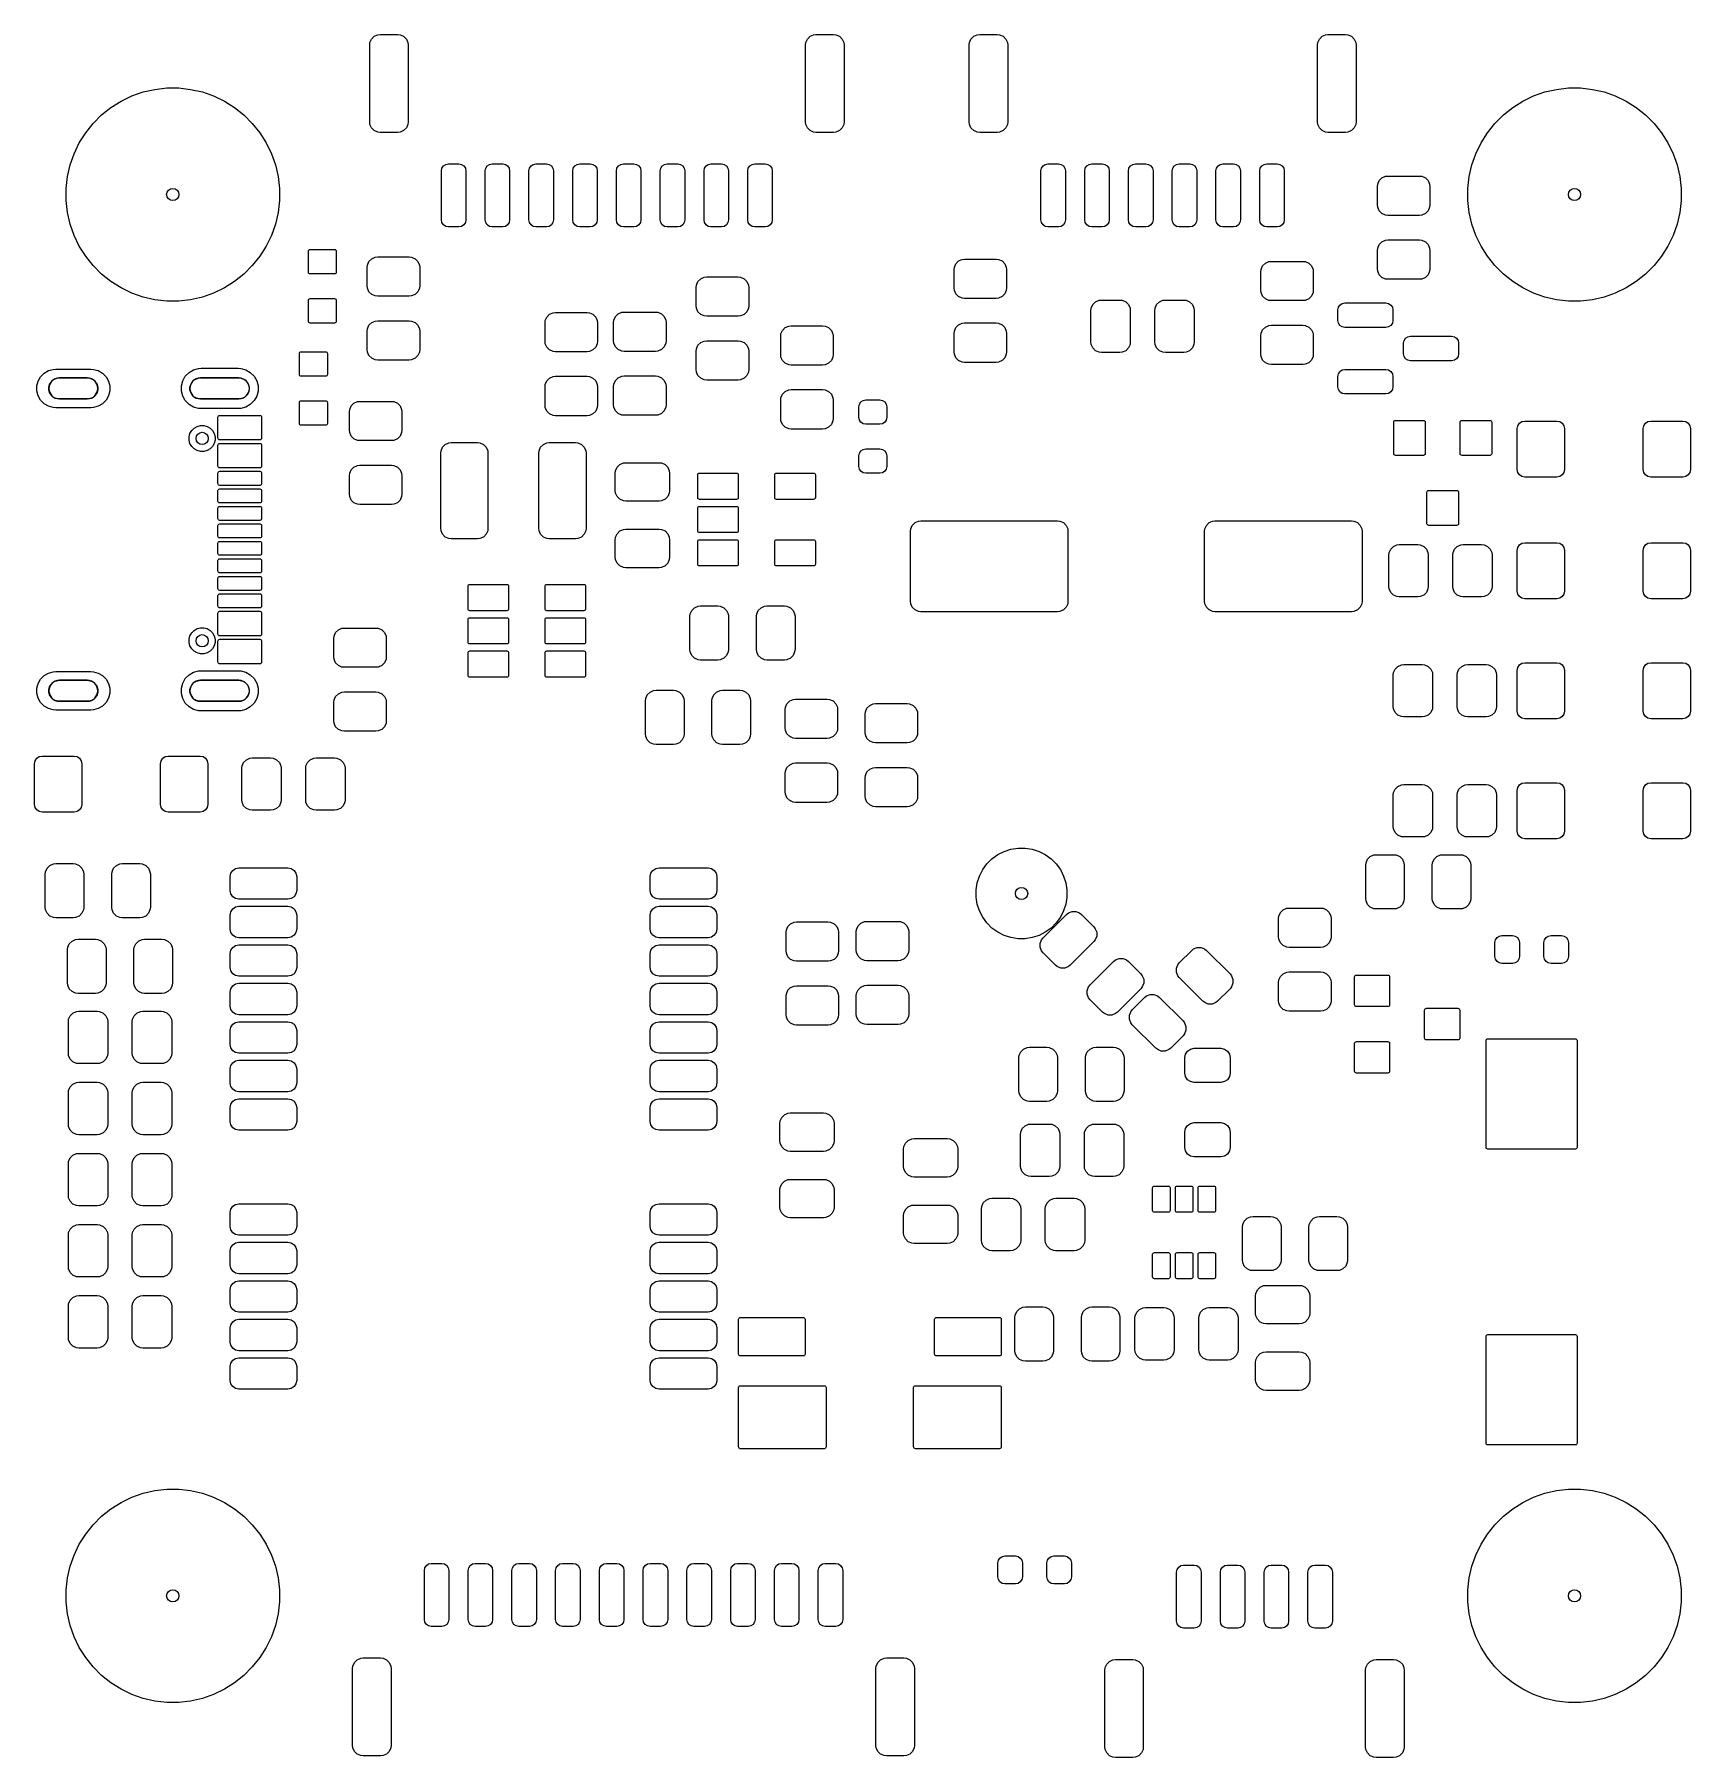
# Model space of a CAD drawing. Extents: x 4.87 to 6.73, y -4.84 to -2.9.
import ezdxf

# ---------------------------------------------------------------- set-up
doc = ezdxf.new("R2010")
doc.units = 0
doc.header["$MEASUREMENT"] = 0
doc.layers.add('BLACK', color=7, linetype='CONTINUOUS')

msp = doc.modelspace()

# ---------------------------------------------------------------- linework, layer by layer
at = {"layer": 'BLACK', "linetype": 'CONTINUOUS'}
for p, q in [((5.2482, -2.9085), (5.2485, -2.9058)), ((5.2485, -2.9058), (5.2502, -2.9018)), ((5.2502, -2.9018), (5.2533, -2.8987)), ((5.2533, -2.8987), (5.2573, -2.897)), ((5.2573, -2.897), (5.26, -2.8967)), ((5.26, -2.8967), (5.2797, -2.8967)), ((5.2797, -2.8967), (5.2824, -2.897)), ((5.2824, -2.897), (5.2863, -2.8987)), ((5.2863, -2.8987), (5.2894, -2.9018)), ((5.2894, -2.9018), (5.2912, -2.9058)), ((5.2912, -2.9058), (5.2915, -2.9085)), ((5.7383, -2.9085), (5.7386, -2.9058)), ((5.7386, -2.9058), (5.7404, -2.9018)), ((5.7404, -2.9018), (5.7435, -2.8987)), ((5.7435, -2.8987), (5.7474, -2.897)), ((5.7474, -2.897), (5.7501, -2.8967)), ((5.7501, -2.8967), (5.7698, -2.8967)), ((5.7698, -2.8967), (5.7725, -2.897)), ((5.7725, -2.897), (5.7765, -2.8987)), ((5.7765, -2.8987), (5.7796, -2.9018)), ((5.7796, -2.9018), (5.7813, -2.9058)), ((5.7813, -2.9058), (5.7816, -2.9085)), ((5.9224, -2.9085), (5.9227, -2.9058)), ((5.9227, -2.9058), (5.9244, -2.9018)), ((5.9244, -2.9018), (5.9275, -2.8987)), ((5.9275, -2.8987), (5.9315, -2.897)), ((5.9315, -2.897), (5.9342, -2.8967)), ((5.9342, -2.8967), (5.9539, -2.8967)), ((5.9539, -2.8967), (5.9566, -2.897)), ((5.9566, -2.897), (5.9606, -2.8987)), ((5.9606, -2.8987), (5.9636, -2.9018)), ((5.9636, -2.9018), (5.9654, -2.9058)), ((5.9654, -2.9058), (5.9657, -2.9085)), ((6.3141, -2.9085), (6.3144, -2.9058)), ((6.3144, -2.9058), (6.3162, -2.9018)), ((6.3162, -2.9018), (6.3193, -2.8987)), ((6.3193, -2.8987), (6.3232, -2.897)), ((6.3232, -2.897), (6.3259, -2.8967)), ((6.3259, -2.8967), (6.3456, -2.8967)), ((6.3456, -2.8967), (6.3483, -2.897)), ((6.3483, -2.897), (6.3523, -2.8987)), ((6.3523, -2.8987), (6.3554, -2.9018)), ((6.3554, -2.9018), (6.3571, -2.9058)), ((6.3571, -2.9058), (6.3574, -2.9085)), ((5.2482, -2.9951), (5.2482, -2.9085)), ((5.2915, -2.9085), (5.2915, -2.9951)), ((5.7383, -2.9951), (5.7383, -2.9085)), ((5.7816, -2.9085), (5.7816, -2.9951)), ((5.9224, -2.9951), (5.9224, -2.9085)), ((5.9657, -2.9085), (5.9657, -2.9951)), ((6.3141, -2.9951), (6.3141, -2.9085)), ((6.3574, -2.9085), (6.3574, -2.9951)), ((4.9808, -2.9658), (4.9935, -2.9613)), ((4.9935, -2.9613), (5.0066, -2.9584)), ((5.0066, -2.9584), (5.02, -2.9568)), ((5.02, -2.9568), (5.0334, -2.9568)), ((5.0334, -2.9568), (5.0468, -2.9584)), ((5.0468, -2.9584), (5.06, -2.9613)), ((5.06, -2.9613), (5.0727, -2.9658)), ((6.5571, -2.9658), (6.5698, -2.9613)), ((6.5698, -2.9613), (6.583, -2.9584)), ((6.583, -2.9584), (6.5964, -2.9568)), ((6.5964, -2.9568), (6.6098, -2.9568)), ((6.6098, -2.9568), (6.6232, -2.9584)), ((6.6232, -2.9584), (6.6363, -2.9613)), ((6.6363, -2.9613), (6.649, -2.9658)), ((4.9467, -2.9872), (4.9572, -2.9788)), ((4.9572, -2.9788), (4.9686, -2.9716)), ((4.9686, -2.9716), (4.9808, -2.9658)), ((5.0727, -2.9658), (5.0848, -2.9716)), ((5.0848, -2.9716), (5.0962, -2.9788)), ((5.0962, -2.9788), (5.1067, -2.9872)), ((6.5231, -2.9872), (6.5336, -2.9788)), ((6.5336, -2.9788), (6.545, -2.9716)), ((6.545, -2.9716), (6.5571, -2.9658)), ((6.649, -2.9658), (6.6612, -2.9716)), ((6.6612, -2.9716), (6.6726, -2.9788)), ((6.6726, -2.9788), (6.6831, -2.9872)), ((4.9288, -3.0072), (4.9372, -2.9967)), ((4.9372, -2.9967), (4.9467, -2.9872)), ((5.1067, -2.9872), (5.1162, -2.9967)), ((5.1162, -2.9967), (5.1246, -3.0072)), ((5.2485, -2.9978), (5.2482, -2.9951)), ((5.2502, -3.0018), (5.2485, -2.9978)), ((5.2533, -3.0048), (5.2502, -3.0018)), ((5.2894, -3.0018), (5.2863, -3.0048)), ((5.2912, -2.9978), (5.2894, -3.0018)), ((5.2915, -2.9951), (5.2912, -2.9978)), ((5.7386, -2.9978), (5.7383, -2.9951)), ((5.7404, -3.0018), (5.7386, -2.9978)), ((5.7435, -3.0048), (5.7404, -3.0018)), ((5.7796, -3.0018), (5.7765, -3.0048)), ((5.7813, -2.9978), (5.7796, -3.0018)), ((5.7816, -2.9951), (5.7813, -2.9978)), ((5.9227, -2.9978), (5.9224, -2.9951)), ((5.9244, -3.0018), (5.9227, -2.9978)), ((5.9275, -3.0048), (5.9244, -3.0018)), ((5.9636, -3.0018), (5.9606, -3.0048)), ((5.9654, -2.9978), (5.9636, -3.0018)), ((5.9657, -2.9951), (5.9654, -2.9978)), ((6.3144, -2.9978), (6.3141, -2.9951)), ((6.3162, -3.0018), (6.3144, -2.9978)), ((6.3193, -3.0048), (6.3162, -3.0018)), ((6.3554, -3.0018), (6.3523, -3.0048)), ((6.3571, -2.9978), (6.3554, -3.0018)), ((6.3574, -2.9951), (6.3571, -2.9978)), ((6.5052, -3.0072), (6.5136, -2.9967)), ((6.5136, -2.9967), (6.5231, -2.9872)), ((6.6831, -2.9872), (6.6926, -2.9967)), ((6.6926, -2.9967), (6.701, -3.0072)), ((4.9158, -3.0308), (4.9216, -3.0186)), ((4.9216, -3.0186), (4.9288, -3.0072)), ((5.1246, -3.0072), (5.1318, -3.0186)), ((5.1318, -3.0186), (5.1377, -3.0308)), ((5.2573, -3.0066), (5.2533, -3.0048)), ((5.26, -3.0069), (5.2573, -3.0066)), ((5.2797, -3.0069), (5.26, -3.0069)), ((5.2824, -3.0066), (5.2797, -3.0069)), ((5.2863, -3.0048), (5.2824, -3.0066)), ((5.7474, -3.0066), (5.7435, -3.0048)), ((5.7501, -3.0069), (5.7474, -3.0066)), ((5.7698, -3.0069), (5.7501, -3.0069)), ((5.7725, -3.0066), (5.7698, -3.0069)), ((5.7765, -3.0048), (5.7725, -3.0066)), ((5.9315, -3.0066), (5.9275, -3.0048)), ((5.9342, -3.0069), (5.9315, -3.0066)), ((5.9539, -3.0069), (5.9342, -3.0069)), ((5.9566, -3.0066), (5.9539, -3.0069)), ((5.9606, -3.0048), (5.9566, -3.0066)), ((6.3232, -3.0066), (6.3193, -3.0048)), ((6.3259, -3.0069), (6.3232, -3.0066)), ((6.3456, -3.0069), (6.3259, -3.0069)), ((6.3483, -3.0066), (6.3456, -3.0069)), ((6.3523, -3.0048), (6.3483, -3.0066)), ((6.4922, -3.0308), (6.498, -3.0186)), ((6.498, -3.0186), (6.5052, -3.0072)), ((6.701, -3.0072), (6.7082, -3.0186)), ((6.7082, -3.0186), (6.714, -3.0308)), ((4.9113, -3.0435), (4.9158, -3.0308)), ((5.1377, -3.0308), (5.1421, -3.0435)), ((5.3312, -3.0446), (5.3337, -3.0429)), ((5.3337, -3.0429), (5.3368, -3.0423)), ((5.3368, -3.0423), (5.3486, -3.0423)), ((5.3486, -3.0423), (5.3516, -3.0429)), ((5.3516, -3.0429), (5.3541, -3.0446)), ((5.3804, -3.0446), (5.383, -3.0429)), ((5.383, -3.0429), (5.386, -3.0423)), ((5.386, -3.0423), (5.3978, -3.0423)), ((5.3978, -3.0423), (5.4008, -3.0429)), ((5.4008, -3.0429), (5.4033, -3.0446)), ((5.4296, -3.0446), (5.4322, -3.0429)), ((5.4322, -3.0429), (5.4352, -3.0423)), ((5.4352, -3.0423), (5.447, -3.0423)), ((5.447, -3.0423), (5.45, -3.0429)), ((5.45, -3.0429), (5.4526, -3.0446)), ((5.4788, -3.0446), (5.4814, -3.0429)), ((5.4814, -3.0429), (5.4844, -3.0423)), ((5.4844, -3.0423), (5.4962, -3.0423)), ((5.4962, -3.0423), (5.4992, -3.0429)), ((5.4992, -3.0429), (5.5018, -3.0446)), ((5.528, -3.0446), (5.5306, -3.0429)), ((5.5306, -3.0429), (5.5336, -3.0423)), ((5.5336, -3.0423), (5.5454, -3.0423)), ((5.5454, -3.0423), (5.5484, -3.0429)), ((5.5484, -3.0429), (5.551, -3.0446)), ((5.5772, -3.0446), (5.5798, -3.0429)), ((5.5798, -3.0429), (5.5828, -3.0423)), ((5.5828, -3.0423), (5.5946, -3.0423)), ((5.5946, -3.0423), (5.5976, -3.0429)), ((5.5976, -3.0429), (5.6002, -3.0446)), ((5.6265, -3.0446), (5.629, -3.0429)), ((5.629, -3.0429), (5.632, -3.0423)), ((5.632, -3.0423), (5.6438, -3.0423)), ((5.6438, -3.0423), (5.6469, -3.0429)), ((5.6469, -3.0429), (5.6494, -3.0446)), ((5.6757, -3.0446), (5.6782, -3.0429)), ((5.6782, -3.0429), (5.6812, -3.0423)), ((5.6812, -3.0423), (5.6931, -3.0423)), ((5.6931, -3.0423), (5.6961, -3.0429)), ((5.6961, -3.0429), (5.6986, -3.0446)), ((6.0054, -3.0446), (6.008, -3.0429)), ((6.008, -3.0429), (6.011, -3.0423)), ((6.011, -3.0423), (6.0228, -3.0423)), ((6.0228, -3.0423), (6.0258, -3.0429)), ((6.0258, -3.0429), (6.0283, -3.0446)), ((6.0546, -3.0446), (6.0572, -3.0429)), ((6.0572, -3.0429), (6.0602, -3.0423)), ((6.0602, -3.0423), (6.072, -3.0423)), ((6.072, -3.0423), (6.075, -3.0429)), ((6.075, -3.0429), (6.0776, -3.0446)), ((6.1038, -3.0446), (6.1064, -3.0429)), ((6.1064, -3.0429), (6.1094, -3.0423)), ((6.1094, -3.0423), (6.1212, -3.0423)), ((6.1212, -3.0423), (6.1242, -3.0429)), ((6.1242, -3.0429), (6.1268, -3.0446)), ((6.153, -3.0446), (6.1556, -3.0429)), ((6.1556, -3.0429), (6.1586, -3.0423)), ((6.1586, -3.0423), (6.1704, -3.0423)), ((6.1704, -3.0423), (6.1734, -3.0429)), ((6.1734, -3.0429), (6.176, -3.0446)), ((6.2022, -3.0446), (6.2048, -3.0429)), ((6.2048, -3.0429), (6.2078, -3.0423)), ((6.2078, -3.0423), (6.2196, -3.0423)), ((6.2196, -3.0423), (6.2226, -3.0429)), ((6.2226, -3.0429), (6.2252, -3.0446)), ((6.2515, -3.0446), (6.254, -3.0429)), ((6.254, -3.0429), (6.257, -3.0423)), ((6.257, -3.0423), (6.2688, -3.0423)), ((6.2688, -3.0423), (6.2719, -3.0429)), ((6.2719, -3.0429), (6.2744, -3.0446)), ((6.4877, -3.0435), (6.4922, -3.0308)), ((6.714, -3.0308), (6.7185, -3.0435)), ((4.9068, -3.07), (4.9083, -3.0566)), ((4.9083, -3.0566), (4.9113, -3.0435)), ((5.1421, -3.0435), (5.1451, -3.0566)), ((5.1451, -3.0566), (5.1466, -3.07)), ((5.3289, -3.0502), (5.3295, -3.0472)), ((5.3289, -3.1053), (5.3289, -3.0502)), ((5.3295, -3.0472), (5.3312, -3.0446)), ((5.3541, -3.0446), (5.3558, -3.0472)), ((5.3558, -3.0472), (5.3564, -3.0502)), ((5.3564, -3.0502), (5.3564, -3.1053)), ((5.3781, -3.0502), (5.3787, -3.0472)), ((5.3781, -3.1053), (5.3781, -3.0502)), ((5.3787, -3.0472), (5.3804, -3.0446)), ((5.4033, -3.0446), (5.4051, -3.0472)), ((5.4051, -3.0472), (5.4056, -3.0502)), ((5.4056, -3.0502), (5.4056, -3.1053)), ((5.4273, -3.0502), (5.4279, -3.0472)), ((5.4273, -3.1053), (5.4273, -3.0502)), ((5.4279, -3.0472), (5.4296, -3.0446)), ((5.4526, -3.0446), (5.4543, -3.0472)), ((5.4543, -3.0472), (5.4549, -3.0502)), ((5.4549, -3.0502), (5.4549, -3.1053)), ((5.4765, -3.0502), (5.4771, -3.0472)), ((5.4765, -3.1053), (5.4765, -3.0502)), ((5.4771, -3.0472), (5.4788, -3.0446)), ((5.5018, -3.0446), (5.5035, -3.0472)), ((5.5035, -3.0472), (5.5041, -3.0502)), ((5.5041, -3.0502), (5.5041, -3.1053)), ((5.5257, -3.0502), (5.5263, -3.0472)), ((5.5257, -3.1053), (5.5257, -3.0502)), ((5.5263, -3.0472), (5.528, -3.0446)), ((5.551, -3.0446), (5.5527, -3.0472)), ((5.5527, -3.0472), (5.5533, -3.0502)), ((5.5533, -3.0502), (5.5533, -3.1053)), ((5.5749, -3.0502), (5.5755, -3.0472)), ((5.5749, -3.1053), (5.5749, -3.0502)), ((5.5755, -3.0472), (5.5772, -3.0446)), ((5.6002, -3.0446), (5.6019, -3.0472)), ((5.6019, -3.0472), (5.6025, -3.0502)), ((5.6025, -3.0502), (5.6025, -3.1053)), ((5.6242, -3.0502), (5.6248, -3.0472)), ((5.6242, -3.1053), (5.6242, -3.0502)), ((5.6248, -3.0472), (5.6265, -3.0446)), ((5.6494, -3.0446), (5.6511, -3.0472)), ((5.6511, -3.0472), (5.6517, -3.0502)), ((5.6517, -3.0502), (5.6517, -3.1053)), ((5.6734, -3.0502), (5.674, -3.0472)), ((5.6734, -3.1053), (5.6734, -3.0502)), ((5.674, -3.0472), (5.6757, -3.0446)), ((5.6986, -3.0446), (5.7003, -3.0472)), ((5.7003, -3.0472), (5.7009, -3.0502)), ((5.7009, -3.0502), (5.7009, -3.1053)), ((6.0031, -3.0502), (6.0037, -3.0472)), ((6.0031, -3.1053), (6.0031, -3.0502)), ((6.0037, -3.0472), (6.0054, -3.0446)), ((6.0283, -3.0446), (6.0301, -3.0472)), ((6.0301, -3.0472), (6.0306, -3.0502)), ((6.0306, -3.0502), (6.0306, -3.1053)), ((6.0523, -3.0502), (6.0529, -3.0472)), ((6.0523, -3.1053), (6.0523, -3.0502)), ((6.0529, -3.0472), (6.0546, -3.0446)), ((6.0776, -3.0446), (6.0793, -3.0472)), ((6.0793, -3.0472), (6.0799, -3.0502)), ((6.0799, -3.0502), (6.0799, -3.1053)), ((6.1015, -3.0502), (6.1021, -3.0472)), ((6.1015, -3.1053), (6.1015, -3.0502)), ((6.1021, -3.0472), (6.1038, -3.0446)), ((6.1268, -3.0446), (6.1285, -3.0472)), ((6.1285, -3.0472), (6.1291, -3.0502)), ((6.1291, -3.0502), (6.1291, -3.1053)), ((6.1507, -3.0502), (6.1513, -3.0472)), ((6.1507, -3.1053), (6.1507, -3.0502)), ((6.1513, -3.0472), (6.153, -3.0446)), ((6.176, -3.0446), (6.1777, -3.0472)), ((6.1777, -3.0472), (6.1783, -3.0502)), ((6.1783, -3.0502), (6.1783, -3.1053)), ((6.1999, -3.0502), (6.2005, -3.0472)), ((6.1999, -3.1053), (6.1999, -3.0502)), ((6.2005, -3.0472), (6.2022, -3.0446)), ((6.2252, -3.0446), (6.2269, -3.0472)), ((6.2269, -3.0472), (6.2275, -3.0502)), ((6.2275, -3.0502), (6.2275, -3.1053)), ((6.2492, -3.0502), (6.2498, -3.0472)), ((6.2492, -3.1053), (6.2492, -3.0502)), ((6.2498, -3.0472), (6.2515, -3.0446)), ((6.2744, -3.0446), (6.2761, -3.0472)), ((6.2761, -3.0472), (6.2767, -3.0502)), ((6.2767, -3.0502), (6.2767, -3.1053)), ((6.3818, -3.065), (6.3835, -3.0611)), ((6.3835, -3.0611), (6.3866, -3.058)), ((6.3866, -3.058), (6.3906, -3.0562)), ((6.3906, -3.0562), (6.3933, -3.0559)), ((6.3933, -3.0559), (6.4287, -3.0559)), ((6.4287, -3.0559), (6.4314, -3.0562)), ((6.4314, -3.0562), (6.4354, -3.058)), ((6.4354, -3.058), (6.4385, -3.0611)), ((6.4385, -3.0611), (6.4402, -3.065)), ((6.4832, -3.07), (6.4847, -3.0566)), ((6.4847, -3.0566), (6.4877, -3.0435)), ((6.7185, -3.0435), (6.7215, -3.0566)), ((6.7215, -3.0566), (6.723, -3.07)), ((4.9068, -3.0835), (4.9068, -3.07)), ((5.1466, -3.07), (5.1466, -3.0835)), ((6.3815, -3.0677), (6.3818, -3.065)), ((6.3815, -3.0884), (6.3815, -3.0677)), ((6.4402, -3.065), (6.4405, -3.0677)), ((6.4405, -3.0677), (6.4405, -3.0884)), ((6.4832, -3.0835), (6.4832, -3.07)), ((6.723, -3.07), (6.723, -3.0835)), ((4.9083, -3.0968), (4.9068, -3.0835)), ((4.9113, -3.11), (4.9083, -3.0968)), ((5.1451, -3.0968), (5.1421, -3.11)), ((5.1466, -3.0835), (5.1451, -3.0968)), ((6.3818, -3.0911), (6.3815, -3.0884)), ((6.3835, -3.0951), (6.3818, -3.0911)), ((6.3866, -3.0982), (6.3835, -3.0951)), ((6.3906, -3.0999), (6.3866, -3.0982)), ((6.3933, -3.1002), (6.3906, -3.0999)), ((6.4287, -3.1002), (6.3933, -3.1002)), ((6.4314, -3.0999), (6.4287, -3.1002)), ((6.4354, -3.0982), (6.4314, -3.0999)), ((6.4385, -3.0951), (6.4354, -3.0982)), ((6.4402, -3.0911), (6.4385, -3.0951)), ((6.4405, -3.0884), (6.4402, -3.0911)), ((6.4847, -3.0968), (6.4832, -3.0835)), ((6.4877, -3.11), (6.4847, -3.0968)), ((6.7215, -3.0968), (6.7185, -3.11)), ((6.723, -3.0835), (6.7215, -3.0968)), ((4.9158, -3.1227), (4.9113, -3.11)), ((5.1421, -3.11), (5.1377, -3.1227)), ((5.3295, -3.1083), (5.3289, -3.1053)), ((5.3312, -3.1109), (5.3295, -3.1083)), ((5.3337, -3.1126), (5.3312, -3.1109)), ((5.3368, -3.1132), (5.3337, -3.1126)), ((5.3486, -3.1132), (5.3368, -3.1132)), ((5.3516, -3.1126), (5.3486, -3.1132)), ((5.3541, -3.1109), (5.3516, -3.1126)), ((5.3558, -3.1083), (5.3541, -3.1109)), ((5.3564, -3.1053), (5.3558, -3.1083)), ((5.3787, -3.1083), (5.3781, -3.1053)), ((5.3804, -3.1109), (5.3787, -3.1083)), ((5.383, -3.1126), (5.3804, -3.1109)), ((5.386, -3.1132), (5.383, -3.1126)), ((5.3978, -3.1132), (5.386, -3.1132)), ((5.4008, -3.1126), (5.3978, -3.1132)), ((5.4033, -3.1109), (5.4008, -3.1126)), ((5.4051, -3.1083), (5.4033, -3.1109)), ((5.4056, -3.1053), (5.4051, -3.1083)), ((5.4279, -3.1083), (5.4273, -3.1053)), ((5.4296, -3.1109), (5.4279, -3.1083)), ((5.4322, -3.1126), (5.4296, -3.1109)), ((5.4352, -3.1132), (5.4322, -3.1126)), ((5.447, -3.1132), (5.4352, -3.1132)), ((5.45, -3.1126), (5.447, -3.1132)), ((5.4526, -3.1109), (5.45, -3.1126)), ((5.4543, -3.1083), (5.4526, -3.1109)), ((5.4549, -3.1053), (5.4543, -3.1083)), ((5.4771, -3.1083), (5.4765, -3.1053)), ((5.4788, -3.1109), (5.4771, -3.1083)), ((5.4814, -3.1126), (5.4788, -3.1109)), ((5.4844, -3.1132), (5.4814, -3.1126)), ((5.4962, -3.1132), (5.4844, -3.1132)), ((5.4992, -3.1126), (5.4962, -3.1132)), ((5.5018, -3.1109), (5.4992, -3.1126)), ((5.5035, -3.1083), (5.5018, -3.1109)), ((5.5041, -3.1053), (5.5035, -3.1083)), ((5.5263, -3.1083), (5.5257, -3.1053)), ((5.528, -3.1109), (5.5263, -3.1083)), ((5.5306, -3.1126), (5.528, -3.1109)), ((5.5336, -3.1132), (5.5306, -3.1126)), ((5.5454, -3.1132), (5.5336, -3.1132)), ((5.5484, -3.1126), (5.5454, -3.1132)), ((5.551, -3.1109), (5.5484, -3.1126)), ((5.5527, -3.1083), (5.551, -3.1109)), ((5.5533, -3.1053), (5.5527, -3.1083)), ((5.5755, -3.1083), (5.5749, -3.1053)), ((5.5772, -3.1109), (5.5755, -3.1083)), ((5.5798, -3.1126), (5.5772, -3.1109)), ((5.5828, -3.1132), (5.5798, -3.1126)), ((5.5946, -3.1132), (5.5828, -3.1132)), ((5.5976, -3.1126), (5.5946, -3.1132)), ((5.6002, -3.1109), (5.5976, -3.1126)), ((5.6019, -3.1083), (5.6002, -3.1109)), ((5.6025, -3.1053), (5.6019, -3.1083)), ((5.6248, -3.1083), (5.6242, -3.1053)), ((5.6265, -3.1109), (5.6248, -3.1083)), ((5.629, -3.1126), (5.6265, -3.1109)), ((5.632, -3.1132), (5.629, -3.1126)), ((5.6438, -3.1132), (5.632, -3.1132)), ((5.6469, -3.1126), (5.6438, -3.1132)), ((5.6494, -3.1109), (5.6469, -3.1126)), ((5.6511, -3.1083), (5.6494, -3.1109)), ((5.6517, -3.1053), (5.6511, -3.1083)), ((5.674, -3.1083), (5.6734, -3.1053)), ((5.6757, -3.1109), (5.674, -3.1083)), ((5.6782, -3.1126), (5.6757, -3.1109)), ((5.6812, -3.1132), (5.6782, -3.1126)), ((5.6931, -3.1132), (5.6812, -3.1132)), ((5.6961, -3.1126), (5.6931, -3.1132)), ((5.6986, -3.1109), (5.6961, -3.1126)), ((5.7003, -3.1083), (5.6986, -3.1109)), ((5.7009, -3.1053), (5.7003, -3.1083)), ((6.0037, -3.1083), (6.0031, -3.1053)), ((6.0054, -3.1109), (6.0037, -3.1083)), ((6.008, -3.1126), (6.0054, -3.1109)), ((6.011, -3.1132), (6.008, -3.1126)), ((6.0228, -3.1132), (6.011, -3.1132)), ((6.0258, -3.1126), (6.0228, -3.1132)), ((6.0283, -3.1109), (6.0258, -3.1126)), ((6.0301, -3.1083), (6.0283, -3.1109)), ((6.0306, -3.1053), (6.0301, -3.1083)), ((6.0529, -3.1083), (6.0523, -3.1053)), ((6.0546, -3.1109), (6.0529, -3.1083)), ((6.0572, -3.1126), (6.0546, -3.1109)), ((6.0602, -3.1132), (6.0572, -3.1126)), ((6.072, -3.1132), (6.0602, -3.1132)), ((6.075, -3.1126), (6.072, -3.1132)), ((6.0776, -3.1109), (6.075, -3.1126)), ((6.0793, -3.1083), (6.0776, -3.1109)), ((6.0799, -3.1053), (6.0793, -3.1083)), ((6.1021, -3.1083), (6.1015, -3.1053)), ((6.1038, -3.1109), (6.1021, -3.1083)), ((6.1064, -3.1126), (6.1038, -3.1109)), ((6.1094, -3.1132), (6.1064, -3.1126)), ((6.1212, -3.1132), (6.1094, -3.1132)), ((6.1242, -3.1126), (6.1212, -3.1132)), ((6.1268, -3.1109), (6.1242, -3.1126)), ((6.1285, -3.1083), (6.1268, -3.1109)), ((6.1291, -3.1053), (6.1285, -3.1083)), ((6.1513, -3.1083), (6.1507, -3.1053)), ((6.153, -3.1109), (6.1513, -3.1083)), ((6.1556, -3.1126), (6.153, -3.1109)), ((6.1586, -3.1132), (6.1556, -3.1126)), ((6.1704, -3.1132), (6.1586, -3.1132)), ((6.1734, -3.1126), (6.1704, -3.1132)), ((6.176, -3.1109), (6.1734, -3.1126)), ((6.1777, -3.1083), (6.176, -3.1109)), ((6.1783, -3.1053), (6.1777, -3.1083)), ((6.2005, -3.1083), (6.1999, -3.1053)), ((6.2022, -3.1109), (6.2005, -3.1083)), ((6.2048, -3.1126), (6.2022, -3.1109)), ((6.2078, -3.1132), (6.2048, -3.1126)), ((6.2196, -3.1132), (6.2078, -3.1132)), ((6.2226, -3.1126), (6.2196, -3.1132)), ((6.2252, -3.1109), (6.2226, -3.1126)), ((6.2269, -3.1083), (6.2252, -3.1109)), ((6.2275, -3.1053), (6.2269, -3.1083)), ((6.2498, -3.1083), (6.2492, -3.1053)), ((6.2515, -3.1109), (6.2498, -3.1083)), ((6.254, -3.1126), (6.2515, -3.1109)), ((6.257, -3.1132), (6.254, -3.1126)), ((6.2688, -3.1132), (6.257, -3.1132)), ((6.2719, -3.1126), (6.2688, -3.1132)), ((6.2744, -3.1109), (6.2719, -3.1126)), ((6.2761, -3.1083), (6.2744, -3.1109)), ((6.2767, -3.1053), (6.2761, -3.1083)), ((6.4922, -3.1227), (6.4877, -3.11)), ((6.7185, -3.11), (6.714, -3.1227)), ((4.9216, -3.1348), (4.9158, -3.1227)), ((4.9288, -3.1462), (4.9216, -3.1348)), ((5.1318, -3.1348), (5.1246, -3.1462)), ((5.1377, -3.1227), (5.1318, -3.1348)), ((5.1792, -3.1406), (5.1793, -3.1398)), ((5.1793, -3.1398), (5.1797, -3.1392)), ((5.1797, -3.1392), (5.1804, -3.1387)), ((5.1804, -3.1387), (5.1811, -3.1386)), ((5.1811, -3.1386), (5.2087, -3.1386)), ((5.2087, -3.1386), (5.2094, -3.1387)), ((5.2094, -3.1387), (5.2101, -3.1392)), ((5.2101, -3.1392), (5.2105, -3.1398)), ((5.2105, -3.1398), (5.2106, -3.1406)), ((6.3815, -3.1396), (6.3818, -3.1369)), ((6.3815, -3.1603), (6.3815, -3.1396)), ((6.3818, -3.1369), (6.3835, -3.1329)), ((6.3835, -3.1329), (6.3866, -3.1298)), ((6.3866, -3.1298), (6.3906, -3.1281)), ((6.3906, -3.1281), (6.3933, -3.1278)), ((6.3933, -3.1278), (6.4287, -3.1278)), ((6.4287, -3.1278), (6.4314, -3.1281)), ((6.4314, -3.1281), (6.4354, -3.1298)), ((6.4354, -3.1298), (6.4385, -3.1329)), ((6.4385, -3.1329), (6.4402, -3.1369)), ((6.4402, -3.1369), (6.4405, -3.1396)), ((6.4405, -3.1396), (6.4405, -3.1603)), ((6.498, -3.1348), (6.4922, -3.1227)), ((6.5052, -3.1462), (6.498, -3.1348)), ((6.7082, -3.1348), (6.701, -3.1462)), ((6.714, -3.1227), (6.7082, -3.1348)), ((4.9372, -3.1567), (4.9288, -3.1462)), ((4.9467, -3.1663), (4.9372, -3.1567)), ((5.1162, -3.1567), (5.1067, -3.1663)), ((5.1246, -3.1462), (5.1162, -3.1567)), ((5.1792, -3.1642), (5.1792, -3.1406)), ((5.2106, -3.1406), (5.2106, -3.1642)), ((5.2454, -3.1587), (5.2457, -3.156)), ((5.2454, -3.1793), (5.2454, -3.1587)), ((5.2457, -3.156), (5.2474, -3.152)), ((5.2474, -3.152), (5.2505, -3.1489)), ((5.2505, -3.1489), (5.2545, -3.1472)), ((5.2545, -3.1472), (5.2572, -3.1469)), ((5.2572, -3.1469), (5.2926, -3.1469)), ((5.2926, -3.1469), (5.2953, -3.1472)), ((5.2953, -3.1472), (5.2993, -3.1489)), ((5.2993, -3.1489), (5.3024, -3.152)), ((5.3024, -3.152), (5.3041, -3.156)), ((5.3041, -3.156), (5.3044, -3.1587)), ((5.3044, -3.1587), (5.3044, -3.1793)), ((5.9054, -3.1612), (5.9057, -3.1585)), ((5.9057, -3.1585), (5.9074, -3.1545)), ((5.9074, -3.1545), (5.9105, -3.1514)), ((5.9105, -3.1514), (5.9145, -3.1497)), ((5.9145, -3.1497), (5.9172, -3.1494)), ((5.9172, -3.1494), (5.9526, -3.1494)), ((5.9526, -3.1494), (5.9553, -3.1497)), ((5.9553, -3.1497), (5.9593, -3.1514)), ((5.9593, -3.1514), (5.9624, -3.1545)), ((5.9624, -3.1545), (5.9641, -3.1585)), ((5.9641, -3.1585), (5.9644, -3.1612)), ((6.2507, -3.161), (6.2524, -3.157)), ((6.2524, -3.157), (6.2555, -3.1539)), ((6.2555, -3.1539), (6.2595, -3.1522)), ((6.2595, -3.1522), (6.2622, -3.1519)), ((6.2622, -3.1519), (6.2976, -3.1519)), ((6.2976, -3.1519), (6.3003, -3.1522)), ((6.3003, -3.1522), (6.3043, -3.1539)), ((6.3043, -3.1539), (6.3074, -3.157)), ((6.3074, -3.157), (6.3091, -3.161)), ((6.5136, -3.1567), (6.5052, -3.1462)), ((6.5231, -3.1663), (6.5136, -3.1567)), ((6.6926, -3.1567), (6.6831, -3.1663)), ((6.701, -3.1462), (6.6926, -3.1567)), ((4.9572, -3.1747), (4.9467, -3.1663)), ((4.9686, -3.1818), (4.9572, -3.1747)), ((5.0962, -3.1747), (5.0848, -3.1818)), ((5.1067, -3.1663), (5.0962, -3.1747)), ((5.1793, -3.1649), (5.1792, -3.1642)), ((5.1797, -3.1656), (5.1793, -3.1649)), ((5.1804, -3.166), (5.1797, -3.1656)), ((5.1811, -3.1661), (5.1804, -3.166)), ((5.2087, -3.1661), (5.1811, -3.1661)), ((5.2094, -3.166), (5.2087, -3.1661)), ((5.2101, -3.1656), (5.2094, -3.166)), ((5.2105, -3.1649), (5.2101, -3.1656)), ((5.2106, -3.1642), (5.2105, -3.1649)), ((5.6154, -3.1812), (5.6157, -3.1785)), ((5.6157, -3.1785), (5.6174, -3.1745)), ((5.6174, -3.1745), (5.6205, -3.1714)), ((5.6205, -3.1714), (5.6245, -3.1697)), ((5.6245, -3.1697), (5.6272, -3.1694)), ((5.6272, -3.1694), (5.6626, -3.1694)), ((5.6626, -3.1694), (5.6653, -3.1697)), ((5.6653, -3.1697), (5.6693, -3.1714)), ((5.6693, -3.1714), (5.6724, -3.1745)), ((5.6724, -3.1745), (5.6741, -3.1785)), ((5.6741, -3.1785), (5.6744, -3.1812)), ((5.9054, -3.1818), (5.9054, -3.1612)), ((5.9644, -3.1612), (5.9644, -3.1818)), ((6.2504, -3.1637), (6.2507, -3.161)), ((6.2504, -3.1843), (6.2504, -3.1637)), ((6.3091, -3.161), (6.3094, -3.1637)), ((6.3094, -3.1637), (6.3094, -3.1843)), ((6.3818, -3.163), (6.3815, -3.1603)), ((6.3835, -3.1669), (6.3818, -3.163)), ((6.3866, -3.17), (6.3835, -3.1669)), ((6.3906, -3.1718), (6.3866, -3.17)), ((6.3933, -3.1721), (6.3906, -3.1718)), ((6.4287, -3.1721), (6.3933, -3.1721)), ((6.4314, -3.1718), (6.4287, -3.1721)), ((6.4354, -3.17), (6.4314, -3.1718)), ((6.4385, -3.1669), (6.4354, -3.17)), ((6.4402, -3.163), (6.4385, -3.1669)), ((6.4405, -3.1603), (6.4402, -3.163)), ((6.5336, -3.1747), (6.5231, -3.1663)), ((6.545, -3.1818), (6.5336, -3.1747)), ((6.6726, -3.1747), (6.6612, -3.1818)), ((6.6831, -3.1663), (6.6726, -3.1747)), ((4.9808, -3.1877), (4.9686, -3.1818)), ((4.9935, -3.1921), (4.9808, -3.1877)), ((5.0066, -3.1951), (4.9935, -3.1921)), ((5.02, -3.1966), (5.0066, -3.1951)), ((5.0334, -3.1966), (5.02, -3.1966)), ((5.0468, -3.1951), (5.0334, -3.1966)), ((5.06, -3.1921), (5.0468, -3.1951)), ((5.0727, -3.1877), (5.06, -3.1921)), ((5.0848, -3.1818), (5.0727, -3.1877)), ((5.1792, -3.1957), (5.1793, -3.1949)), ((5.1792, -3.2193), (5.1792, -3.1957)), ((5.1793, -3.1949), (5.1797, -3.1943)), ((5.1797, -3.1943), (5.1804, -3.1939)), ((5.1804, -3.1939), (5.1811, -3.1937)), ((5.1811, -3.1937), (5.2087, -3.1937)), ((5.2087, -3.1937), (5.2094, -3.1939)), ((5.2094, -3.1939), (5.2101, -3.1943)), ((5.2101, -3.1943), (5.2105, -3.1949)), ((5.2105, -3.1949), (5.2106, -3.1957)), ((5.2106, -3.1957), (5.2106, -3.2193)), ((5.2457, -3.182), (5.2454, -3.1793)), ((5.2474, -3.186), (5.2457, -3.182)), ((5.2505, -3.1891), (5.2474, -3.186)), ((5.2545, -3.1908), (5.2505, -3.1891)), ((5.2572, -3.1911), (5.2545, -3.1908)), ((5.2926, -3.1911), (5.2572, -3.1911)), ((5.2953, -3.1908), (5.2926, -3.1911)), ((5.2993, -3.1891), (5.2953, -3.1908)), ((5.3024, -3.186), (5.2993, -3.1891)), ((5.3041, -3.182), (5.3024, -3.186)), ((5.3044, -3.1793), (5.3041, -3.182)), ((5.6154, -3.2018), (5.6154, -3.1812)), ((5.6744, -3.1812), (5.6744, -3.2018)), ((5.9057, -3.1845), (5.9054, -3.1818)), ((5.9074, -3.1885), (5.9057, -3.1845)), ((5.9105, -3.1916), (5.9074, -3.1885)), ((5.9145, -3.1933), (5.9105, -3.1916)), ((5.9172, -3.1936), (5.9145, -3.1933)), ((5.9526, -3.1936), (5.9172, -3.1936)), ((5.9553, -3.1933), (5.9526, -3.1936)), ((5.9593, -3.1916), (5.9553, -3.1933)), ((5.9624, -3.1885), (5.9593, -3.1916)), ((5.9641, -3.1845), (5.9624, -3.1885)), ((5.9644, -3.1818), (5.9641, -3.1845)), ((6.0614, -3.2005), (6.0645, -3.1975)), ((6.0645, -3.1975), (6.0684, -3.1957)), ((6.0684, -3.1957), (6.0711, -3.1954)), ((6.0711, -3.1954), (6.0918, -3.1954)), ((6.0918, -3.1954), (6.0945, -3.1957)), ((6.0945, -3.1957), (6.0985, -3.1975)), ((6.0985, -3.1975), (6.1016, -3.2005)), ((6.1332, -3.2005), (6.1363, -3.1975)), ((6.1363, -3.1975), (6.1403, -3.1957)), ((6.1403, -3.1957), (6.143, -3.1954)), ((6.143, -3.1954), (6.1637, -3.1954)), ((6.1637, -3.1954), (6.1664, -3.1957)), ((6.1664, -3.1957), (6.1703, -3.1975)), ((6.1703, -3.1975), (6.1734, -3.2005)), ((6.2507, -3.187), (6.2504, -3.1843)), ((6.2524, -3.191), (6.2507, -3.187)), ((6.2555, -3.1941), (6.2524, -3.191)), ((6.2595, -3.1958), (6.2555, -3.1941)), ((6.2622, -3.1961), (6.2595, -3.1958)), ((6.2976, -3.1961), (6.2622, -3.1961)), ((6.3003, -3.1958), (6.2976, -3.1961)), ((6.3043, -3.1941), (6.3003, -3.1958)), ((6.3074, -3.191), (6.3043, -3.1941)), ((6.3091, -3.187), (6.3074, -3.191)), ((6.3094, -3.1843), (6.3091, -3.187)), ((6.5571, -3.1877), (6.545, -3.1818)), ((6.5698, -3.1921), (6.5571, -3.1877)), ((6.583, -3.1951), (6.5698, -3.1921)), ((6.5964, -3.1966), (6.583, -3.1951)), ((6.6098, -3.1966), (6.5964, -3.1966)), ((6.6232, -3.1951), (6.6098, -3.1966)), ((6.6363, -3.1921), (6.6232, -3.1951)), ((6.649, -3.1877), (6.6363, -3.1921)), ((6.6612, -3.1818), (6.649, -3.1877)), ((5.4457, -3.2185), (5.4474, -3.2145)), ((5.4474, -3.2145), (5.4505, -3.2114)), ((5.4505, -3.2114), (5.4545, -3.2097)), ((5.4545, -3.2097), (5.4572, -3.2094)), ((5.4572, -3.2094), (5.4926, -3.2094)), ((5.4926, -3.2094), (5.4953, -3.2097)), ((5.4953, -3.2097), (5.4993, -3.2114)), ((5.4993, -3.2114), (5.5024, -3.2145)), ((5.5024, -3.2145), (5.5041, -3.2185)), ((5.5228, -3.218), (5.5245, -3.2141)), ((5.5245, -3.2141), (5.5276, -3.211)), ((5.5276, -3.211), (5.5316, -3.2092)), ((5.5316, -3.2092), (5.5343, -3.2089)), ((5.5343, -3.2089), (5.5697, -3.2089)), ((5.5697, -3.2089), (5.5724, -3.2092)), ((5.5724, -3.2092), (5.5764, -3.211)), ((5.5764, -3.211), (5.5795, -3.2141)), ((5.5795, -3.2141), (5.5812, -3.218)), ((5.6157, -3.2045), (5.6154, -3.2018)), ((5.6174, -3.2085), (5.6157, -3.2045)), ((5.6205, -3.2116), (5.6174, -3.2085)), ((5.6245, -3.2133), (5.6205, -3.2116)), ((5.6272, -3.2136), (5.6245, -3.2133)), ((5.6626, -3.2136), (5.6272, -3.2136)), ((5.6653, -3.2133), (5.6626, -3.2136)), ((5.6693, -3.2116), (5.6653, -3.2133)), ((5.6724, -3.2085), (5.6693, -3.2116)), ((5.6741, -3.2045), (5.6724, -3.2085)), ((5.6744, -3.2018), (5.6741, -3.2045)), ((6.0593, -3.2072), (6.0596, -3.2045)), ((6.0593, -3.2426), (6.0593, -3.2072)), ((6.0596, -3.2045), (6.0614, -3.2005)), ((6.1016, -3.2005), (6.1033, -3.2045)), ((6.1033, -3.2045), (6.1036, -3.2072)), ((6.1036, -3.2072), (6.1036, -3.2426)), ((6.1312, -3.2072), (6.1315, -3.2045)), ((6.1312, -3.2426), (6.1312, -3.2072)), ((6.1315, -3.2045), (6.1332, -3.2005)), ((6.1734, -3.2005), (6.1752, -3.2045)), ((6.1752, -3.2045), (6.1755, -3.2072)), ((6.1755, -3.2072), (6.1755, -3.2426)), ((6.337, -3.2066), (6.3376, -3.2036)), ((6.337, -3.2184), (6.337, -3.2066)), ((6.3376, -3.2036), (6.3393, -3.201)), ((6.3393, -3.201), (6.3418, -3.1993)), ((6.3418, -3.1993), (6.3449, -3.1987)), ((6.3449, -3.1987), (6.3911, -3.1987)), ((6.3911, -3.1987), (6.3941, -3.1993)), ((6.3941, -3.1993), (6.3967, -3.201)), ((6.3967, -3.201), (6.3984, -3.2036)), ((6.3984, -3.2036), (6.399, -3.2066)), ((6.399, -3.2066), (6.399, -3.2184)), ((5.1793, -3.22), (5.1792, -3.2193)), ((5.1797, -3.2207), (5.1793, -3.22)), ((5.1804, -3.2211), (5.1797, -3.2207)), ((5.1811, -3.2213), (5.1804, -3.2211)), ((5.2087, -3.2213), (5.1811, -3.2213)), ((5.2094, -3.2211), (5.2087, -3.2213)), ((5.2101, -3.2207), (5.2094, -3.2211)), ((5.2105, -3.22), (5.2101, -3.2207)), ((5.2106, -3.2193), (5.2105, -3.22)), ((5.2454, -3.2305), (5.2457, -3.2278)), ((5.2454, -3.2512), (5.2454, -3.2305)), ((5.2457, -3.2278), (5.2474, -3.2238)), ((5.2474, -3.2238), (5.2505, -3.2208)), ((5.2505, -3.2208), (5.2545, -3.219)), ((5.2545, -3.219), (5.2572, -3.2187)), ((5.2572, -3.2187), (5.2926, -3.2187)), ((5.2926, -3.2187), (5.2953, -3.219)), ((5.2953, -3.219), (5.2993, -3.2208)), ((5.2993, -3.2208), (5.3024, -3.2238)), ((5.3024, -3.2238), (5.3041, -3.2278)), ((5.3041, -3.2278), (5.3044, -3.2305)), ((5.3044, -3.2305), (5.3044, -3.2512)), ((5.4454, -3.2212), (5.4457, -3.2185)), ((5.4454, -3.2418), (5.4454, -3.2212)), ((5.5041, -3.2185), (5.5044, -3.2212)), ((5.5044, -3.2212), (5.5044, -3.2418)), ((5.5225, -3.2207), (5.5228, -3.218)), ((5.5225, -3.2414), (5.5225, -3.2207)), ((5.5812, -3.218), (5.5815, -3.2207)), ((5.5815, -3.2207), (5.5815, -3.2414)), ((5.7104, -3.2362), (5.7107, -3.2335)), ((5.7104, -3.2568), (5.7104, -3.2362)), ((5.7107, -3.2335), (5.7124, -3.2295)), ((5.7124, -3.2295), (5.7155, -3.2264)), ((5.7155, -3.2264), (5.7195, -3.2247)), ((5.7195, -3.2247), (5.7222, -3.2244)), ((5.7222, -3.2244), (5.7576, -3.2244)), ((5.7576, -3.2244), (5.7603, -3.2247)), ((5.7603, -3.2247), (5.7643, -3.2264)), ((5.7643, -3.2264), (5.7674, -3.2295)), ((5.7674, -3.2295), (5.7691, -3.2335)), ((5.7691, -3.2335), (5.7694, -3.2362)), ((5.7694, -3.2362), (5.7694, -3.2568)), ((5.9054, -3.233), (5.9057, -3.2303)), ((5.9054, -3.2537), (5.9054, -3.233)), ((5.9057, -3.2303), (5.9074, -3.2263)), ((5.9074, -3.2263), (5.9105, -3.2233)), ((5.9105, -3.2233), (5.9145, -3.2215)), ((5.9145, -3.2215), (5.9172, -3.2212)), ((5.9172, -3.2212), (5.9526, -3.2212)), ((5.9526, -3.2212), (5.9553, -3.2215)), ((5.9553, -3.2215), (5.9593, -3.2233)), ((5.9593, -3.2233), (5.9624, -3.2263)), ((5.9624, -3.2263), (5.9641, -3.2303)), ((5.9641, -3.2303), (5.9644, -3.233)), ((5.9644, -3.233), (5.9644, -3.2537)), ((6.2504, -3.2355), (6.2507, -3.2328)), ((6.2504, -3.2562), (6.2504, -3.2355)), ((6.2507, -3.2328), (6.2524, -3.2288)), ((6.2524, -3.2288), (6.2555, -3.2258)), ((6.2555, -3.2258), (6.2595, -3.224)), ((6.2595, -3.224), (6.2622, -3.2237)), ((6.2622, -3.2237), (6.2976, -3.2237)), ((6.2976, -3.2237), (6.3003, -3.224)), ((6.3003, -3.224), (6.3043, -3.2258)), ((6.3043, -3.2258), (6.3074, -3.2288)), ((6.3074, -3.2288), (6.3091, -3.2328)), ((6.3091, -3.2328), (6.3094, -3.2355)), ((6.3094, -3.2355), (6.3094, -3.2562)), ((6.3376, -3.2214), (6.337, -3.2184)), ((6.3393, -3.224), (6.3376, -3.2214)), ((6.3418, -3.2257), (6.3393, -3.224)), ((6.3449, -3.2263), (6.3418, -3.2257)), ((6.3911, -3.2263), (6.3449, -3.2263)), ((6.3941, -3.2257), (6.3911, -3.2263)), ((6.3967, -3.224), (6.3941, -3.2257)), ((6.3984, -3.2214), (6.3967, -3.224)), ((6.399, -3.2184), (6.3984, -3.2214)), ((6.4131, -3.2384), (6.4157, -3.2367)), ((6.4157, -3.2367), (6.4187, -3.2361)), ((6.4187, -3.2361), (6.4649, -3.2361)), ((6.4649, -3.2361), (6.468, -3.2367)), ((6.468, -3.2367), (6.4705, -3.2384)), ((5.1692, -3.2556), (5.1693, -3.2548)), ((5.1692, -3.2792), (5.1692, -3.2556)), ((5.1693, -3.2548), (5.1697, -3.2542)), ((5.1697, -3.2542), (5.1704, -3.2537)), ((5.1704, -3.2537), (5.1711, -3.2536)), ((5.1711, -3.2536), (5.1987, -3.2536)), ((5.1987, -3.2536), (5.1994, -3.2537)), ((5.1994, -3.2537), (5.2001, -3.2542)), ((5.2001, -3.2542), (5.2005, -3.2548)), ((5.2005, -3.2548), (5.2006, -3.2556)), ((5.2006, -3.2556), (5.2006, -3.2792)), ((5.2457, -3.2539), (5.2454, -3.2512)), ((5.2474, -3.2579), (5.2457, -3.2539)), ((5.3041, -3.2539), (5.3024, -3.2579)), ((5.3044, -3.2512), (5.3041, -3.2539)), ((5.4457, -3.2445), (5.4454, -3.2418)), ((5.4474, -3.2485), (5.4457, -3.2445)), ((5.4505, -3.2516), (5.4474, -3.2485)), ((5.4545, -3.2533), (5.4505, -3.2516)), ((5.4572, -3.2536), (5.4545, -3.2533)), ((5.4926, -3.2536), (5.4572, -3.2536)), ((5.4953, -3.2533), (5.4926, -3.2536)), ((5.4993, -3.2516), (5.4953, -3.2533)), ((5.5024, -3.2485), (5.4993, -3.2516)), ((5.5041, -3.2445), (5.5024, -3.2485)), ((5.5044, -3.2418), (5.5041, -3.2445)), ((5.5228, -3.2441), (5.5225, -3.2414)), ((5.5245, -3.2481), (5.5228, -3.2441)), ((5.5276, -3.2512), (5.5245, -3.2481)), ((5.5316, -3.2529), (5.5276, -3.2512)), ((5.5343, -3.2532), (5.5316, -3.2529)), ((5.5697, -3.2532), (5.5343, -3.2532)), ((5.5724, -3.2529), (5.5697, -3.2532)), ((5.5764, -3.2512), (5.5724, -3.2529)), ((5.5795, -3.2481), (5.5764, -3.2512)), ((5.5812, -3.2441), (5.5795, -3.2481)), ((5.5815, -3.2414), (5.5812, -3.2441)), ((5.6154, -3.253), (5.6157, -3.2503)), ((5.6154, -3.2737), (5.6154, -3.253)), ((5.6157, -3.2503), (5.6174, -3.2463)), ((5.6174, -3.2463), (5.6205, -3.2433)), ((5.6205, -3.2433), (5.6245, -3.2415)), ((5.6245, -3.2415), (5.6272, -3.2412)), ((5.6272, -3.2412), (5.6626, -3.2412)), ((5.6626, -3.2412), (5.6653, -3.2415)), ((5.6653, -3.2415), (5.6693, -3.2433)), ((5.6693, -3.2433), (5.6724, -3.2463)), ((5.6724, -3.2463), (5.6741, -3.2503)), ((5.6741, -3.2503), (5.6744, -3.253)), ((5.6744, -3.253), (5.6744, -3.2737)), ((5.9057, -3.2564), (5.9054, -3.2537)), ((5.9074, -3.2604), (5.9057, -3.2564)), ((5.9641, -3.2564), (5.9624, -3.2604)), ((5.9644, -3.2537), (5.9641, -3.2564)), ((6.0596, -3.2453), (6.0593, -3.2426)), ((6.0614, -3.2493), (6.0596, -3.2453)), ((6.0645, -3.2524), (6.0614, -3.2493)), ((6.0684, -3.2541), (6.0645, -3.2524)), ((6.0711, -3.2544), (6.0684, -3.2541)), ((6.0918, -3.2544), (6.0711, -3.2544)), ((6.0945, -3.2541), (6.0918, -3.2544)), ((6.0985, -3.2524), (6.0945, -3.2541)), ((6.1016, -3.2493), (6.0985, -3.2524)), ((6.1033, -3.2453), (6.1016, -3.2493)), ((6.1036, -3.2426), (6.1033, -3.2453)), ((6.1315, -3.2453), (6.1312, -3.2426)), ((6.1332, -3.2493), (6.1315, -3.2453)), ((6.1363, -3.2524), (6.1332, -3.2493)), ((6.1403, -3.2541), (6.1363, -3.2524)), ((6.143, -3.2544), (6.1403, -3.2541)), ((6.1637, -3.2544), (6.143, -3.2544)), ((6.1664, -3.2541), (6.1637, -3.2544)), ((6.1703, -3.2524), (6.1664, -3.2541)), ((6.1734, -3.2493), (6.1703, -3.2524)), ((6.1752, -3.2453), (6.1734, -3.2493)), ((6.1755, -3.2426), (6.1752, -3.2453)), ((6.2507, -3.2589), (6.2504, -3.2562)), ((6.3094, -3.2562), (6.3091, -3.2589)), ((6.4108, -3.244), (6.4114, -3.241)), ((6.4108, -3.2558), (6.4108, -3.244)), ((6.4114, -3.2588), (6.4108, -3.2558)), ((6.4114, -3.241), (6.4131, -3.2384)), ((6.4705, -3.2384), (6.4722, -3.241)), ((6.4722, -3.241), (6.4728, -3.244)), ((6.4728, -3.2558), (6.4722, -3.2588)), ((6.4728, -3.244), (6.4728, -3.2558)), ((4.882, -3.2777), (4.8869, -3.2748)), ((4.8869, -3.2748), (4.8924, -3.2734)), ((4.8924, -3.2734), (4.8952, -3.2732)), ((4.8952, -3.2732), (4.9346, -3.2732)), ((4.9346, -3.2732), (4.9374, -3.2734)), ((4.9374, -3.2734), (4.9429, -3.2748)), ((4.9429, -3.2748), (4.9478, -3.2777)), ((5.045, -3.2769), (5.0501, -3.2739)), ((5.0501, -3.2739), (5.0558, -3.2724)), ((5.0558, -3.2724), (5.0588, -3.2722)), ((5.0588, -3.2722), (5.1001, -3.2722)), ((5.1001, -3.2722), (5.1031, -3.2724)), ((5.1031, -3.2724), (5.1088, -3.2739)), ((5.1088, -3.2739), (5.1139, -3.2769)), ((5.2505, -3.2609), (5.2474, -3.2579)), ((5.2545, -3.2627), (5.2505, -3.2609)), ((5.2572, -3.263), (5.2545, -3.2627)), ((5.2926, -3.263), (5.2572, -3.263)), ((5.2953, -3.2627), (5.2926, -3.263)), ((5.2993, -3.2609), (5.2953, -3.2627)), ((5.3024, -3.2579), (5.2993, -3.2609)), ((5.6157, -3.2764), (5.6154, -3.2737)), ((5.6744, -3.2737), (5.6741, -3.2764)), ((5.7107, -3.2595), (5.7104, -3.2568)), ((5.7124, -3.2635), (5.7107, -3.2595)), ((5.7155, -3.2666), (5.7124, -3.2635)), ((5.7195, -3.2683), (5.7155, -3.2666)), ((5.7222, -3.2686), (5.7195, -3.2683)), ((5.7576, -3.2686), (5.7222, -3.2686)), ((5.7603, -3.2683), (5.7576, -3.2686)), ((5.7643, -3.2666), (5.7603, -3.2683)), ((5.7674, -3.2635), (5.7643, -3.2666)), ((5.7691, -3.2595), (5.7674, -3.2635)), ((5.7694, -3.2568), (5.7691, -3.2595)), ((5.9105, -3.2634), (5.9074, -3.2604)), ((5.9145, -3.2652), (5.9105, -3.2634)), ((5.9172, -3.2655), (5.9145, -3.2652)), ((5.9526, -3.2655), (5.9172, -3.2655)), ((5.9553, -3.2652), (5.9526, -3.2655)), ((5.9593, -3.2634), (5.9553, -3.2652)), ((5.9624, -3.2604), (5.9593, -3.2634)), ((6.2524, -3.2629), (6.2507, -3.2589)), ((6.2555, -3.2659), (6.2524, -3.2629)), ((6.2595, -3.2677), (6.2555, -3.2659)), ((6.2622, -3.268), (6.2595, -3.2677)), ((6.2976, -3.268), (6.2622, -3.268)), ((6.3003, -3.2677), (6.2976, -3.268)), ((6.3043, -3.2659), (6.3003, -3.2677)), ((6.3074, -3.2629), (6.3043, -3.2659)), ((6.3091, -3.2589), (6.3074, -3.2629)), ((6.3376, -3.2784), (6.3393, -3.2758)), ((6.3393, -3.2758), (6.3418, -3.2741)), ((6.3418, -3.2741), (6.3449, -3.2735)), ((6.3449, -3.2735), (6.3911, -3.2735)), ((6.3911, -3.2735), (6.3941, -3.2741)), ((6.3941, -3.2741), (6.3967, -3.2758)), ((6.3967, -3.2758), (6.3984, -3.2784)), ((6.4131, -3.2614), (6.4114, -3.2588)), ((6.4157, -3.2631), (6.4131, -3.2614)), ((6.4187, -3.2637), (6.4157, -3.2631)), ((6.4649, -3.2637), (6.4187, -3.2637)), ((6.468, -3.2631), (6.4649, -3.2637)), ((6.4705, -3.2614), (6.468, -3.2631)), ((6.4722, -3.2588), (6.4705, -3.2614)), ((4.8737, -3.292), (4.8752, -3.2866)), ((4.8737, -3.2977), (4.8737, -3.292)), ((4.8752, -3.2866), (4.878, -3.2817)), ((4.878, -3.2817), (4.882, -3.2777)), ((4.8874, -3.2933), (4.8882, -3.2903)), ((4.8874, -3.2964), (4.8874, -3.2933)), ((4.8882, -3.2903), (4.8898, -3.2877)), ((4.8898, -3.2877), (4.892, -3.2855)), ((4.892, -3.2855), (4.8946, -3.2839)), ((4.8946, -3.2839), (4.8976, -3.2831)), ((4.8976, -3.2831), (4.8992, -3.283)), ((4.8992, -3.283), (4.9306, -3.283)), ((4.9306, -3.283), (4.9322, -3.2831)), ((4.9322, -3.2831), (4.9352, -3.2839)), ((4.9352, -3.2839), (4.9378, -3.2855)), ((4.9378, -3.2855), (4.94, -3.2877)), ((4.94, -3.2877), (4.9416, -3.2903)), ((4.9416, -3.2903), (4.9424, -3.2933)), ((4.9424, -3.2933), (4.9424, -3.2964)), ((4.9478, -3.2777), (4.9518, -3.2817)), ((4.9518, -3.2817), (4.9546, -3.2866)), ((4.9546, -3.2866), (4.9561, -3.292)), ((4.9561, -3.292), (4.9561, -3.2977)), ((5.0364, -3.2919), (5.0379, -3.2862)), ((5.0364, -3.2978), (5.0364, -3.2919)), ((5.0379, -3.2862), (5.0408, -3.2811)), ((5.0408, -3.2811), (5.045, -3.2769)), ((5.0461, -3.2933), (5.0469, -3.2903)), ((5.0461, -3.2964), (5.0461, -3.2933)), ((5.0469, -3.2903), (5.0484, -3.2877)), ((5.0484, -3.2877), (5.0506, -3.2855)), ((5.0506, -3.2855), (5.0533, -3.2839)), ((5.0533, -3.2839), (5.0563, -3.2831)), ((5.0563, -3.2831), (5.0578, -3.283)), ((5.0578, -3.283), (5.1011, -3.283)), ((5.1011, -3.283), (5.1027, -3.2831)), ((5.1027, -3.2831), (5.1056, -3.2839)), ((5.1056, -3.2839), (5.1083, -3.2855)), ((5.1083, -3.2855), (5.1105, -3.2877)), ((5.1105, -3.2877), (5.112, -3.2903)), ((5.112, -3.2903), (5.1128, -3.2933)), ((5.1128, -3.2933), (5.1128, -3.2964)), ((5.1139, -3.2769), (5.1181, -3.2811)), ((5.1181, -3.2811), (5.1211, -3.2862)), ((5.1211, -3.2862), (5.1226, -3.2919)), ((5.1226, -3.2919), (5.1226, -3.2978)), ((5.1693, -3.2799), (5.1692, -3.2792)), ((5.1697, -3.2806), (5.1693, -3.2799)), ((5.1704, -3.281), (5.1697, -3.2806)), ((5.1711, -3.2811), (5.1704, -3.281)), ((5.1987, -3.2811), (5.1711, -3.2811)), ((5.1994, -3.281), (5.1987, -3.2811)), ((5.2001, -3.2806), (5.1994, -3.281)), ((5.2005, -3.2799), (5.2001, -3.2806)), ((5.2006, -3.2792), (5.2005, -3.2799)), ((5.4454, -3.293), (5.4457, -3.2903)), ((5.4454, -3.3137), (5.4454, -3.293)), ((5.4457, -3.2903), (5.4474, -3.2863)), ((5.4474, -3.2863), (5.4505, -3.2833)), ((5.4505, -3.2833), (5.4545, -3.2815)), ((5.4545, -3.2815), (5.4572, -3.2812)), ((5.4572, -3.2812), (5.4926, -3.2812)), ((5.4926, -3.2812), (5.4953, -3.2815)), ((5.4953, -3.2815), (5.4993, -3.2833)), ((5.4993, -3.2833), (5.5024, -3.2863)), ((5.5024, -3.2863), (5.5041, -3.2903)), ((5.5041, -3.2903), (5.5044, -3.293)), ((5.5044, -3.293), (5.5044, -3.3137)), ((5.5225, -3.2926), (5.5228, -3.2899)), ((5.5225, -3.3133), (5.5225, -3.2926)), ((5.5228, -3.2899), (5.5245, -3.2859)), ((5.5245, -3.2859), (5.5276, -3.2828)), ((5.5276, -3.2828), (5.5316, -3.2811)), ((5.5316, -3.2811), (5.5343, -3.2808)), ((5.5343, -3.2808), (5.5697, -3.2808)), ((5.5697, -3.2808), (5.5724, -3.2811)), ((5.5724, -3.2811), (5.5764, -3.2828)), ((5.5764, -3.2828), (5.5795, -3.2859)), ((5.5795, -3.2859), (5.5812, -3.2899)), ((5.5812, -3.2899), (5.5815, -3.2926)), ((5.5815, -3.2926), (5.5815, -3.3133)), ((5.6174, -3.2804), (5.6157, -3.2764)), ((5.6205, -3.2834), (5.6174, -3.2804)), ((5.6245, -3.2852), (5.6205, -3.2834)), ((5.6272, -3.2855), (5.6245, -3.2852)), ((5.6626, -3.2855), (5.6272, -3.2855)), ((5.6653, -3.2852), (5.6626, -3.2855)), ((5.6693, -3.2834), (5.6653, -3.2852)), ((5.6724, -3.2804), (5.6693, -3.2834)), ((5.6741, -3.2764), (5.6724, -3.2804)), ((6.337, -3.2814), (6.3376, -3.2784)), ((6.337, -3.2932), (6.337, -3.2814)), ((6.3376, -3.2962), (6.337, -3.2932)), ((6.3984, -3.2784), (6.399, -3.2814)), ((6.399, -3.2932), (6.3984, -3.2962)), ((6.399, -3.2814), (6.399, -3.2932)), ((4.8752, -3.3031), (4.8737, -3.2977)), ((4.878, -3.308), (4.8752, -3.3031)), ((4.882, -3.312), (4.878, -3.308)), ((4.8869, -3.3148), (4.882, -3.312)), ((4.8882, -3.2994), (4.8874, -3.2964)), ((4.8898, -3.302), (4.8882, -3.2994)), ((4.892, -3.3042), (4.8898, -3.302)), ((4.8946, -3.3058), (4.892, -3.3042)), ((4.8976, -3.3066), (4.8946, -3.3058)), ((4.8992, -3.3067), (4.8976, -3.3066)), ((4.9306, -3.3067), (4.8992, -3.3067)), ((4.9322, -3.3066), (4.9306, -3.3067)), ((4.9352, -3.3058), (4.9322, -3.3066)), ((4.9378, -3.3042), (4.9352, -3.3058)), ((4.94, -3.302), (4.9378, -3.3042)), ((4.9416, -3.2994), (4.94, -3.302)), ((4.9424, -3.2964), (4.9416, -3.2994)), ((4.9478, -3.312), (4.9429, -3.3148)), ((4.9518, -3.308), (4.9478, -3.312)), ((4.9546, -3.3031), (4.9518, -3.308)), ((4.9561, -3.2977), (4.9546, -3.3031)), ((5.0379, -3.3035), (5.0364, -3.2978)), ((5.0408, -3.3086), (5.0379, -3.3035)), ((5.045, -3.3128), (5.0408, -3.3086)), ((5.0501, -3.3158), (5.045, -3.3128)), ((5.0469, -3.2994), (5.0461, -3.2964)), ((5.0484, -3.302), (5.0469, -3.2994)), ((5.0506, -3.3042), (5.0484, -3.302)), ((5.0533, -3.3058), (5.0506, -3.3042)), ((5.0563, -3.3066), (5.0533, -3.3058)), ((5.0578, -3.3067), (5.0563, -3.3066)), ((5.1011, -3.3067), (5.0578, -3.3067)), ((5.1027, -3.3066), (5.1011, -3.3067)), ((5.1056, -3.3058), (5.1027, -3.3066)), ((5.1083, -3.3042), (5.1056, -3.3058)), ((5.1105, -3.302), (5.1083, -3.3042)), ((5.1139, -3.3128), (5.1088, -3.3158)), ((5.112, -3.2994), (5.1105, -3.302)), ((5.1128, -3.2964), (5.112, -3.2994)), ((5.1181, -3.3086), (5.1139, -3.3128)), ((5.1211, -3.3035), (5.1181, -3.3086)), ((5.1226, -3.2978), (5.1211, -3.3035)), ((5.1692, -3.3107), (5.1693, -3.3099)), ((5.1692, -3.3343), (5.1692, -3.3107)), ((5.1693, -3.3099), (5.1697, -3.3093)), ((5.1697, -3.3093), (5.1704, -3.3089)), ((5.1704, -3.3089), (5.1711, -3.3087)), ((5.1711, -3.3087), (5.1987, -3.3087)), ((5.1987, -3.3087), (5.1994, -3.3089)), ((5.1994, -3.3089), (5.2001, -3.3093)), ((5.2001, -3.3093), (5.2005, -3.3099)), ((5.2005, -3.3099), (5.2006, -3.3107)), ((5.2006, -3.3107), (5.2006, -3.3343)), ((5.2257, -3.3185), (5.2274, -3.3145)), ((5.2274, -3.3145), (5.2305, -3.3114)), ((5.2305, -3.3114), (5.2345, -3.3097)), ((5.2345, -3.3097), (5.2372, -3.3094)), ((5.2372, -3.3094), (5.2726, -3.3094)), ((5.2726, -3.3094), (5.2753, -3.3097)), ((5.2753, -3.3097), (5.2793, -3.3114)), ((5.2793, -3.3114), (5.2824, -3.3145)), ((5.2824, -3.3145), (5.2841, -3.3185)), ((5.4457, -3.3164), (5.4454, -3.3137)), ((5.5044, -3.3137), (5.5041, -3.3164)), ((5.5228, -3.316), (5.5225, -3.3133)), ((5.5815, -3.3133), (5.5812, -3.316)), ((5.7104, -3.308), (5.7107, -3.3053)), ((5.7104, -3.3287), (5.7104, -3.308)), ((5.7107, -3.3053), (5.7124, -3.3013)), ((5.7124, -3.3013), (5.7155, -3.2983)), ((5.7155, -3.2983), (5.7195, -3.2965)), ((5.7195, -3.2965), (5.7222, -3.2962)), ((5.7222, -3.2962), (5.7576, -3.2962)), ((5.7576, -3.2962), (5.7603, -3.2965)), ((5.7603, -3.2965), (5.7643, -3.2983)), ((5.7643, -3.2983), (5.7674, -3.3013)), ((5.7674, -3.3013), (5.7691, -3.3053)), ((5.7691, -3.3053), (5.7694, -3.308)), ((5.7694, -3.308), (5.7694, -3.3287)), ((5.7983, -3.3155), (5.7989, -3.3125)), ((5.7989, -3.3125), (5.8006, -3.31)), ((5.8006, -3.31), (5.8031, -3.3083)), ((5.8031, -3.3083), (5.8061, -3.3077)), ((5.8061, -3.3077), (5.8219, -3.3077)), ((5.8219, -3.3077), (5.8249, -3.3083)), ((5.8249, -3.3083), (5.8274, -3.31)), ((5.8274, -3.31), (5.8291, -3.3125)), ((5.8291, -3.3125), (5.8297, -3.3155)), ((6.3393, -3.2988), (6.3376, -3.2962)), ((6.3418, -3.3005), (6.3393, -3.2988)), ((6.3449, -3.3011), (6.3418, -3.3005)), ((6.3911, -3.3011), (6.3449, -3.3011)), ((6.3941, -3.3005), (6.3911, -3.3011)), ((6.3967, -3.2988), (6.3941, -3.3005)), ((6.3984, -3.2962), (6.3967, -3.2988)), ((4.8924, -3.3163), (4.8869, -3.3148)), ((4.8952, -3.3165), (4.8924, -3.3163)), ((4.9346, -3.3165), (4.8952, -3.3165)), ((4.9374, -3.3163), (4.9346, -3.3165)), ((4.9429, -3.3148), (4.9374, -3.3163)), ((5.0558, -3.3173), (5.0501, -3.3158)), ((5.0588, -3.3175), (5.0558, -3.3173)), ((5.1001, -3.3175), (5.0588, -3.3175)), ((5.0775, -3.3271), (5.0776, -3.3264)), ((5.0775, -3.3507), (5.0775, -3.3271)), ((5.0776, -3.3264), (5.0781, -3.3257)), ((5.0781, -3.3257), (5.0787, -3.3253)), ((5.0787, -3.3253), (5.0795, -3.3252)), ((5.0795, -3.3252), (5.1247, -3.3252)), ((5.1031, -3.3173), (5.1001, -3.3175)), ((5.1088, -3.3158), (5.1031, -3.3173)), ((5.1247, -3.3252), (5.1255, -3.3253)), ((5.1255, -3.3253), (5.1261, -3.3257)), ((5.1261, -3.3257), (5.1266, -3.3264)), ((5.1266, -3.3264), (5.1267, -3.3271)), ((5.1267, -3.3271), (5.1267, -3.3507)), ((5.2254, -3.3212), (5.2257, -3.3185)), ((5.2254, -3.3418), (5.2254, -3.3212)), ((5.2841, -3.3185), (5.2844, -3.3212)), ((5.2844, -3.3212), (5.2844, -3.3418)), ((5.4474, -3.3204), (5.4457, -3.3164)), ((5.4505, -3.3234), (5.4474, -3.3204)), ((5.4545, -3.3252), (5.4505, -3.3234)), ((5.4572, -3.3255), (5.4545, -3.3252)), ((5.4926, -3.3255), (5.4572, -3.3255)), ((5.4953, -3.3252), (5.4926, -3.3255)), ((5.4993, -3.3234), (5.4953, -3.3252)), ((5.5024, -3.3204), (5.4993, -3.3234)), ((5.5041, -3.3164), (5.5024, -3.3204)), ((5.5245, -3.3199), (5.5228, -3.316)), ((5.5276, -3.323), (5.5245, -3.3199)), ((5.5316, -3.3248), (5.5276, -3.323)), ((5.5343, -3.3251), (5.5316, -3.3248)), ((5.5697, -3.3251), (5.5343, -3.3251)), ((5.5724, -3.3248), (5.5697, -3.3251)), ((5.5764, -3.323), (5.5724, -3.3248)), ((5.5795, -3.3199), (5.5764, -3.323)), ((5.5812, -3.316), (5.5795, -3.3199)), ((5.7107, -3.3314), (5.7104, -3.3287)), ((5.7124, -3.3354), (5.7107, -3.3314)), ((5.7691, -3.3314), (5.7674, -3.3354)), ((5.7694, -3.3287), (5.7691, -3.3314)), ((5.7983, -3.3273), (5.7983, -3.3155)), ((5.7989, -3.3304), (5.7983, -3.3273)), ((5.8006, -3.3329), (5.7989, -3.3304)), ((5.8031, -3.3346), (5.8006, -3.3329)), ((5.8274, -3.3329), (5.8249, -3.3346)), ((5.8291, -3.3304), (5.8274, -3.3329)), ((5.8297, -3.3273), (5.8291, -3.3304)), ((5.8297, -3.3155), (5.8297, -3.3273)), ((6.3998, -3.3328), (6.3999, -3.3321)), ((6.3998, -3.3683), (6.3998, -3.3328)), ((6.3999, -3.3321), (6.4004, -3.3314)), ((6.4004, -3.3314), (6.401, -3.331)), ((6.401, -3.331), (6.4018, -3.3309)), ((6.4018, -3.3309), (6.4332, -3.3309)), ((6.4332, -3.3309), (6.434, -3.331)), ((6.434, -3.331), (6.4346, -3.3314)), ((6.4346, -3.3314), (6.4351, -3.3321)), ((6.4351, -3.3321), (6.4352, -3.3328)), ((6.4352, -3.3328), (6.4352, -3.3683)), ((6.4746, -3.3328), (6.4747, -3.3321)), ((6.4746, -3.3683), (6.4746, -3.3328)), ((6.4747, -3.3321), (6.4752, -3.3314)), ((6.4752, -3.3314), (6.4758, -3.331)), ((6.4758, -3.331), (6.4766, -3.3309)), ((6.4766, -3.3309), (6.5081, -3.3309)), ((6.5081, -3.3309), (6.5088, -3.331)), ((6.5088, -3.331), (6.5094, -3.3314)), ((6.5094, -3.3314), (6.5099, -3.3321)), ((6.5099, -3.3321), (6.51, -3.3328)), ((6.51, -3.3328), (6.51, -3.3683)), ((6.5412, -3.3341), (6.544, -3.3322)), ((6.544, -3.3322), (6.5473, -3.3316)), ((6.5473, -3.3316), (6.5833, -3.3316)), ((6.5833, -3.3316), (6.5866, -3.3322)), ((6.5866, -3.3322), (6.5894, -3.3341)), ((6.683, -3.3341), (6.6857, -3.3322)), ((6.6857, -3.3322), (6.689, -3.3316)), ((6.689, -3.3316), (6.7251, -3.3316)), ((6.7251, -3.3316), (6.7283, -3.3322)), ((6.7283, -3.3322), (6.7311, -3.3341)), ((5.0451, -3.3492), (5.0461, -3.3455)), ((5.0451, -3.3531), (5.0451, -3.3492)), ((5.0461, -3.3568), (5.0451, -3.3531)), ((5.0461, -3.3455), (5.0481, -3.3422)), ((5.0481, -3.3422), (5.0508, -3.3394)), ((5.0508, -3.3394), (5.0541, -3.3375)), ((5.0541, -3.3375), (5.0579, -3.3365)), ((5.0579, -3.3365), (5.0617, -3.3365)), ((5.0617, -3.3365), (5.0654, -3.3375)), ((5.0654, -3.3375), (5.0688, -3.3394)), ((5.0688, -3.3394), (5.0715, -3.3422)), ((5.0715, -3.3422), (5.0734, -3.3455)), ((5.0734, -3.3455), (5.0744, -3.3492)), ((5.0744, -3.3531), (5.0734, -3.3568)), ((5.0744, -3.3492), (5.0744, -3.3531)), ((5.0776, -3.3515), (5.0775, -3.3507)), ((5.0781, -3.3521), (5.0776, -3.3515)), ((5.0787, -3.3526), (5.0781, -3.3521)), ((5.0795, -3.3527), (5.0787, -3.3526)), ((5.1247, -3.3527), (5.0795, -3.3527)), ((5.1255, -3.3526), (5.1247, -3.3527)), ((5.1261, -3.3521), (5.1255, -3.3526)), ((5.1266, -3.3515), (5.1261, -3.3521)), ((5.1267, -3.3507), (5.1266, -3.3515)), ((5.1693, -3.335), (5.1692, -3.3343)), ((5.1697, -3.3357), (5.1693, -3.335)), ((5.1704, -3.3361), (5.1697, -3.3357)), ((5.1711, -3.3363), (5.1704, -3.3361)), ((5.1987, -3.3363), (5.1711, -3.3363)), ((5.1994, -3.3361), (5.1987, -3.3363)), ((5.2001, -3.3357), (5.1994, -3.3361)), ((5.2005, -3.335), (5.2001, -3.3357)), ((5.2006, -3.3343), (5.2005, -3.335)), ((5.2257, -3.3445), (5.2254, -3.3418)), ((5.2274, -3.3485), (5.2257, -3.3445)), ((5.2305, -3.3516), (5.2274, -3.3485)), ((5.2345, -3.3533), (5.2305, -3.3516)), ((5.2372, -3.3536), (5.2345, -3.3533)), ((5.2753, -3.3533), (5.2726, -3.3536)), ((5.2793, -3.3516), (5.2753, -3.3533)), ((5.2824, -3.3485), (5.2793, -3.3516)), ((5.2841, -3.3445), (5.2824, -3.3485)), ((5.2844, -3.3418), (5.2841, -3.3445)), ((5.7155, -3.3384), (5.7124, -3.3354)), ((5.7195, -3.3402), (5.7155, -3.3384)), ((5.7222, -3.3405), (5.7195, -3.3402)), ((5.7576, -3.3405), (5.7222, -3.3405)), ((5.7603, -3.3402), (5.7576, -3.3405)), ((5.7643, -3.3384), (5.7603, -3.3402)), ((5.7674, -3.3354), (5.7643, -3.3384)), ((5.8061, -3.3352), (5.8031, -3.3346)), ((5.8219, -3.3352), (5.8061, -3.3352)), ((5.8249, -3.3346), (5.8219, -3.3352)), ((6.5387, -3.3401), (6.5394, -3.3368)), ((6.5387, -3.386), (6.5387, -3.3401)), ((6.5394, -3.3368), (6.5412, -3.3341)), ((6.5894, -3.3341), (6.5912, -3.3368)), ((6.5912, -3.3368), (6.5919, -3.3401)), ((6.5919, -3.3401), (6.5919, -3.386)), ((6.6805, -3.3401), (6.6811, -3.3368)), ((6.6805, -3.386), (6.6805, -3.3401)), ((6.6811, -3.3368), (6.683, -3.3341)), ((6.7311, -3.3341), (6.733, -3.3368)), ((6.733, -3.3368), (6.7336, -3.3401)), ((6.7336, -3.3401), (6.7336, -3.386)), ((5.0481, -3.3601), (5.0461, -3.3568)), ((5.0508, -3.3629), (5.0481, -3.3601)), ((5.0541, -3.3648), (5.0508, -3.3629)), ((5.0579, -3.3658), (5.0541, -3.3648)), ((5.0617, -3.3658), (5.0579, -3.3658)), ((5.0654, -3.3648), (5.0617, -3.3658)), ((5.0688, -3.3629), (5.0654, -3.3648)), ((5.0715, -3.3601), (5.0688, -3.3629)), ((5.0734, -3.3568), (5.0715, -3.3601)), ((5.0775, -3.3586), (5.0776, -3.3579)), ((5.0775, -3.3822), (5.0775, -3.3586)), ((5.0776, -3.3579), (5.0781, -3.3572)), ((5.0781, -3.3572), (5.0787, -3.3568)), ((5.0787, -3.3568), (5.0795, -3.3567)), ((5.0795, -3.3567), (5.1247, -3.3567)), ((5.1247, -3.3567), (5.1255, -3.3568)), ((5.1255, -3.3568), (5.1261, -3.3572)), ((5.1261, -3.3572), (5.1266, -3.3579)), ((5.1266, -3.3579), (5.1267, -3.3586)), ((5.1267, -3.3586), (5.1267, -3.3822)), ((5.2726, -3.3536), (5.2372, -3.3536)), ((5.3281, -3.3676), (5.3284, -3.3649)), ((5.3281, -3.4522), (5.3281, -3.3676)), ((5.3284, -3.3649), (5.3302, -3.3609)), ((5.3302, -3.3609), (5.3332, -3.3579)), ((5.3332, -3.3579), (5.3372, -3.3561)), ((5.3372, -3.3561), (5.3399, -3.3558)), ((5.3399, -3.3558), (5.3694, -3.3558)), ((5.3694, -3.3558), (5.3721, -3.3561)), ((5.3721, -3.3561), (5.3761, -3.3579)), ((5.3761, -3.3579), (5.3792, -3.3609)), ((5.3792, -3.3609), (5.3809, -3.3649)), ((5.3809, -3.3649), (5.3812, -3.3676)), ((5.3812, -3.3676), (5.3812, -3.4522)), ((5.4383, -3.3676), (5.4386, -3.3649)), ((5.4383, -3.4522), (5.4383, -3.3676)), ((5.4386, -3.3649), (5.4404, -3.3609)), ((5.4404, -3.3609), (5.4435, -3.3579)), ((5.4435, -3.3579), (5.4474, -3.3561)), ((5.4474, -3.3561), (5.4501, -3.3558)), ((5.4501, -3.3558), (5.4797, -3.3558)), ((5.4797, -3.3558), (5.4824, -3.3561)), ((5.4824, -3.3561), (5.4863, -3.3579)), ((5.4863, -3.3579), (5.4894, -3.3609)), ((5.4894, -3.3609), (5.4912, -3.3649)), ((5.4912, -3.3649), (5.4915, -3.3676)), ((5.4915, -3.3676), (5.4915, -3.4522)), ((5.7983, -3.3707), (5.7989, -3.3676)), ((5.7983, -3.3825), (5.7983, -3.3707)), ((5.7989, -3.3676), (5.8006, -3.3651)), ((5.8006, -3.3651), (5.8031, -3.3634)), ((5.8031, -3.3634), (5.8061, -3.3628)), ((5.8061, -3.3628), (5.8219, -3.3628)), ((5.8219, -3.3628), (5.8249, -3.3634)), ((5.8249, -3.3634), (5.8274, -3.3651)), ((5.8274, -3.3651), (5.8291, -3.3676)), ((5.8291, -3.3676), (5.8297, -3.3707)), ((5.8297, -3.3707), (5.8297, -3.3825)), ((6.3999, -3.369), (6.3998, -3.3683)), ((6.4004, -3.3697), (6.3999, -3.369)), ((6.401, -3.3701), (6.4004, -3.3697)), ((6.4018, -3.3702), (6.401, -3.3701)), ((6.4332, -3.3702), (6.4018, -3.3702)), ((6.434, -3.3701), (6.4332, -3.3702)), ((6.4346, -3.3697), (6.434, -3.3701)), ((6.4351, -3.369), (6.4346, -3.3697)), ((6.4352, -3.3683), (6.4351, -3.369)), ((6.4747, -3.369), (6.4746, -3.3683)), ((6.4752, -3.3697), (6.4747, -3.369)), ((6.4758, -3.3701), (6.4752, -3.3697)), ((6.4766, -3.3702), (6.4758, -3.3701)), ((6.5081, -3.3702), (6.4766, -3.3702)), ((6.5088, -3.3701), (6.5081, -3.3702)), ((6.5094, -3.3697), (6.5088, -3.3701)), ((6.5099, -3.369), (6.5094, -3.3697)), ((6.51, -3.3683), (6.5099, -3.369)), ((5.0776, -3.383), (5.0775, -3.3822)), ((5.0775, -3.3901), (5.0776, -3.3894)), ((5.0775, -3.4019), (5.0775, -3.3901)), ((5.0781, -3.3836), (5.0776, -3.383)), ((5.0776, -3.3894), (5.0781, -3.3887)), ((5.0787, -3.3841), (5.0781, -3.3836)), ((5.0781, -3.3887), (5.0787, -3.3883)), ((5.0795, -3.3842), (5.0787, -3.3841)), ((5.0787, -3.3883), (5.0795, -3.3881)), ((5.1247, -3.3842), (5.0795, -3.3842)), ((5.0795, -3.3881), (5.1247, -3.3881)), ((5.1255, -3.3841), (5.1247, -3.3842)), ((5.1247, -3.3881), (5.1255, -3.3883)), ((5.1261, -3.3836), (5.1255, -3.3841)), ((5.1255, -3.3883), (5.1261, -3.3887)), ((5.1266, -3.383), (5.1261, -3.3836)), ((5.1261, -3.3887), (5.1266, -3.3894)), ((5.1267, -3.3822), (5.1266, -3.383)), ((5.1266, -3.3894), (5.1267, -3.3901)), ((5.1267, -3.3901), (5.1267, -3.4019)), ((5.2254, -3.393), (5.2257, -3.3903)), ((5.2257, -3.3903), (5.2274, -3.3863)), ((5.2274, -3.3863), (5.2305, -3.3833)), ((5.2305, -3.3833), (5.2345, -3.3815)), ((5.2345, -3.3815), (5.2372, -3.3812)), ((5.2372, -3.3812), (5.2726, -3.3812)), ((5.2726, -3.3812), (5.2753, -3.3815)), ((5.2753, -3.3815), (5.2793, -3.3833)), ((5.2793, -3.3833), (5.2824, -3.3863)), ((5.2824, -3.3863), (5.2841, -3.3903)), ((5.2841, -3.3903), (5.2844, -3.393)), ((5.5244, -3.3902), (5.5247, -3.3875)), ((5.5244, -3.4099), (5.5244, -3.3902)), ((5.5247, -3.3875), (5.5265, -3.3835)), ((5.5265, -3.3835), (5.5295, -3.3804)), ((5.5295, -3.3804), (5.5335, -3.3787)), ((5.5335, -3.3787), (5.5362, -3.3784)), ((5.5362, -3.3784), (5.5736, -3.3784)), ((5.5736, -3.3784), (5.5763, -3.3787)), ((5.5763, -3.3787), (5.5803, -3.3804)), ((5.5803, -3.3804), (5.5833, -3.3835)), ((5.5833, -3.3835), (5.5851, -3.3875)), ((5.5851, -3.3875), (5.5854, -3.3902)), ((5.5854, -3.3902), (5.5854, -3.4099)), ((5.6171, -3.3921), (5.6172, -3.3914)), ((5.6171, -3.4177), (5.6171, -3.3921)), ((5.6172, -3.3914), (5.6176, -3.3907)), ((5.6176, -3.3907), (5.6183, -3.3903)), ((5.6183, -3.3903), (5.619, -3.3902)), ((5.619, -3.3902), (5.6608, -3.3902)), ((5.6608, -3.3902), (5.6615, -3.3903)), ((5.6615, -3.3903), (5.6622, -3.3907)), ((5.6622, -3.3907), (5.6626, -3.3914)), ((5.6626, -3.3914), (5.6627, -3.3921)), ((5.6627, -3.3921), (5.6627, -3.4177)), ((5.7037, -3.3921), (5.7038, -3.3914)), ((5.7037, -3.4177), (5.7037, -3.3921)), ((5.7038, -3.3914), (5.7043, -3.3907)), ((5.7043, -3.3907), (5.7049, -3.3903)), ((5.7049, -3.3903), (5.7056, -3.3902)), ((5.7056, -3.3902), (5.7474, -3.3902)), ((5.7474, -3.3902), (5.7481, -3.3903)), ((5.7481, -3.3903), (5.7488, -3.3907)), ((5.7488, -3.3907), (5.7492, -3.3914)), ((5.7492, -3.3914), (5.7494, -3.3921)), ((5.7494, -3.3921), (5.7494, -3.4177)), ((5.7989, -3.3855), (5.7983, -3.3825)), ((5.8006, -3.388), (5.7989, -3.3855)), ((5.8031, -3.3897), (5.8006, -3.388)), ((5.8061, -3.3903), (5.8031, -3.3897)), ((5.8219, -3.3903), (5.8061, -3.3903)), ((5.8249, -3.3897), (5.8219, -3.3903)), ((5.8274, -3.388), (5.8249, -3.3897)), ((5.8291, -3.3855), (5.8274, -3.388)), ((5.8297, -3.3825), (5.8291, -3.3855)), ((6.5394, -3.3893), (6.5387, -3.386)), ((6.5412, -3.3921), (6.5394, -3.3893)), ((6.544, -3.3939), (6.5412, -3.3921)), ((6.5894, -3.3921), (6.5866, -3.3939)), ((6.5912, -3.3893), (6.5894, -3.3921)), ((6.5919, -3.386), (6.5912, -3.3893)), ((6.6811, -3.3893), (6.6805, -3.386)), ((6.683, -3.3921), (6.6811, -3.3893)), ((6.6857, -3.3939), (6.683, -3.3921)), ((6.7311, -3.3921), (6.7283, -3.3939)), ((6.733, -3.3893), (6.7311, -3.3921)), ((6.7336, -3.386), (6.733, -3.3893)), ((5.0776, -3.4027), (5.0775, -3.4019)), ((5.0775, -3.4098), (5.0776, -3.409)), ((5.0775, -3.4216), (5.0775, -3.4098)), ((5.0781, -3.4033), (5.0776, -3.4027)), ((5.0776, -3.409), (5.0781, -3.4084)), ((5.0787, -3.4037), (5.0781, -3.4033)), ((5.0781, -3.4084), (5.0787, -3.408)), ((5.0795, -3.4039), (5.0787, -3.4037)), ((5.0787, -3.408), (5.0795, -3.4078)), ((5.1247, -3.4039), (5.0795, -3.4039)), ((5.0795, -3.4078), (5.1247, -3.4078)), ((5.1255, -3.4037), (5.1247, -3.4039)), ((5.1247, -3.4078), (5.1255, -3.408)), ((5.1261, -3.4033), (5.1255, -3.4037)), ((5.1255, -3.408), (5.1261, -3.4084)), ((5.1266, -3.4027), (5.1261, -3.4033)), ((5.1261, -3.4084), (5.1266, -3.409)), ((5.1267, -3.4019), (5.1266, -3.4027)), ((5.1266, -3.409), (5.1267, -3.4098)), ((5.1267, -3.4098), (5.1267, -3.4216)), ((5.2254, -3.4137), (5.2254, -3.393)), ((5.2844, -3.393), (5.2844, -3.4137)), ((5.5247, -3.4126), (5.5244, -3.4099)), ((5.5854, -3.4099), (5.5851, -3.4126)), ((6.4372, -3.4116), (6.4373, -3.4108)), ((6.4373, -3.4108), (6.4378, -3.4102)), ((6.4378, -3.4102), (6.4384, -3.4098)), ((6.4384, -3.4098), (6.4392, -3.4096)), ((6.4392, -3.4096), (6.4706, -3.4096)), ((6.4706, -3.4096), (6.4714, -3.4098)), ((6.4714, -3.4098), (6.472, -3.4102)), ((6.472, -3.4102), (6.4725, -3.4108)), ((6.4725, -3.4108), (6.4726, -3.4116)), ((6.5473, -3.3946), (6.544, -3.3939)), ((6.5833, -3.3946), (6.5473, -3.3946)), ((6.5866, -3.3939), (6.5833, -3.3946)), ((6.689, -3.3946), (6.6857, -3.3939)), ((6.7251, -3.3946), (6.689, -3.3946)), ((6.7283, -3.3939), (6.7251, -3.3946)), ((5.0776, -3.4224), (5.0775, -3.4216)), ((5.0775, -3.4295), (5.0776, -3.4287)), ((5.0775, -3.4413), (5.0775, -3.4295)), ((5.0781, -3.423), (5.0776, -3.4224)), ((5.0776, -3.4287), (5.0781, -3.4281)), ((5.0787, -3.4234), (5.0781, -3.423)), ((5.0781, -3.4281), (5.0787, -3.4277)), ((5.0795, -3.4236), (5.0787, -3.4234)), ((5.0787, -3.4277), (5.0795, -3.4275)), ((5.1247, -3.4236), (5.0795, -3.4236)), ((5.0795, -3.4275), (5.1247, -3.4275)), ((5.1255, -3.4234), (5.1247, -3.4236)), ((5.1247, -3.4275), (5.1255, -3.4277)), ((5.1261, -3.423), (5.1255, -3.4234)), ((5.1255, -3.4277), (5.1261, -3.4281)), ((5.1266, -3.4224), (5.1261, -3.423)), ((5.1261, -3.4281), (5.1266, -3.4287)), ((5.1267, -3.4216), (5.1266, -3.4224)), ((5.1266, -3.4287), (5.1267, -3.4295)), ((5.1267, -3.4295), (5.1267, -3.4413)), ((5.2257, -3.4164), (5.2254, -3.4137)), ((5.2274, -3.4204), (5.2257, -3.4164)), ((5.2305, -3.4234), (5.2274, -3.4204)), ((5.2345, -3.4252), (5.2305, -3.4234)), ((5.2372, -3.4255), (5.2345, -3.4252)), ((5.2726, -3.4255), (5.2372, -3.4255)), ((5.2753, -3.4252), (5.2726, -3.4255)), ((5.2793, -3.4234), (5.2753, -3.4252)), ((5.2824, -3.4204), (5.2793, -3.4234)), ((5.2841, -3.4164), (5.2824, -3.4204)), ((5.2844, -3.4137), (5.2841, -3.4164)), ((5.5265, -3.4165), (5.5247, -3.4126)), ((5.5295, -3.4196), (5.5265, -3.4165)), ((5.5335, -3.4214), (5.5295, -3.4196)), ((5.5362, -3.4217), (5.5335, -3.4214)), ((5.5736, -3.4217), (5.5362, -3.4217)), ((5.5763, -3.4214), (5.5736, -3.4217)), ((5.5803, -3.4196), (5.5763, -3.4214)), ((5.5833, -3.4165), (5.5803, -3.4196)), ((5.5851, -3.4126), (5.5833, -3.4165)), ((5.6172, -3.4185), (5.6171, -3.4177)), ((5.6171, -3.4295), (5.6172, -3.4288)), ((5.6171, -3.4551), (5.6171, -3.4295)), ((5.6176, -3.4191), (5.6172, -3.4185)), ((5.6172, -3.4288), (5.6176, -3.4281)), ((5.6183, -3.4195), (5.6176, -3.4191)), ((5.6176, -3.4281), (5.6183, -3.4277)), ((5.619, -3.4197), (5.6183, -3.4195)), ((5.6183, -3.4277), (5.619, -3.4276)), ((5.6608, -3.4197), (5.619, -3.4197)), ((5.619, -3.4276), (5.6608, -3.4276)), ((5.6615, -3.4195), (5.6608, -3.4197)), ((5.6608, -3.4276), (5.6615, -3.4277)), ((5.6622, -3.4191), (5.6615, -3.4195)), ((5.6615, -3.4277), (5.6622, -3.4281)), ((5.6626, -3.4185), (5.6622, -3.4191)), ((5.6622, -3.4281), (5.6626, -3.4288)), ((5.6627, -3.4177), (5.6626, -3.4185)), ((5.6626, -3.4288), (5.6627, -3.4295)), ((5.6627, -3.4295), (5.6627, -3.4551)), ((5.7038, -3.4185), (5.7037, -3.4177)), ((5.7043, -3.4191), (5.7038, -3.4185)), ((5.7049, -3.4195), (5.7043, -3.4191)), ((5.7056, -3.4197), (5.7049, -3.4195)), ((5.7474, -3.4197), (5.7056, -3.4197)), ((5.7481, -3.4195), (5.7474, -3.4197)), ((5.7488, -3.4191), (5.7481, -3.4195)), ((5.7492, -3.4185), (5.7488, -3.4191)), ((5.7494, -3.4177), (5.7492, -3.4185)), ((6.4372, -3.447), (6.4372, -3.4116)), ((6.4726, -3.4116), (6.4726, -3.447)), ((5.0776, -3.4421), (5.0775, -3.4413)), ((5.0775, -3.4492), (5.0776, -3.4484)), ((5.0775, -3.461), (5.0775, -3.4492)), ((5.0781, -3.4427), (5.0776, -3.4421)), ((5.0776, -3.4484), (5.0781, -3.4478)), ((5.0787, -3.4431), (5.0781, -3.4427)), ((5.0781, -3.4478), (5.0787, -3.4474)), ((5.0795, -3.4433), (5.0787, -3.4431)), ((5.0787, -3.4474), (5.0795, -3.4472)), ((5.1247, -3.4433), (5.0795, -3.4433)), ((5.0795, -3.4472), (5.1247, -3.4472)), ((5.1255, -3.4431), (5.1247, -3.4433)), ((5.1247, -3.4472), (5.1255, -3.4474)), ((5.1261, -3.4427), (5.1255, -3.4431)), ((5.1255, -3.4474), (5.1261, -3.4478)), ((5.1266, -3.4421), (5.1261, -3.4427)), ((5.1261, -3.4478), (5.1266, -3.4484)), ((5.1267, -3.4413), (5.1266, -3.4421)), ((5.1266, -3.4484), (5.1267, -3.4492)), ((5.1267, -3.4492), (5.1267, -3.461)), ((5.8566, -3.4528), (5.8584, -3.4489)), ((5.8584, -3.4489), (5.8615, -3.4458)), ((5.8615, -3.4458), (5.8654, -3.4441)), ((5.8654, -3.4441), (5.8681, -3.4437)), ((5.8681, -3.4437), (6.0217, -3.4437)), ((6.0217, -3.4437), (6.0244, -3.4441)), ((6.0244, -3.4441), (6.0283, -3.4458)), ((6.0283, -3.4458), (6.0314, -3.4489)), ((6.0314, -3.4489), (6.0332, -3.4528)), ((6.1873, -3.4528), (6.1891, -3.4489)), ((6.1891, -3.4489), (6.1922, -3.4458)), ((6.1922, -3.4458), (6.1961, -3.4441)), ((6.1961, -3.4441), (6.1988, -3.4437)), ((6.1988, -3.4437), (6.3524, -3.4437)), ((6.3524, -3.4437), (6.3551, -3.4441)), ((6.3551, -3.4441), (6.3591, -3.4458)), ((6.3591, -3.4458), (6.3621, -3.4489)), ((6.3621, -3.4489), (6.3639, -3.4528)), ((6.4373, -3.4478), (6.4372, -3.447)), ((6.4378, -3.4484), (6.4373, -3.4478)), ((6.4384, -3.4488), (6.4378, -3.4484)), ((6.4392, -3.449), (6.4384, -3.4488)), ((6.4706, -3.449), (6.4392, -3.449)), ((6.4714, -3.4488), (6.4706, -3.449)), ((6.472, -3.4484), (6.4714, -3.4488)), ((6.4725, -3.4478), (6.472, -3.4484)), ((6.4726, -3.447), (6.4725, -3.4478)), ((5.0776, -3.4617), (5.0775, -3.461)), ((5.0775, -3.4689), (5.0776, -3.4681)), ((5.0775, -3.4807), (5.0775, -3.4689)), ((5.0781, -3.4624), (5.0776, -3.4617)), ((5.0776, -3.4681), (5.0781, -3.4675)), ((5.0787, -3.4628), (5.0781, -3.4624)), ((5.0781, -3.4675), (5.0787, -3.467)), ((5.0795, -3.463), (5.0787, -3.4628)), ((5.0787, -3.467), (5.0795, -3.4669)), ((5.1247, -3.463), (5.0795, -3.463)), ((5.0795, -3.4669), (5.1247, -3.4669)), ((5.1255, -3.4628), (5.1247, -3.463)), ((5.1247, -3.4669), (5.1255, -3.467)), ((5.1261, -3.4624), (5.1255, -3.4628)), ((5.1255, -3.467), (5.1261, -3.4675)), ((5.1266, -3.4617), (5.1261, -3.4624)), ((5.1261, -3.4675), (5.1266, -3.4681)), ((5.1267, -3.461), (5.1266, -3.4617)), ((5.1266, -3.4681), (5.1267, -3.4689)), ((5.1267, -3.4689), (5.1267, -3.4807)), ((5.3284, -3.4549), (5.3281, -3.4522)), ((5.3302, -3.4589), (5.3284, -3.4549)), ((5.3332, -3.462), (5.3302, -3.4589)), ((5.3372, -3.4637), (5.3332, -3.462)), ((5.3399, -3.4641), (5.3372, -3.4637)), ((5.3694, -3.4641), (5.3399, -3.4641)), ((5.3721, -3.4637), (5.3694, -3.4641)), ((5.3761, -3.462), (5.3721, -3.4637)), ((5.3792, -3.4589), (5.3761, -3.462)), ((5.3809, -3.4549), (5.3792, -3.4589)), ((5.3812, -3.4522), (5.3809, -3.4549)), ((5.4386, -3.4549), (5.4383, -3.4522)), ((5.4404, -3.4589), (5.4386, -3.4549)), ((5.4435, -3.462), (5.4404, -3.4589)), ((5.4474, -3.4637), (5.4435, -3.462)), ((5.4501, -3.4641), (5.4474, -3.4637)), ((5.4797, -3.4641), (5.4501, -3.4641)), ((5.4824, -3.4637), (5.4797, -3.4641)), ((5.4863, -3.462), (5.4824, -3.4637)), ((5.4894, -3.4589), (5.4863, -3.462)), ((5.4912, -3.4549), (5.4894, -3.4589)), ((5.4915, -3.4522), (5.4912, -3.4549)), ((5.5244, -3.465), (5.5247, -3.4623)), ((5.5244, -3.4847), (5.5244, -3.465)), ((5.5247, -3.4623), (5.5265, -3.4583)), ((5.5265, -3.4583), (5.5295, -3.4552)), ((5.5295, -3.4552), (5.5335, -3.4535)), ((5.5335, -3.4535), (5.5362, -3.4532)), ((5.5362, -3.4532), (5.5736, -3.4532)), ((5.5736, -3.4532), (5.5763, -3.4535)), ((5.5763, -3.4535), (5.5803, -3.4552)), ((5.5803, -3.4552), (5.5833, -3.4583)), ((5.5833, -3.4583), (5.5851, -3.4623)), ((5.5851, -3.4623), (5.5854, -3.465)), ((5.5854, -3.465), (5.5854, -3.4847)), ((5.6172, -3.4559), (5.6171, -3.4551)), ((5.6171, -3.4669), (5.6172, -3.4662)), ((5.6171, -3.4925), (5.6171, -3.4669)), ((5.6176, -3.4565), (5.6172, -3.4559)), ((5.6172, -3.4662), (5.6176, -3.4655)), ((5.6183, -3.4569), (5.6176, -3.4565)), ((5.6176, -3.4655), (5.6183, -3.4651)), ((5.619, -3.4571), (5.6183, -3.4569)), ((5.6183, -3.4651), (5.619, -3.465)), ((5.6608, -3.4571), (5.619, -3.4571)), ((5.619, -3.465), (5.6608, -3.465)), ((5.6615, -3.4569), (5.6608, -3.4571)), ((5.6608, -3.465), (5.6615, -3.4651)), ((5.6622, -3.4565), (5.6615, -3.4569)), ((5.6615, -3.4651), (5.6622, -3.4655)), ((5.6626, -3.4559), (5.6622, -3.4565)), ((5.6622, -3.4655), (5.6626, -3.4662)), ((5.6627, -3.4551), (5.6626, -3.4559)), ((5.6626, -3.4662), (5.6627, -3.4669)), ((5.6627, -3.4669), (5.6627, -3.4925)), ((5.7037, -3.4669), (5.7038, -3.4662)), ((5.7037, -3.4925), (5.7037, -3.4669)), ((5.7038, -3.4662), (5.7043, -3.4655)), ((5.7043, -3.4655), (5.7049, -3.4651)), ((5.7049, -3.4651), (5.7056, -3.465)), ((5.7056, -3.465), (5.7474, -3.465)), ((5.7474, -3.465), (5.7481, -3.4651)), ((5.7481, -3.4651), (5.7488, -3.4655)), ((5.7488, -3.4655), (5.7492, -3.4662)), ((5.7492, -3.4662), (5.7494, -3.4669)), ((5.7494, -3.4669), (5.7494, -3.4925)), ((5.8563, -3.4556), (5.8566, -3.4528)), ((5.8563, -3.5343), (5.8563, -3.4556)), ((6.0332, -3.4528), (6.0335, -3.4556)), ((6.0335, -3.4556), (6.0335, -3.5343)), ((6.187, -3.4556), (6.1873, -3.4528)), ((6.187, -3.5343), (6.187, -3.4556)), ((6.3639, -3.4528), (6.3642, -3.4556)), ((6.3642, -3.4556), (6.3642, -3.5343)), ((6.5412, -3.4709), (6.544, -3.4691)), ((6.544, -3.4691), (6.5473, -3.4684)), ((6.5473, -3.4684), (6.5833, -3.4684)), ((6.5833, -3.4684), (6.5866, -3.4691)), ((6.5866, -3.4691), (6.5894, -3.4709)), ((6.683, -3.4709), (6.6857, -3.4691)), ((6.6857, -3.4691), (6.689, -3.4684)), ((6.689, -3.4684), (6.7251, -3.4684)), ((6.7251, -3.4684), (6.7283, -3.4691)), ((6.7283, -3.4691), (6.7311, -3.4709)), ((5.0776, -3.4814), (5.0775, -3.4807)), ((5.0775, -3.4885), (5.0776, -3.4878)), ((5.0775, -3.5004), (5.0775, -3.4885)), ((5.0781, -3.4821), (5.0776, -3.4814)), ((5.0776, -3.4878), (5.0781, -3.4872)), ((5.0787, -3.4825), (5.0781, -3.4821)), ((5.0781, -3.4872), (5.0787, -3.4867)), ((5.0795, -3.4826), (5.0787, -3.4825)), ((5.0787, -3.4867), (5.0795, -3.4866)), ((5.1247, -3.4826), (5.0795, -3.4826)), ((5.0795, -3.4866), (5.1247, -3.4866)), ((5.1255, -3.4825), (5.1247, -3.4826)), ((5.1247, -3.4866), (5.1255, -3.4867)), ((5.1261, -3.4821), (5.1255, -3.4825)), ((5.1255, -3.4867), (5.1261, -3.4872)), ((5.1266, -3.4814), (5.1261, -3.4821)), ((5.1261, -3.4872), (5.1266, -3.4878)), ((5.1267, -3.4807), (5.1266, -3.4814)), ((5.1266, -3.4878), (5.1267, -3.4885)), ((5.1267, -3.4885), (5.1267, -3.5004)), ((5.5247, -3.4874), (5.5244, -3.4847)), ((5.5265, -3.4913), (5.5247, -3.4874)), ((5.5851, -3.4874), (5.5833, -3.4913)), ((5.5854, -3.4847), (5.5851, -3.4874)), ((6.3943, -3.4822), (6.3946, -3.4795)), ((6.3943, -3.5176), (6.3943, -3.4822)), ((6.3946, -3.4795), (6.3964, -3.4755)), ((6.3964, -3.4755), (6.3995, -3.4725)), ((6.3995, -3.4725), (6.4034, -3.4707)), ((6.4034, -3.4707), (6.4061, -3.4704)), ((6.4061, -3.4704), (6.4268, -3.4704)), ((6.4268, -3.4704), (6.4295, -3.4707)), ((6.4295, -3.4707), (6.4335, -3.4725)), ((6.4335, -3.4725), (6.4366, -3.4755)), ((6.4366, -3.4755), (6.4383, -3.4795)), ((6.4383, -3.4795), (6.4386, -3.4822)), ((6.4386, -3.4822), (6.4386, -3.5176)), ((6.4662, -3.4822), (6.4665, -3.4795)), ((6.4662, -3.5176), (6.4662, -3.4822)), ((6.4665, -3.4795), (6.4682, -3.4755)), ((6.4682, -3.4755), (6.4713, -3.4725)), ((6.4713, -3.4725), (6.4753, -3.4707)), ((6.4753, -3.4707), (6.478, -3.4704)), ((6.478, -3.4704), (6.4987, -3.4704)), ((6.4987, -3.4704), (6.5014, -3.4707)), ((6.5014, -3.4707), (6.5053, -3.4725)), ((6.5053, -3.4725), (6.5084, -3.4755)), ((6.5084, -3.4755), (6.5102, -3.4795)), ((6.5102, -3.4795), (6.5105, -3.4822)), ((6.5105, -3.4822), (6.5105, -3.5176)), ((6.5387, -3.477), (6.5394, -3.4737)), ((6.5387, -3.5229), (6.5387, -3.477)), ((6.5394, -3.4737), (6.5412, -3.4709)), ((6.5894, -3.4709), (6.5912, -3.4737)), ((6.5912, -3.4737), (6.5919, -3.477)), ((6.5919, -3.477), (6.5919, -3.5229)), ((6.6805, -3.477), (6.6811, -3.4737)), ((6.6805, -3.5229), (6.6805, -3.477)), ((6.6811, -3.4737), (6.683, -3.4709)), ((6.7311, -3.4709), (6.733, -3.4737)), ((6.733, -3.4737), (6.7336, -3.477)), ((6.7336, -3.477), (6.7336, -3.5229)), ((5.0776, -3.5011), (5.0775, -3.5004)), ((5.0775, -3.5082), (5.0776, -3.5075)), ((5.0775, -3.52), (5.0775, -3.5082)), ((5.0781, -3.5017), (5.0776, -3.5011)), ((5.0776, -3.5075), (5.0781, -3.5068)), ((5.0787, -3.5022), (5.0781, -3.5017)), ((5.0781, -3.5068), (5.0787, -3.5064)), ((5.0795, -3.5023), (5.0787, -3.5022)), ((5.0787, -3.5064), (5.0795, -3.5063)), ((5.1247, -3.5023), (5.0795, -3.5023)), ((5.0795, -3.5063), (5.1247, -3.5063)), ((5.1255, -3.5022), (5.1247, -3.5023)), ((5.1247, -3.5063), (5.1255, -3.5064)), ((5.1261, -3.5017), (5.1255, -3.5022)), ((5.1255, -3.5064), (5.1261, -3.5068)), ((5.1266, -3.5011), (5.1261, -3.5017)), ((5.1261, -3.5068), (5.1266, -3.5075)), ((5.1267, -3.5004), (5.1266, -3.5011)), ((5.1266, -3.5075), (5.1267, -3.5082)), ((5.1267, -3.5082), (5.1267, -3.52)), ((5.5295, -3.4944), (5.5265, -3.4913)), ((5.5335, -3.4962), (5.5295, -3.4944)), ((5.5362, -3.4965), (5.5335, -3.4962)), ((5.5736, -3.4965), (5.5362, -3.4965)), ((5.5763, -3.4962), (5.5736, -3.4965)), ((5.5803, -3.4944), (5.5763, -3.4962)), ((5.5833, -3.4913), (5.5803, -3.4944)), ((5.6172, -3.4933), (5.6171, -3.4925)), ((5.6176, -3.4939), (5.6172, -3.4933)), ((5.6183, -3.4943), (5.6176, -3.4939)), ((5.619, -3.4945), (5.6183, -3.4943)), ((5.6608, -3.4945), (5.619, -3.4945)), ((5.6615, -3.4943), (5.6608, -3.4945)), ((5.6622, -3.4939), (5.6615, -3.4943)), ((5.6626, -3.4933), (5.6622, -3.4939)), ((5.6627, -3.4925), (5.6626, -3.4933)), ((5.7038, -3.4933), (5.7037, -3.4925)), ((5.7043, -3.4939), (5.7038, -3.4933)), ((5.7049, -3.4943), (5.7043, -3.4939)), ((5.7056, -3.4945), (5.7049, -3.4943)), ((5.7474, -3.4945), (5.7056, -3.4945)), ((5.7481, -3.4943), (5.7474, -3.4945)), ((5.7488, -3.4939), (5.7481, -3.4943)), ((5.7492, -3.4933), (5.7488, -3.4939)), ((5.7494, -3.4925), (5.7492, -3.4933)), ((5.0776, -3.5208), (5.0775, -3.52)), ((5.0775, -3.5279), (5.0776, -3.5272)), ((5.0781, -3.5214), (5.0776, -3.5208)), ((5.0776, -3.5272), (5.0781, -3.5265)), ((5.0787, -3.5219), (5.0781, -3.5214)), ((5.0781, -3.5265), (5.0787, -3.5261)), ((5.0795, -3.522), (5.0787, -3.5219)), ((5.0787, -3.5261), (5.0795, -3.5259)), ((5.1247, -3.522), (5.0795, -3.522)), ((5.0795, -3.5259), (5.1247, -3.5259)), ((5.1255, -3.5219), (5.1247, -3.522)), ((5.1247, -3.5259), (5.1255, -3.5261)), ((5.1261, -3.5214), (5.1255, -3.5219)), ((5.1255, -3.5261), (5.1261, -3.5265)), ((5.1266, -3.5208), (5.1261, -3.5214)), ((5.1261, -3.5265), (5.1266, -3.5272)), ((5.1267, -3.52), (5.1266, -3.5208)), ((5.1266, -3.5272), (5.1267, -3.5279)), ((5.3588, -3.5173), (5.3589, -3.5166)), ((5.3588, -3.5429), (5.3588, -3.5173)), ((5.3589, -3.5166), (5.3593, -3.5159)), ((5.3593, -3.5159), (5.36, -3.5155)), ((5.36, -3.5155), (5.3607, -3.5154)), ((5.3607, -3.5154), (5.4025, -3.5154)), ((5.4025, -3.5154), (5.4032, -3.5155)), ((5.4032, -3.5155), (5.4039, -3.5159)), ((5.4039, -3.5159), (5.4043, -3.5166)), ((5.4043, -3.5166), (5.4044, -3.5173)), ((5.4044, -3.5173), (5.4044, -3.5429)), ((5.4454, -3.5173), (5.4455, -3.5166)), ((5.4454, -3.5429), (5.4454, -3.5173)), ((5.4455, -3.5166), (5.446, -3.5159)), ((5.446, -3.5159), (5.4466, -3.5155)), ((5.4466, -3.5155), (5.4473, -3.5154)), ((5.4473, -3.5154), (5.4891, -3.5154)), ((5.4891, -3.5154), (5.4898, -3.5155)), ((5.4898, -3.5155), (5.4905, -3.5159)), ((5.4905, -3.5159), (5.4909, -3.5166)), ((5.4909, -3.5166), (5.491, -3.5173)), ((5.491, -3.5173), (5.491, -3.5429)), ((6.3946, -3.5203), (6.3943, -3.5176)), ((6.3964, -3.5243), (6.3946, -3.5203)), ((6.3995, -3.5274), (6.3964, -3.5243)), ((6.4034, -3.5291), (6.3995, -3.5274)), ((6.4335, -3.5274), (6.4295, -3.5291)), ((6.4366, -3.5243), (6.4335, -3.5274)), ((6.4383, -3.5203), (6.4366, -3.5243)), ((6.4386, -3.5176), (6.4383, -3.5203)), ((6.4665, -3.5203), (6.4662, -3.5176)), ((6.4682, -3.5243), (6.4665, -3.5203)), ((6.4713, -3.5274), (6.4682, -3.5243)), ((6.4753, -3.5291), (6.4713, -3.5274)), ((6.5053, -3.5274), (6.5014, -3.5291)), ((6.5084, -3.5243), (6.5053, -3.5274)), ((6.5102, -3.5203), (6.5084, -3.5243)), ((6.5105, -3.5176), (6.5102, -3.5203)), ((6.5394, -3.5262), (6.5387, -3.5229)), ((6.5412, -3.5289), (6.5394, -3.5262)), ((6.5912, -3.5262), (6.5894, -3.5289)), ((6.5919, -3.5229), (6.5912, -3.5262)), ((6.6811, -3.5262), (6.6805, -3.5229)), ((6.683, -3.5289), (6.6811, -3.5262)), ((6.733, -3.5262), (6.7311, -3.5289)), ((6.7336, -3.5229), (6.733, -3.5262)), ((5.0775, -3.5397), (5.0775, -3.5279)), ((5.0776, -3.5405), (5.0775, -3.5397)), ((5.0775, -3.5476), (5.0776, -3.5468)), ((5.0781, -3.5411), (5.0776, -3.5405)), ((5.0776, -3.5468), (5.0781, -3.5462)), ((5.0787, -3.5415), (5.0781, -3.5411)), ((5.0781, -3.5462), (5.0787, -3.5458)), ((5.0795, -3.5417), (5.0787, -3.5415)), ((5.0787, -3.5458), (5.0795, -3.5456)), ((5.1247, -3.5417), (5.0795, -3.5417)), ((5.0795, -3.5456), (5.1247, -3.5456)), ((5.1255, -3.5415), (5.1247, -3.5417)), ((5.1247, -3.5456), (5.1255, -3.5458)), ((5.1261, -3.5411), (5.1255, -3.5415)), ((5.1255, -3.5458), (5.1261, -3.5462)), ((5.1266, -3.5405), (5.1261, -3.5411)), ((5.1261, -3.5462), (5.1266, -3.5468)), ((5.1267, -3.5397), (5.1266, -3.5405)), ((5.1266, -3.5468), (5.1267, -3.5476)), ((5.1267, -3.5279), (5.1267, -3.5397)), ((5.3589, -3.5437), (5.3588, -3.5429)), ((5.3593, -3.5443), (5.3589, -3.5437)), ((5.36, -3.5447), (5.3593, -3.5443)), ((5.3607, -3.5449), (5.36, -3.5447)), ((5.4025, -3.5449), (5.3607, -3.5449)), ((5.4032, -3.5447), (5.4025, -3.5449)), ((5.4039, -3.5443), (5.4032, -3.5447)), ((5.4043, -3.5437), (5.4039, -3.5443)), ((5.4044, -3.5429), (5.4043, -3.5437)), ((5.4455, -3.5437), (5.4454, -3.5429)), ((5.446, -3.5443), (5.4455, -3.5437)), ((5.4466, -3.5447), (5.446, -3.5443)), ((5.4473, -3.5449), (5.4466, -3.5447)), ((5.4891, -3.5449), (5.4473, -3.5449)), ((5.4898, -3.5447), (5.4891, -3.5449)), ((5.4905, -3.5443), (5.4898, -3.5447)), ((5.4909, -3.5437), (5.4905, -3.5443)), ((5.491, -3.5429), (5.4909, -3.5437)), ((5.6087, -3.5485), (5.6104, -3.5445)), ((5.6104, -3.5445), (5.6135, -3.5415)), ((5.6135, -3.5415), (5.6175, -3.5397)), ((5.6175, -3.5397), (5.6202, -3.5394)), ((5.6202, -3.5394), (5.6398, -3.5394)), ((5.6398, -3.5394), (5.6425, -3.5397)), ((5.6425, -3.5397), (5.6465, -3.5415)), ((5.6465, -3.5415), (5.6496, -3.5445)), ((5.6496, -3.5445), (5.6513, -3.5485)), ((5.6835, -3.5485), (5.6852, -3.5445)), ((5.6852, -3.5445), (5.6883, -3.5415)), ((5.6883, -3.5415), (5.6923, -3.5397)), ((5.6923, -3.5397), (5.695, -3.5394)), ((5.695, -3.5394), (5.7146, -3.5394)), ((5.7146, -3.5394), (5.7173, -3.5397)), ((5.7173, -3.5397), (5.7213, -3.5415)), ((5.7213, -3.5415), (5.7244, -3.5445)), ((5.7244, -3.5445), (5.7261, -3.5485)), ((5.8566, -3.537), (5.8563, -3.5343)), ((5.8584, -3.541), (5.8566, -3.537)), ((5.8615, -3.544), (5.8584, -3.541)), ((5.8654, -3.5458), (5.8615, -3.544)), ((5.8681, -3.5461), (5.8654, -3.5458)), ((6.0217, -3.5461), (5.8681, -3.5461)), ((6.0244, -3.5458), (6.0217, -3.5461)), ((6.0283, -3.544), (6.0244, -3.5458)), ((6.0314, -3.541), (6.0283, -3.544)), ((6.0332, -3.537), (6.0314, -3.541)), ((6.0335, -3.5343), (6.0332, -3.537)), ((6.1873, -3.537), (6.187, -3.5343)), ((6.1891, -3.541), (6.1873, -3.537)), ((6.1922, -3.544), (6.1891, -3.541)), ((6.1961, -3.5458), (6.1922, -3.544)), ((6.1988, -3.5461), (6.1961, -3.5458)), ((6.3524, -3.5461), (6.1988, -3.5461)), ((6.3551, -3.5458), (6.3524, -3.5461)), ((6.3591, -3.544), (6.3551, -3.5458)), ((6.3621, -3.541), (6.3591, -3.544)), ((6.3639, -3.537), (6.3621, -3.541)), ((6.3642, -3.5343), (6.3639, -3.537)), ((6.4061, -3.5294), (6.4034, -3.5291)), ((6.4268, -3.5294), (6.4061, -3.5294)), ((6.4295, -3.5291), (6.4268, -3.5294)), ((6.478, -3.5294), (6.4753, -3.5291)), ((6.4987, -3.5294), (6.478, -3.5294)), ((6.5014, -3.5291), (6.4987, -3.5294)), ((6.544, -3.5308), (6.5412, -3.5289)), ((6.5473, -3.5314), (6.544, -3.5308)), ((6.5833, -3.5314), (6.5473, -3.5314)), ((6.5866, -3.5308), (6.5833, -3.5314)), ((6.5894, -3.5289), (6.5866, -3.5308)), ((6.6857, -3.5308), (6.683, -3.5289)), ((6.689, -3.5314), (6.6857, -3.5308)), ((6.7251, -3.5314), (6.689, -3.5314)), ((6.7283, -3.5308), (6.7251, -3.5314)), ((6.7311, -3.5289), (6.7283, -3.5308)), ((5.0508, -3.567), (5.0541, -3.5651)), ((5.0541, -3.5651), (5.0579, -3.5641)), ((5.0579, -3.5641), (5.0617, -3.5641)), ((5.0617, -3.5641), (5.0654, -3.5651)), ((5.0654, -3.5651), (5.0688, -3.567)), ((5.0775, -3.5712), (5.0775, -3.5476)), ((5.1267, -3.5476), (5.1267, -3.5712)), ((5.2099, -3.5695), (5.213, -3.5664)), ((5.213, -3.5664), (5.217, -3.5647)), ((5.217, -3.5647), (5.2197, -3.5644)), ((5.2197, -3.5644), (5.2551, -3.5644)), ((5.2551, -3.5644), (5.2578, -3.5647)), ((5.2578, -3.5647), (5.2618, -3.5664)), ((5.2618, -3.5664), (5.2649, -3.5695)), ((5.3588, -3.5547), (5.3589, -3.554)), ((5.3588, -3.5803), (5.3588, -3.5547)), ((5.3589, -3.554), (5.3593, -3.5533)), ((5.3593, -3.5533), (5.36, -3.5529)), ((5.36, -3.5529), (5.3607, -3.5528)), ((5.3607, -3.5528), (5.4025, -3.5528)), ((5.4025, -3.5528), (5.4032, -3.5529)), ((5.4032, -3.5529), (5.4039, -3.5533)), ((5.4039, -3.5533), (5.4043, -3.554)), ((5.4043, -3.554), (5.4044, -3.5547)), ((5.4044, -3.5547), (5.4044, -3.5803)), ((5.4454, -3.5547), (5.4455, -3.554)), ((5.4454, -3.5803), (5.4454, -3.5547)), ((5.4455, -3.554), (5.446, -3.5533)), ((5.446, -3.5533), (5.4466, -3.5529)), ((5.4466, -3.5529), (5.4473, -3.5528)), ((5.4473, -3.5528), (5.4891, -3.5528)), ((5.4891, -3.5528), (5.4898, -3.5529)), ((5.4898, -3.5529), (5.4905, -3.5533)), ((5.4905, -3.5533), (5.4909, -3.554)), ((5.4909, -3.554), (5.491, -3.5547)), ((5.491, -3.5547), (5.491, -3.5803)), ((5.6083, -3.5512), (5.6087, -3.5485)), ((5.6083, -3.5886), (5.6083, -3.5512)), ((5.6513, -3.5485), (5.6517, -3.5512)), ((5.6517, -3.5512), (5.6517, -3.5886)), ((5.6831, -3.5512), (5.6835, -3.5485)), ((5.6831, -3.5886), (5.6831, -3.5512)), ((5.7261, -3.5485), (5.7265, -3.5512)), ((5.7265, -3.5512), (5.7265, -3.5886)), ((5.0451, -3.5768), (5.0461, -3.5731)), ((5.0451, -3.5806), (5.0451, -3.5768)), ((5.0461, -3.5844), (5.0451, -3.5806)), ((5.0461, -3.5731), (5.0481, -3.5697)), ((5.0481, -3.5877), (5.0461, -3.5844)), ((5.0481, -3.5697), (5.0508, -3.567)), ((5.0688, -3.567), (5.0715, -3.5697)), ((5.0715, -3.5697), (5.0734, -3.5731)), ((5.0734, -3.5844), (5.0715, -3.5877)), ((5.0734, -3.5731), (5.0744, -3.5768)), ((5.0744, -3.5806), (5.0734, -3.5844)), ((5.0744, -3.5768), (5.0744, -3.5806)), ((5.0776, -3.572), (5.0775, -3.5712)), ((5.0775, -3.5791), (5.0776, -3.5783)), ((5.0775, -3.6027), (5.0775, -3.5791)), ((5.0781, -3.5726), (5.0776, -3.572)), ((5.0776, -3.5783), (5.0781, -3.5777)), ((5.0787, -3.573), (5.0781, -3.5726)), ((5.0781, -3.5777), (5.0787, -3.5773)), ((5.0795, -3.5732), (5.0787, -3.573)), ((5.0787, -3.5773), (5.0795, -3.5771)), ((5.1247, -3.5732), (5.0795, -3.5732)), ((5.0795, -3.5771), (5.1247, -3.5771)), ((5.1255, -3.573), (5.1247, -3.5732)), ((5.1247, -3.5771), (5.1255, -3.5773)), ((5.1261, -3.5726), (5.1255, -3.573)), ((5.1255, -3.5773), (5.1261, -3.5777)), ((5.1266, -3.572), (5.1261, -3.5726)), ((5.1261, -3.5777), (5.1266, -3.5783)), ((5.1267, -3.5712), (5.1266, -3.572)), ((5.1266, -3.5783), (5.1267, -3.5791)), ((5.1267, -3.5791), (5.1267, -3.6027)), ((5.2079, -3.5762), (5.2082, -3.5735)), ((5.2079, -3.5968), (5.2079, -3.5762)), ((5.2082, -3.5735), (5.2099, -3.5695)), ((5.2649, -3.5695), (5.2666, -3.5735)), ((5.2666, -3.5735), (5.2669, -3.5762)), ((5.2669, -3.5762), (5.2669, -3.5968)), ((5.3589, -3.5811), (5.3588, -3.5803)), ((5.3593, -3.5817), (5.3589, -3.5811)), ((5.36, -3.5821), (5.3593, -3.5817)), ((5.3607, -3.5823), (5.36, -3.5821)), ((5.4025, -3.5823), (5.3607, -3.5823)), ((5.4032, -3.5821), (5.4025, -3.5823)), ((5.4039, -3.5817), (5.4032, -3.5821)), ((5.4043, -3.5811), (5.4039, -3.5817)), ((5.4044, -3.5803), (5.4043, -3.5811)), ((5.4455, -3.5811), (5.4454, -3.5803)), ((5.446, -3.5817), (5.4455, -3.5811)), ((5.4466, -3.5821), (5.446, -3.5817)), ((5.4473, -3.5823), (5.4466, -3.5821)), ((5.4891, -3.5823), (5.4473, -3.5823)), ((5.4898, -3.5821), (5.4891, -3.5823)), ((5.4905, -3.5817), (5.4898, -3.5821)), ((5.4909, -3.5811), (5.4905, -3.5817)), ((5.491, -3.5803), (5.4909, -3.5811)), ((5.0508, -3.5904), (5.0481, -3.5877)), ((5.0541, -3.5923), (5.0508, -3.5904)), ((5.0579, -3.5933), (5.0541, -3.5923)), ((5.0617, -3.5933), (5.0579, -3.5933)), ((5.0654, -3.5923), (5.0617, -3.5933)), ((5.0688, -3.5904), (5.0654, -3.5923)), ((5.0715, -3.5877), (5.0688, -3.5904)), ((5.0776, -3.6035), (5.0775, -3.6027)), ((5.0781, -3.6041), (5.0776, -3.6035)), ((5.0787, -3.6045), (5.0781, -3.6041)), ((5.0795, -3.6047), (5.0787, -3.6045)), ((5.1247, -3.6047), (5.0795, -3.6047)), ((5.1255, -3.6045), (5.1247, -3.6047)), ((5.1261, -3.6041), (5.1255, -3.6045)), ((5.1266, -3.6035), (5.1261, -3.6041)), ((5.1267, -3.6027), (5.1266, -3.6035)), ((5.2082, -3.5995), (5.2079, -3.5968)), ((5.2099, -3.6035), (5.2082, -3.5995)), ((5.213, -3.6066), (5.2099, -3.6035)), ((5.2649, -3.6035), (5.2618, -3.6066)), ((5.2666, -3.5995), (5.2649, -3.6035)), ((5.2669, -3.5968), (5.2666, -3.5995)), ((5.3588, -3.5921), (5.3589, -3.5914)), ((5.3588, -3.6177), (5.3588, -3.5921)), ((5.3589, -3.5914), (5.3593, -3.5907)), ((5.3593, -3.5907), (5.36, -3.5903)), ((5.36, -3.5903), (5.3607, -3.5902)), ((5.3607, -3.5902), (5.4025, -3.5902)), ((5.4025, -3.5902), (5.4032, -3.5903)), ((5.4032, -3.5903), (5.4039, -3.5907)), ((5.4039, -3.5907), (5.4043, -3.5914)), ((5.4043, -3.5914), (5.4044, -3.5921)), ((5.4044, -3.5921), (5.4044, -3.6177)), ((5.4454, -3.5921), (5.4455, -3.5914)), ((5.4454, -3.6177), (5.4454, -3.5921)), ((5.4455, -3.5914), (5.446, -3.5907)), ((5.446, -3.5907), (5.4466, -3.5903)), ((5.4466, -3.5903), (5.4473, -3.5902)), ((5.4473, -3.5902), (5.4891, -3.5902)), ((5.4891, -3.5902), (5.4898, -3.5903)), ((5.4898, -3.5903), (5.4905, -3.5907)), ((5.4905, -3.5907), (5.4909, -3.5914)), ((5.4909, -3.5914), (5.491, -3.5921)), ((5.491, -3.5921), (5.491, -3.6177)), ((5.6087, -3.5913), (5.6083, -3.5886)), ((5.6104, -3.5953), (5.6087, -3.5913)), ((5.6135, -3.5984), (5.6104, -3.5953)), ((5.6175, -3.6001), (5.6135, -3.5984)), ((5.6202, -3.6004), (5.6175, -3.6001)), ((5.6398, -3.6004), (5.6202, -3.6004)), ((5.6425, -3.6001), (5.6398, -3.6004)), ((5.6465, -3.5984), (5.6425, -3.6001)), ((5.6496, -3.5953), (5.6465, -3.5984)), ((5.6513, -3.5913), (5.6496, -3.5953)), ((5.6517, -3.5886), (5.6513, -3.5913)), ((5.6835, -3.5913), (5.6831, -3.5886)), ((5.6852, -3.5953), (5.6835, -3.5913)), ((5.6883, -3.5984), (5.6852, -3.5953)), ((5.6923, -3.6001), (5.6883, -3.5984)), ((5.695, -3.6004), (5.6923, -3.6001)), ((5.7146, -3.6004), (5.695, -3.6004)), ((5.7173, -3.6001), (5.7146, -3.6004)), ((5.7213, -3.5984), (5.7173, -3.6001)), ((5.7244, -3.5953), (5.7213, -3.5984)), ((5.7261, -3.5913), (5.7244, -3.5953)), ((5.7265, -3.5886), (5.7261, -3.5913)), ((6.4084, -3.6057), (6.4111, -3.6054)), ((6.4111, -3.6054), (6.4318, -3.6054)), ((6.4318, -3.6054), (6.4345, -3.6057)), ((6.4803, -3.6057), (6.483, -3.6054)), ((6.483, -3.6054), (6.5037, -3.6054)), ((6.5037, -3.6054), (6.5064, -3.6057)), ((6.5412, -3.6059), (6.544, -3.6041)), ((6.544, -3.6041), (6.5473, -3.6034)), ((6.5473, -3.6034), (6.5833, -3.6034)), ((6.5833, -3.6034), (6.5866, -3.6041)), ((6.5866, -3.6041), (6.5894, -3.6059)), ((6.683, -3.6059), (6.6857, -3.6041)), ((6.6857, -3.6041), (6.689, -3.6034)), ((6.689, -3.6034), (6.7251, -3.6034)), ((6.7251, -3.6034), (6.7283, -3.6041)), ((6.7283, -3.6041), (6.7311, -3.6059)), ((4.8752, -3.6267), (4.878, -3.6218)), ((4.878, -3.6218), (4.882, -3.6178)), ((4.882, -3.6178), (4.8869, -3.615)), ((4.8869, -3.615), (4.8924, -3.6135)), ((4.892, -3.6256), (4.8946, -3.6241)), ((4.8924, -3.6135), (4.8952, -3.6133)), ((4.8946, -3.6241), (4.8976, -3.6233)), ((4.8952, -3.6133), (4.9346, -3.6133)), ((4.8976, -3.6233), (4.8992, -3.6232)), ((4.8992, -3.6232), (4.9306, -3.6232)), ((4.9306, -3.6232), (4.9322, -3.6233)), ((4.9322, -3.6233), (4.9352, -3.6241)), ((4.9346, -3.6133), (4.9374, -3.6135)), ((4.9352, -3.6241), (4.9378, -3.6256)), ((4.9374, -3.6135), (4.9429, -3.615)), ((4.9429, -3.615), (4.9478, -3.6178)), ((4.9478, -3.6178), (4.9518, -3.6218)), ((4.9518, -3.6218), (4.9546, -3.6267)), ((5.0379, -3.6263), (5.0408, -3.6212)), ((5.0408, -3.6212), (5.045, -3.617)), ((5.045, -3.617), (5.0501, -3.6141)), ((5.0501, -3.6141), (5.0558, -3.6126)), ((5.0506, -3.6256), (5.0533, -3.6241)), ((5.0533, -3.6241), (5.0563, -3.6233)), ((5.0558, -3.6126), (5.0588, -3.6124)), ((5.0563, -3.6233), (5.0578, -3.6232)), ((5.0578, -3.6232), (5.1011, -3.6232)), ((5.0588, -3.6124), (5.1001, -3.6124)), ((5.1001, -3.6124), (5.1031, -3.6126)), ((5.1011, -3.6232), (5.1027, -3.6233)), ((5.1027, -3.6233), (5.1056, -3.6241)), ((5.1031, -3.6126), (5.1088, -3.6141)), ((5.1056, -3.6241), (5.1083, -3.6256)), ((5.1088, -3.6141), (5.1139, -3.617)), ((5.1139, -3.617), (5.1181, -3.6212)), ((5.1181, -3.6212), (5.1211, -3.6263)), ((5.217, -3.6083), (5.213, -3.6066)), ((5.2197, -3.6086), (5.217, -3.6083)), ((5.2551, -3.6086), (5.2197, -3.6086)), ((5.2578, -3.6083), (5.2551, -3.6086)), ((5.2618, -3.6066), (5.2578, -3.6083)), ((5.3589, -3.6185), (5.3588, -3.6177)), ((5.3593, -3.6191), (5.3589, -3.6185)), ((5.36, -3.6195), (5.3593, -3.6191)), ((5.3607, -3.6197), (5.36, -3.6195)), ((5.4025, -3.6197), (5.3607, -3.6197)), ((5.4032, -3.6195), (5.4025, -3.6197)), ((5.4039, -3.6191), (5.4032, -3.6195)), ((5.4043, -3.6185), (5.4039, -3.6191)), ((5.4044, -3.6177), (5.4043, -3.6185)), ((5.4455, -3.6185), (5.4454, -3.6177)), ((5.446, -3.6191), (5.4455, -3.6185)), ((5.4466, -3.6195), (5.446, -3.6191)), ((5.4473, -3.6197), (5.4466, -3.6195)), ((5.4891, -3.6197), (5.4473, -3.6197)), ((5.4898, -3.6195), (5.4891, -3.6197)), ((5.4905, -3.6191), (5.4898, -3.6195)), ((5.4909, -3.6185), (5.4905, -3.6191)), ((5.491, -3.6177), (5.4909, -3.6185)), ((6.3993, -3.6172), (6.3996, -3.6145)), ((6.3993, -3.6526), (6.3993, -3.6172)), ((6.3996, -3.6145), (6.4014, -3.6105)), ((6.4014, -3.6105), (6.4045, -3.6075)), ((6.4045, -3.6075), (6.4084, -3.6057)), ((6.4345, -3.6057), (6.4385, -3.6075)), ((6.4385, -3.6075), (6.4416, -3.6105)), ((6.4416, -3.6105), (6.4433, -3.6145)), ((6.4433, -3.6145), (6.4436, -3.6172)), ((6.4436, -3.6172), (6.4436, -3.6526)), ((6.4712, -3.6172), (6.4715, -3.6145)), ((6.4712, -3.6526), (6.4712, -3.6172)), ((6.4715, -3.6145), (6.4732, -3.6105)), ((6.4732, -3.6105), (6.4763, -3.6075)), ((6.4763, -3.6075), (6.4803, -3.6057)), ((6.5064, -3.6057), (6.5103, -3.6075)), ((6.5103, -3.6075), (6.5134, -3.6105)), ((6.5134, -3.6105), (6.5152, -3.6145)), ((6.5152, -3.6145), (6.5155, -3.6172)), ((6.5155, -3.6172), (6.5155, -3.6526)), ((6.5387, -3.612), (6.5394, -3.6087)), ((6.5387, -3.6579), (6.5387, -3.612)), ((6.5394, -3.6087), (6.5412, -3.6059)), ((6.5894, -3.6059), (6.5912, -3.6087)), ((6.5912, -3.6087), (6.5919, -3.612)), ((6.5919, -3.612), (6.5919, -3.6579)), ((6.6805, -3.612), (6.6811, -3.6087)), ((6.6805, -3.6579), (6.6805, -3.612)), ((6.6811, -3.6087), (6.683, -3.6059)), ((6.7311, -3.6059), (6.733, -3.6087)), ((6.733, -3.6087), (6.7336, -3.612)), ((6.7336, -3.612), (6.7336, -3.6579)), ((4.8737, -3.6322), (4.8752, -3.6267)), ((4.8737, -3.6378), (4.8737, -3.6322)), ((4.8752, -3.6433), (4.8737, -3.6378)), ((4.878, -3.6482), (4.8752, -3.6433)), ((4.8874, -3.6335), (4.8882, -3.6305)), ((4.8874, -3.6365), (4.8874, -3.6335)), ((4.8882, -3.6395), (4.8874, -3.6365)), ((4.8882, -3.6305), (4.8898, -3.6278)), ((4.8898, -3.6422), (4.8882, -3.6395)), ((4.8898, -3.6278), (4.892, -3.6256)), ((4.892, -3.6444), (4.8898, -3.6422)), ((4.9378, -3.6256), (4.94, -3.6278)), ((4.94, -3.6422), (4.9378, -3.6444)), ((4.94, -3.6278), (4.9416, -3.6305)), ((4.9416, -3.6395), (4.94, -3.6422)), ((4.9416, -3.6305), (4.9424, -3.6335)), ((4.9424, -3.6365), (4.9416, -3.6395)), ((4.9424, -3.6335), (4.9424, -3.6365)), ((4.9546, -3.6433), (4.9518, -3.6482)), ((4.9546, -3.6267), (4.9561, -3.6322)), ((4.9561, -3.6378), (4.9546, -3.6433)), ((4.9561, -3.6322), (4.9561, -3.6378)), ((5.0364, -3.632), (5.0379, -3.6263)), ((5.0364, -3.638), (5.0364, -3.632)), ((5.0379, -3.6437), (5.0364, -3.638)), ((5.0408, -3.6488), (5.0379, -3.6437)), ((5.0461, -3.6335), (5.0469, -3.6305)), ((5.0461, -3.6365), (5.0461, -3.6335)), ((5.0469, -3.6395), (5.0461, -3.6365)), ((5.0469, -3.6305), (5.0484, -3.6278)), ((5.0484, -3.6422), (5.0469, -3.6395)), ((5.0484, -3.6278), (5.0506, -3.6256)), ((5.0506, -3.6444), (5.0484, -3.6422)), ((5.1083, -3.6256), (5.1105, -3.6278)), ((5.1105, -3.6422), (5.1083, -3.6444)), ((5.1105, -3.6278), (5.112, -3.6305)), ((5.112, -3.6395), (5.1105, -3.6422)), ((5.112, -3.6305), (5.1128, -3.6335)), ((5.1128, -3.6365), (5.112, -3.6395)), ((5.1128, -3.6335), (5.1128, -3.6365)), ((5.1211, -3.6437), (5.1181, -3.6488)), ((5.1211, -3.6263), (5.1226, -3.632)), ((5.1226, -3.638), (5.1211, -3.6437)), ((5.1226, -3.632), (5.1226, -3.638)), ((5.2082, -3.6453), (5.2099, -3.6413)), ((5.2099, -3.6413), (5.213, -3.6383)), ((5.213, -3.6383), (5.217, -3.6365)), ((5.217, -3.6365), (5.2197, -3.6362)), ((5.2197, -3.6362), (5.2551, -3.6362)), ((5.2551, -3.6362), (5.2578, -3.6365)), ((5.2578, -3.6365), (5.2618, -3.6383)), ((5.2618, -3.6383), (5.2649, -3.6413)), ((5.2649, -3.6413), (5.2666, -3.6453)), ((5.5583, -3.6462), (5.5587, -3.6435)), ((5.5587, -3.6435), (5.5604, -3.6395)), ((5.5604, -3.6395), (5.5635, -3.6365)), ((5.5635, -3.6365), (5.5675, -3.6347)), ((5.5675, -3.6347), (5.5702, -3.6344)), ((5.5702, -3.6344), (5.5898, -3.6344)), ((5.5898, -3.6344), (5.5925, -3.6347)), ((5.5925, -3.6347), (5.5965, -3.6365)), ((5.5965, -3.6365), (5.5996, -3.6395)), ((5.5996, -3.6395), (5.6013, -3.6435)), ((5.6013, -3.6435), (5.6017, -3.6462)), ((5.6331, -3.6462), (5.6335, -3.6435)), ((5.6335, -3.6435), (5.6352, -3.6395)), ((5.6352, -3.6395), (5.6383, -3.6365)), ((5.6383, -3.6365), (5.6423, -3.6347)), ((5.6423, -3.6347), (5.645, -3.6344)), ((5.645, -3.6344), (5.6646, -3.6344)), ((5.6646, -3.6344), (5.6673, -3.6347)), ((5.6673, -3.6347), (5.6713, -3.6365)), ((5.6713, -3.6365), (5.6744, -3.6395)), ((5.6744, -3.6395), (5.6761, -3.6435)), ((5.6761, -3.6435), (5.6765, -3.6462)), ((4.882, -3.6522), (4.878, -3.6482)), ((4.8869, -3.655), (4.882, -3.6522)), ((4.8924, -3.6565), (4.8869, -3.655)), ((4.8946, -3.6459), (4.892, -3.6444)), ((4.8952, -3.6567), (4.8924, -3.6565)), ((4.8976, -3.6467), (4.8946, -3.6459)), ((4.9346, -3.6567), (4.8952, -3.6567)), ((4.8992, -3.6468), (4.8976, -3.6467)), ((4.9306, -3.6468), (4.8992, -3.6468)), ((4.9322, -3.6467), (4.9306, -3.6468)), ((4.9352, -3.6459), (4.9322, -3.6467)), ((4.9374, -3.6565), (4.9346, -3.6567)), ((4.9378, -3.6444), (4.9352, -3.6459)), ((4.9429, -3.655), (4.9374, -3.6565)), ((4.9478, -3.6522), (4.9429, -3.655)), ((4.9518, -3.6482), (4.9478, -3.6522)), ((5.045, -3.653), (5.0408, -3.6488)), ((5.0501, -3.6559), (5.045, -3.653)), ((5.0558, -3.6574), (5.0501, -3.6559)), ((5.0533, -3.6459), (5.0506, -3.6444)), ((5.0563, -3.6467), (5.0533, -3.6459)), ((5.0588, -3.6576), (5.0558, -3.6574)), ((5.0578, -3.6468), (5.0563, -3.6467)), ((5.1011, -3.6468), (5.0578, -3.6468)), ((5.1001, -3.6576), (5.0588, -3.6576)), ((5.1031, -3.6574), (5.1001, -3.6576)), ((5.1027, -3.6467), (5.1011, -3.6468)), ((5.1056, -3.6459), (5.1027, -3.6467)), ((5.1088, -3.6559), (5.1031, -3.6574)), ((5.1083, -3.6444), (5.1056, -3.6459)), ((5.1139, -3.653), (5.1088, -3.6559)), ((5.1181, -3.6488), (5.1139, -3.653)), ((5.2079, -3.648), (5.2082, -3.6453)), ((5.2079, -3.6687), (5.2079, -3.648)), ((5.2666, -3.6453), (5.2669, -3.648)), ((5.2669, -3.648), (5.2669, -3.6687)), ((5.5583, -3.6836), (5.5583, -3.6462)), ((5.6017, -3.6462), (5.6017, -3.6836)), ((5.6331, -3.6836), (5.6331, -3.6462)), ((5.6765, -3.6462), (5.6765, -3.6836)), ((5.7154, -3.6562), (5.7157, -3.6535)), ((5.7154, -3.6768), (5.7154, -3.6562)), ((5.7157, -3.6535), (5.7174, -3.6495)), ((5.7174, -3.6495), (5.7205, -3.6464)), ((5.7205, -3.6464), (5.7245, -3.6447)), ((5.7245, -3.6447), (5.7272, -3.6444)), ((5.7272, -3.6444), (5.7626, -3.6444)), ((5.7626, -3.6444), (5.7653, -3.6447)), ((5.7653, -3.6447), (5.7693, -3.6464)), ((5.7693, -3.6464), (5.7724, -3.6495)), ((5.7724, -3.6495), (5.7741, -3.6535)), ((5.7741, -3.6535), (5.7744, -3.6562)), ((5.7744, -3.6562), (5.7744, -3.6768)), ((5.8054, -3.6612), (5.8057, -3.6585)), ((5.8054, -3.6818), (5.8054, -3.6612)), ((5.8057, -3.6585), (5.8074, -3.6545)), ((5.8074, -3.6545), (5.8105, -3.6514)), ((5.8105, -3.6514), (5.8145, -3.6497)), ((5.8145, -3.6497), (5.8172, -3.6494)), ((5.8172, -3.6494), (5.8526, -3.6494)), ((5.8526, -3.6494), (5.8553, -3.6497)), ((5.8553, -3.6497), (5.8593, -3.6514)), ((5.8593, -3.6514), (5.8624, -3.6545)), ((5.8624, -3.6545), (5.8641, -3.6585)), ((5.8641, -3.6585), (5.8644, -3.6612)), ((5.8644, -3.6612), (5.8644, -3.6818)), ((6.3996, -3.6553), (6.3993, -3.6526)), ((6.4014, -3.6593), (6.3996, -3.6553)), ((6.4045, -3.6624), (6.4014, -3.6593)), ((6.4084, -3.6641), (6.4045, -3.6624)), ((6.4385, -3.6624), (6.4345, -3.6641)), ((6.4416, -3.6593), (6.4385, -3.6624)), ((6.4433, -3.6553), (6.4416, -3.6593)), ((6.4436, -3.6526), (6.4433, -3.6553)), ((6.4715, -3.6553), (6.4712, -3.6526)), ((6.4732, -3.6593), (6.4715, -3.6553)), ((6.4763, -3.6624), (6.4732, -3.6593)), ((6.4803, -3.6641), (6.4763, -3.6624)), ((6.5103, -3.6624), (6.5064, -3.6641)), ((6.5134, -3.6593), (6.5103, -3.6624)), ((6.5152, -3.6553), (6.5134, -3.6593)), ((6.5155, -3.6526), (6.5152, -3.6553)), ((6.5394, -3.6612), (6.5387, -3.6579)), ((6.5412, -3.6639), (6.5394, -3.6612)), ((6.5912, -3.6612), (6.5894, -3.6639)), ((6.5919, -3.6579), (6.5912, -3.6612)), ((6.6811, -3.6612), (6.6805, -3.6579)), ((6.683, -3.6639), (6.6811, -3.6612)), ((6.733, -3.6612), (6.7311, -3.6639)), ((6.7336, -3.6579), (6.733, -3.6612)), ((5.2082, -3.6714), (5.2079, -3.6687)), ((5.2099, -3.6754), (5.2082, -3.6714)), ((5.213, -3.6784), (5.2099, -3.6754)), ((5.217, -3.6802), (5.213, -3.6784)), ((5.2197, -3.6805), (5.217, -3.6802)), ((5.2551, -3.6805), (5.2197, -3.6805)), ((5.2578, -3.6802), (5.2551, -3.6805)), ((5.2618, -3.6784), (5.2578, -3.6802)), ((5.2649, -3.6754), (5.2618, -3.6784)), ((5.2666, -3.6714), (5.2649, -3.6754)), ((5.2669, -3.6687), (5.2666, -3.6714)), ((5.7157, -3.6795), (5.7154, -3.6768)), ((5.7174, -3.6835), (5.7157, -3.6795)), ((5.7741, -3.6795), (5.7724, -3.6835)), ((5.7744, -3.6768), (5.7741, -3.6795)), ((5.8057, -3.6845), (5.8054, -3.6818)), ((5.8644, -3.6818), (5.8641, -3.6845)), ((6.4111, -3.6644), (6.4084, -3.6641)), ((6.4318, -3.6644), (6.4111, -3.6644)), ((6.4345, -3.6641), (6.4318, -3.6644)), ((6.483, -3.6644), (6.4803, -3.6641)), ((6.5037, -3.6644), (6.483, -3.6644)), ((6.5064, -3.6641), (6.5037, -3.6644)), ((6.544, -3.6658), (6.5412, -3.6639)), ((6.5473, -3.6664), (6.544, -3.6658)), ((6.5833, -3.6664), (6.5473, -3.6664)), ((6.5866, -3.6658), (6.5833, -3.6664)), ((6.5894, -3.6639), (6.5866, -3.6658)), ((6.6857, -3.6658), (6.683, -3.6639)), ((6.689, -3.6664), (6.6857, -3.6658)), ((6.7251, -3.6664), (6.689, -3.6664)), ((6.7283, -3.6658), (6.7251, -3.6664)), ((6.7311, -3.6639), (6.7283, -3.6658)), ((5.5587, -3.6863), (5.5583, -3.6836)), ((5.5604, -3.6903), (5.5587, -3.6863)), ((5.5635, -3.6934), (5.5604, -3.6903)), ((5.5675, -3.6951), (5.5635, -3.6934)), ((5.5702, -3.6954), (5.5675, -3.6951)), ((5.5898, -3.6954), (5.5702, -3.6954)), ((5.5925, -3.6951), (5.5898, -3.6954)), ((5.5965, -3.6934), (5.5925, -3.6951)), ((5.5996, -3.6903), (5.5965, -3.6934)), ((5.6013, -3.6863), (5.5996, -3.6903)), ((5.6017, -3.6836), (5.6013, -3.6863)), ((5.6335, -3.6863), (5.6331, -3.6836)), ((5.6352, -3.6903), (5.6335, -3.6863)), ((5.6383, -3.6934), (5.6352, -3.6903)), ((5.6423, -3.6951), (5.6383, -3.6934)), ((5.645, -3.6954), (5.6423, -3.6951)), ((5.6646, -3.6954), (5.645, -3.6954)), ((5.6673, -3.6951), (5.6646, -3.6954)), ((5.6713, -3.6934), (5.6673, -3.6951)), ((5.6744, -3.6903), (5.6713, -3.6934)), ((5.6761, -3.6863), (5.6744, -3.6903)), ((5.6765, -3.6836), (5.6761, -3.6863)), ((5.7205, -3.6866), (5.7174, -3.6835)), ((5.7245, -3.6883), (5.7205, -3.6866)), ((5.7272, -3.6886), (5.7245, -3.6883)), ((5.7626, -3.6886), (5.7272, -3.6886)), ((5.7653, -3.6883), (5.7626, -3.6886)), ((5.7693, -3.6866), (5.7653, -3.6883)), ((5.7724, -3.6835), (5.7693, -3.6866)), ((5.8074, -3.6885), (5.8057, -3.6845)), ((5.8105, -3.6916), (5.8074, -3.6885)), ((5.8145, -3.6933), (5.8105, -3.6916)), ((5.8172, -3.6936), (5.8145, -3.6933)), ((5.8526, -3.6936), (5.8172, -3.6936)), ((5.8553, -3.6933), (5.8526, -3.6936)), ((5.8593, -3.6916), (5.8553, -3.6933)), ((5.8624, -3.6885), (5.8593, -3.6916)), ((5.8641, -3.6845), (5.8624, -3.6885)), ((4.8712, -3.717), (4.8719, -3.7137)), ((4.8712, -3.7629), (4.8712, -3.717)), ((4.8719, -3.7137), (4.8737, -3.7109)), ((4.8737, -3.7109), (4.8765, -3.7091)), ((4.8765, -3.7091), (4.8797, -3.7084)), ((4.8797, -3.7084), (4.9158, -3.7084)), ((4.9158, -3.7084), (4.9191, -3.7091)), ((4.9191, -3.7091), (4.9219, -3.7109)), ((4.9219, -3.7109), (4.9237, -3.7137)), ((4.9237, -3.7137), (4.9244, -3.717)), ((4.9244, -3.717), (4.9244, -3.7629)), ((5.0129, -3.717), (5.0136, -3.7137)), ((5.0129, -3.7629), (5.0129, -3.717)), ((5.0136, -3.7137), (5.0154, -3.7109)), ((5.0154, -3.7109), (5.0182, -3.7091)), ((5.0182, -3.7091), (5.0215, -3.7084)), ((5.0215, -3.7084), (5.0576, -3.7084)), ((5.0576, -3.7084), (5.0608, -3.7091)), ((5.0608, -3.7091), (5.0636, -3.7109)), ((5.0636, -3.7109), (5.0654, -3.7137)), ((5.0654, -3.7137), (5.0661, -3.717)), ((5.0661, -3.717), (5.0661, -3.7629)), ((5.1043, -3.7222), (5.1046, -3.7195)), ((5.1046, -3.7195), (5.1064, -3.7155)), ((5.1064, -3.7155), (5.1095, -3.7125)), ((5.1095, -3.7125), (5.1134, -3.7107)), ((5.1134, -3.7107), (5.1161, -3.7104)), ((5.1161, -3.7104), (5.1368, -3.7104)), ((5.1368, -3.7104), (5.1395, -3.7107)), ((5.1395, -3.7107), (5.1435, -3.7125)), ((5.1435, -3.7125), (5.1466, -3.7155)), ((5.1466, -3.7155), (5.1483, -3.7195)), ((5.1483, -3.7195), (5.1486, -3.7222)), ((5.1762, -3.7222), (5.1765, -3.7195)), ((5.1765, -3.7195), (5.1782, -3.7155)), ((5.1782, -3.7155), (5.1813, -3.7125)), ((5.1813, -3.7125), (5.1853, -3.7107)), ((5.1853, -3.7107), (5.188, -3.7104)), ((5.188, -3.7104), (5.2087, -3.7104)), ((5.2087, -3.7104), (5.2114, -3.7107)), ((5.2114, -3.7107), (5.2153, -3.7125)), ((5.2153, -3.7125), (5.2184, -3.7155)), ((5.2184, -3.7155), (5.2202, -3.7195)), ((5.2202, -3.7195), (5.2205, -3.7222)), ((5.7157, -3.7253), (5.7174, -3.7213)), ((5.7174, -3.7213), (5.7205, -3.7183)), ((5.7205, -3.7183), (5.7245, -3.7165)), ((5.7245, -3.7165), (5.7272, -3.7162)), ((5.7272, -3.7162), (5.7626, -3.7162)), ((5.7626, -3.7162), (5.7653, -3.7165)), ((5.7653, -3.7165), (5.7693, -3.7183)), ((5.7693, -3.7183), (5.7724, -3.7213)), ((5.7724, -3.7213), (5.7741, -3.7253)), ((5.8105, -3.7233), (5.8145, -3.7215)), ((5.8145, -3.7215), (5.8172, -3.7212)), ((5.8172, -3.7212), (5.8526, -3.7212)), ((5.8526, -3.7212), (5.8553, -3.7215)), ((5.8553, -3.7215), (5.8593, -3.7233)), ((5.1043, -3.7576), (5.1043, -3.7222)), ((5.1486, -3.7222), (5.1486, -3.7576)), ((5.1762, -3.7576), (5.1762, -3.7222)), ((5.2205, -3.7222), (5.2205, -3.7576)), ((5.7154, -3.728), (5.7157, -3.7253)), ((5.7154, -3.7487), (5.7154, -3.728)), ((5.7741, -3.7253), (5.7744, -3.728)), ((5.7744, -3.728), (5.7744, -3.7487)), ((5.8054, -3.733), (5.8057, -3.7303)), ((5.8054, -3.7537), (5.8054, -3.733)), ((5.8057, -3.7303), (5.8074, -3.7263)), ((5.8074, -3.7263), (5.8105, -3.7233)), ((5.8593, -3.7233), (5.8624, -3.7263)), ((5.8624, -3.7263), (5.8641, -3.7303)), ((5.8641, -3.7303), (5.8644, -3.733)), ((5.8644, -3.733), (5.8644, -3.7537)), ((6.4045, -3.7425), (6.4084, -3.7407)), ((6.4084, -3.7407), (6.4111, -3.7404)), ((6.4111, -3.7404), (6.4318, -3.7404)), ((6.4318, -3.7404), (6.4345, -3.7407)), ((6.4345, -3.7407), (6.4385, -3.7425)), ((6.4763, -3.7425), (6.4803, -3.7407)), ((6.4803, -3.7407), (6.483, -3.7404)), ((6.483, -3.7404), (6.5037, -3.7404)), ((6.5037, -3.7404), (6.5064, -3.7407)), ((6.5064, -3.7407), (6.5103, -3.7425)), ((6.5394, -3.7437), (6.5412, -3.7409)), ((6.5412, -3.7409), (6.544, -3.7391)), ((6.544, -3.7391), (6.5473, -3.7384)), ((6.5473, -3.7384), (6.5833, -3.7384)), ((6.5833, -3.7384), (6.5866, -3.7391)), ((6.5866, -3.7391), (6.5894, -3.7409)), ((6.5894, -3.7409), (6.5912, -3.7437)), ((6.6811, -3.7437), (6.683, -3.7409)), ((6.683, -3.7409), (6.6857, -3.7391)), ((6.6857, -3.7391), (6.689, -3.7384)), ((6.689, -3.7384), (6.7251, -3.7384)), ((6.7251, -3.7384), (6.7283, -3.7391)), ((6.7283, -3.7391), (6.7311, -3.7409)), ((6.7311, -3.7409), (6.733, -3.7437)), ((5.1046, -3.7603), (5.1043, -3.7576)), ((5.1064, -3.7643), (5.1046, -3.7603)), ((5.1483, -3.7603), (5.1466, -3.7643)), ((5.1486, -3.7576), (5.1483, -3.7603)), ((5.1765, -3.7603), (5.1762, -3.7576)), ((5.1782, -3.7643), (5.1765, -3.7603)), ((5.2202, -3.7603), (5.2184, -3.7643)), ((5.2205, -3.7576), (5.2202, -3.7603)), ((5.7157, -3.7514), (5.7154, -3.7487)), ((5.7174, -3.7554), (5.7157, -3.7514)), ((5.7205, -3.7584), (5.7174, -3.7554)), ((5.7245, -3.7602), (5.7205, -3.7584)), ((5.7272, -3.7605), (5.7245, -3.7602)), ((5.7653, -3.7602), (5.7626, -3.7605)), ((5.7693, -3.7584), (5.7653, -3.7602)), ((5.7724, -3.7554), (5.7693, -3.7584)), ((5.7741, -3.7514), (5.7724, -3.7554)), ((5.7744, -3.7487), (5.7741, -3.7514)), ((5.8057, -3.7564), (5.8054, -3.7537)), ((5.8074, -3.7604), (5.8057, -3.7564)), ((5.8105, -3.7634), (5.8074, -3.7604)), ((5.8624, -3.7604), (5.8593, -3.7634)), ((5.8641, -3.7564), (5.8624, -3.7604)), ((5.8644, -3.7537), (5.8641, -3.7564)), ((6.3993, -3.7522), (6.3996, -3.7495)), ((6.3993, -3.7876), (6.3993, -3.7522)), ((6.3996, -3.7495), (6.4014, -3.7455)), ((6.4014, -3.7455), (6.4045, -3.7425)), ((6.4385, -3.7425), (6.4416, -3.7455)), ((6.4416, -3.7455), (6.4433, -3.7495)), ((6.4433, -3.7495), (6.4436, -3.7522)), ((6.4436, -3.7522), (6.4436, -3.7876)), ((6.4712, -3.7522), (6.4715, -3.7495)), ((6.4712, -3.7876), (6.4712, -3.7522)), ((6.4715, -3.7495), (6.4732, -3.7455)), ((6.4732, -3.7455), (6.4763, -3.7425)), ((6.5103, -3.7425), (6.5134, -3.7455)), ((6.5134, -3.7455), (6.5152, -3.7495)), ((6.5152, -3.7495), (6.5155, -3.7522)), ((6.5155, -3.7522), (6.5155, -3.7876)), ((6.5387, -3.747), (6.5394, -3.7437)), ((6.5387, -3.7929), (6.5387, -3.747)), ((6.5912, -3.7437), (6.5919, -3.747)), ((6.5919, -3.747), (6.5919, -3.7929)), ((6.6805, -3.747), (6.6811, -3.7437)), ((6.6805, -3.7929), (6.6805, -3.747)), ((6.733, -3.7437), (6.7336, -3.747)), ((6.7336, -3.747), (6.7336, -3.7929)), ((4.8719, -3.7662), (4.8712, -3.7629)), ((4.8737, -3.7689), (4.8719, -3.7662)), ((4.8765, -3.7708), (4.8737, -3.7689)), ((4.8797, -3.7714), (4.8765, -3.7708)), ((4.9158, -3.7714), (4.8797, -3.7714)), ((4.9191, -3.7708), (4.9158, -3.7714)), ((4.9219, -3.7689), (4.9191, -3.7708)), ((4.9237, -3.7662), (4.9219, -3.7689)), ((4.9244, -3.7629), (4.9237, -3.7662)), ((5.0136, -3.7662), (5.0129, -3.7629)), ((5.0154, -3.7689), (5.0136, -3.7662)), ((5.0182, -3.7708), (5.0154, -3.7689)), ((5.0215, -3.7714), (5.0182, -3.7708)), ((5.0576, -3.7714), (5.0215, -3.7714)), ((5.0608, -3.7708), (5.0576, -3.7714)), ((5.0636, -3.7689), (5.0608, -3.7708)), ((5.0654, -3.7662), (5.0636, -3.7689)), ((5.0661, -3.7629), (5.0654, -3.7662)), ((5.1095, -3.7674), (5.1064, -3.7643)), ((5.1134, -3.7691), (5.1095, -3.7674)), ((5.1161, -3.7694), (5.1134, -3.7691)), ((5.1368, -3.7694), (5.1161, -3.7694)), ((5.1395, -3.7691), (5.1368, -3.7694)), ((5.1435, -3.7674), (5.1395, -3.7691)), ((5.1466, -3.7643), (5.1435, -3.7674)), ((5.1813, -3.7674), (5.1782, -3.7643)), ((5.1853, -3.7691), (5.1813, -3.7674)), ((5.188, -3.7694), (5.1853, -3.7691)), ((5.2087, -3.7694), (5.188, -3.7694)), ((5.2114, -3.7691), (5.2087, -3.7694)), ((5.2153, -3.7674), (5.2114, -3.7691)), ((5.2184, -3.7643), (5.2153, -3.7674)), ((5.7626, -3.7605), (5.7272, -3.7605)), ((5.8145, -3.7652), (5.8105, -3.7634)), ((5.8172, -3.7655), (5.8145, -3.7652)), ((5.8526, -3.7655), (5.8172, -3.7655)), ((5.8553, -3.7652), (5.8526, -3.7655)), ((5.8593, -3.7634), (5.8553, -3.7652)), ((6.3996, -3.7903), (6.3993, -3.7876)), ((6.4014, -3.7943), (6.3996, -3.7903)), ((6.4045, -3.7974), (6.4014, -3.7943)), ((6.4084, -3.7991), (6.4045, -3.7974)), ((6.4111, -3.7994), (6.4084, -3.7991)), ((6.4345, -3.7991), (6.4318, -3.7994)), ((6.4385, -3.7974), (6.4345, -3.7991)), ((6.4416, -3.7943), (6.4385, -3.7974)), ((6.4433, -3.7903), (6.4416, -3.7943)), ((6.4436, -3.7876), (6.4433, -3.7903)), ((6.4715, -3.7903), (6.4712, -3.7876)), ((6.4732, -3.7943), (6.4715, -3.7903)), ((6.4763, -3.7974), (6.4732, -3.7943)), ((6.4803, -3.7991), (6.4763, -3.7974)), ((6.483, -3.7994), (6.4803, -3.7991)), ((6.5064, -3.7991), (6.5037, -3.7994)), ((6.5103, -3.7974), (6.5064, -3.7991)), ((6.5134, -3.7943), (6.5103, -3.7974)), ((6.5152, -3.7903), (6.5134, -3.7943)), ((6.5155, -3.7876), (6.5152, -3.7903)), ((6.5394, -3.7962), (6.5387, -3.7929)), ((6.5412, -3.7989), (6.5394, -3.7962)), ((6.544, -3.8008), (6.5412, -3.7989)), ((6.5894, -3.7989), (6.5866, -3.8008)), ((6.5912, -3.7962), (6.5894, -3.7989)), ((6.5919, -3.7929), (6.5912, -3.7962)), ((6.6811, -3.7962), (6.6805, -3.7929)), ((6.683, -3.7989), (6.6811, -3.7962)), ((6.6857, -3.8008), (6.683, -3.7989)), ((6.7311, -3.7989), (6.7283, -3.8008)), ((6.733, -3.7962), (6.7311, -3.7989)), ((6.7336, -3.7929), (6.733, -3.7962)), ((5.9545, -3.8193), (5.9617, -3.8157)), ((5.9617, -3.8157), (5.9693, -3.8132)), ((5.9693, -3.8132), (5.9773, -3.8119)), ((5.9773, -3.8119), (5.9853, -3.8119)), ((5.9853, -3.8119), (5.9932, -3.8132)), ((5.9932, -3.8132), (6.0009, -3.8157)), ((6.0009, -3.8157), (6.008, -3.8193)), ((6.4318, -3.7994), (6.4111, -3.7994)), ((6.5037, -3.7994), (6.483, -3.7994)), ((6.5473, -3.8014), (6.544, -3.8008)), ((6.5833, -3.8014), (6.5473, -3.8014)), ((6.5866, -3.8008), (6.5833, -3.8014)), ((6.689, -3.8014), (6.6857, -3.8008)), ((6.7251, -3.8014), (6.689, -3.8014)), ((6.7283, -3.8008), (6.7251, -3.8014)), ((4.8837, -3.8385), (4.8854, -3.8345)), ((4.8854, -3.8345), (4.8885, -3.8315)), ((4.8885, -3.8315), (4.8925, -3.8297)), ((4.8925, -3.8297), (4.8952, -3.8294)), ((4.8952, -3.8294), (4.9148, -3.8294)), ((4.9148, -3.8294), (4.9175, -3.8297)), ((4.9175, -3.8297), (4.9215, -3.8315)), ((4.9215, -3.8315), (4.9246, -3.8345)), ((4.9246, -3.8345), (4.9263, -3.8385)), ((4.9585, -3.8385), (4.9602, -3.8345)), ((4.9602, -3.8345), (4.9633, -3.8315)), ((4.9633, -3.8315), (4.9673, -3.8297)), ((4.9673, -3.8297), (4.97, -3.8294)), ((4.97, -3.8294), (4.9896, -3.8294)), ((4.9896, -3.8294), (4.9923, -3.8297)), ((4.9923, -3.8297), (4.9963, -3.8315)), ((4.9963, -3.8315), (4.9994, -3.8345)), ((4.9994, -3.8345), (5.0011, -3.8385)), ((5.092, -3.8402), (5.0942, -3.837)), ((5.0942, -3.837), (5.0974, -3.8349)), ((5.0974, -3.8349), (5.1011, -3.8341)), ((5.1011, -3.8341), (5.1562, -3.8341)), ((5.1562, -3.8341), (5.16, -3.8349)), ((5.16, -3.8349), (5.1632, -3.837)), ((5.1632, -3.837), (5.1653, -3.8402)), ((5.5645, -3.8402), (5.5666, -3.837)), ((5.5666, -3.837), (5.5698, -3.8349)), ((5.5698, -3.8349), (5.5736, -3.8341)), ((5.5736, -3.8341), (5.6287, -3.8341)), ((5.6287, -3.8341), (5.6324, -3.8349)), ((5.6324, -3.8349), (5.6356, -3.837)), ((5.6356, -3.837), (5.6378, -3.8402)), ((5.934, -3.8434), (5.9376, -3.8362)), ((5.9376, -3.8362), (5.9424, -3.8297)), ((5.9424, -3.8297), (5.948, -3.824)), ((5.948, -3.824), (5.9545, -3.8193)), ((6.008, -3.8193), (6.0145, -3.824)), ((6.0145, -3.824), (6.0202, -3.8297)), ((6.0202, -3.8297), (6.0249, -3.8362)), ((6.0249, -3.8362), (6.0286, -3.8434)), ((6.3683, -3.8312), (6.3687, -3.8285)), ((6.3683, -3.8686), (6.3683, -3.8312)), ((6.3687, -3.8285), (6.3704, -3.8245)), ((6.3704, -3.8245), (6.3735, -3.8215)), ((6.3735, -3.8215), (6.3775, -3.8197)), ((6.3775, -3.8197), (6.3802, -3.8194)), ((6.3802, -3.8194), (6.3998, -3.8194)), ((6.3998, -3.8194), (6.4025, -3.8197)), ((6.4025, -3.8197), (6.4065, -3.8215)), ((6.4065, -3.8215), (6.4096, -3.8245)), ((6.4096, -3.8245), (6.4113, -3.8285)), ((6.4113, -3.8285), (6.4117, -3.8312)), ((6.4117, -3.8312), (6.4117, -3.8686)), ((6.4431, -3.8312), (6.4435, -3.8285)), ((6.4431, -3.8686), (6.4431, -3.8312)), ((6.4435, -3.8285), (6.4452, -3.8245)), ((6.4452, -3.8245), (6.4483, -3.8215)), ((6.4483, -3.8215), (6.4523, -3.8197)), ((6.4523, -3.8197), (6.455, -3.8194)), ((6.455, -3.8194), (6.4746, -3.8194)), ((6.4746, -3.8194), (6.4773, -3.8197)), ((6.4773, -3.8197), (6.4813, -3.8215)), ((6.4813, -3.8215), (6.4844, -3.8245)), ((6.4844, -3.8245), (6.4861, -3.8285)), ((6.4861, -3.8285), (6.4865, -3.8312)), ((6.4865, -3.8312), (6.4865, -3.8686)), ((4.8833, -3.8412), (4.8837, -3.8385)), ((4.8833, -3.8786), (4.8833, -3.8412)), ((4.9263, -3.8385), (4.9267, -3.8412)), ((4.9267, -3.8412), (4.9267, -3.8786)), ((4.9581, -3.8412), (4.9585, -3.8385)), ((4.9581, -3.8786), (4.9581, -3.8412)), ((5.0011, -3.8385), (5.0015, -3.8412)), ((5.0015, -3.8412), (5.0015, -3.8786)), ((5.0913, -3.844), (5.092, -3.8402)), ((5.0913, -3.8597), (5.0913, -3.844)), ((5.1653, -3.8402), (5.1661, -3.844)), ((5.1661, -3.844), (5.1661, -3.8597)), ((5.5637, -3.844), (5.5645, -3.8402)), ((5.5637, -3.8597), (5.5637, -3.844)), ((5.6378, -3.8402), (5.6385, -3.844)), ((5.6385, -3.844), (5.6385, -3.8597)), ((5.9303, -3.8589), (5.9315, -3.851)), ((5.9315, -3.851), (5.934, -3.8434)), ((6.0286, -3.8434), (6.031, -3.851)), ((6.031, -3.851), (6.0323, -3.8589)), ((5.092, -3.8635), (5.0913, -3.8597)), ((5.0942, -3.8667), (5.092, -3.8635)), ((5.0974, -3.8688), (5.0942, -3.8667)), ((5.1011, -3.8695), (5.0974, -3.8688)), ((5.1562, -3.8695), (5.1011, -3.8695)), ((5.16, -3.8688), (5.1562, -3.8695)), ((5.1632, -3.8667), (5.16, -3.8688)), ((5.1653, -3.8635), (5.1632, -3.8667)), ((5.1661, -3.8597), (5.1653, -3.8635)), ((5.5645, -3.8635), (5.5637, -3.8597)), ((5.5666, -3.8667), (5.5645, -3.8635)), ((5.5698, -3.8688), (5.5666, -3.8667)), ((5.5736, -3.8695), (5.5698, -3.8688)), ((5.6287, -3.8695), (5.5736, -3.8695)), ((5.6324, -3.8688), (5.6287, -3.8695)), ((5.6356, -3.8667), (5.6324, -3.8688)), ((5.6378, -3.8635), (5.6356, -3.8667)), ((5.6385, -3.8597), (5.6378, -3.8635)), ((5.9303, -3.867), (5.9303, -3.8589)), ((5.9315, -3.8749), (5.9303, -3.867)), ((5.934, -3.8825), (5.9315, -3.8749)), ((6.031, -3.8749), (6.0286, -3.8825)), ((6.0323, -3.867), (6.031, -3.8749)), ((6.0323, -3.8589), (6.0323, -3.867)), ((6.3687, -3.8713), (6.3683, -3.8686)), ((6.3704, -3.8753), (6.3687, -3.8713)), ((6.3735, -3.8784), (6.3704, -3.8753)), ((6.4096, -3.8753), (6.4065, -3.8784)), ((6.4113, -3.8713), (6.4096, -3.8753)), ((6.4117, -3.8686), (6.4113, -3.8713)), ((6.4435, -3.8713), (6.4431, -3.8686)), ((6.4452, -3.8753), (6.4435, -3.8713)), ((6.4483, -3.8784), (6.4452, -3.8753)), ((6.4844, -3.8753), (6.4813, -3.8784)), ((6.4861, -3.8713), (6.4844, -3.8753)), ((6.4865, -3.8686), (6.4861, -3.8713)), ((4.8837, -3.8813), (4.8833, -3.8786)), ((4.8854, -3.8853), (4.8837, -3.8813)), ((4.8885, -3.8884), (4.8854, -3.8853)), ((4.8925, -3.8901), (4.8885, -3.8884)), ((4.8952, -3.8904), (4.8925, -3.8901)), ((4.9148, -3.8904), (4.8952, -3.8904)), ((4.9175, -3.8901), (4.9148, -3.8904)), ((4.9215, -3.8884), (4.9175, -3.8901)), ((4.9246, -3.8853), (4.9215, -3.8884)), ((4.9263, -3.8813), (4.9246, -3.8853)), ((4.9267, -3.8786), (4.9263, -3.8813)), ((4.9585, -3.8813), (4.9581, -3.8786)), ((4.9602, -3.8853), (4.9585, -3.8813)), ((4.9633, -3.8884), (4.9602, -3.8853)), ((4.9673, -3.8901), (4.9633, -3.8884)), ((4.97, -3.8904), (4.9673, -3.8901)), ((4.9896, -3.8904), (4.97, -3.8904)), ((4.9923, -3.8901), (4.9896, -3.8904)), ((4.9963, -3.8884), (4.9923, -3.8901)), ((4.9994, -3.8853), (4.9963, -3.8884)), ((5.0011, -3.8813), (4.9994, -3.8853)), ((5.0015, -3.8786), (5.0011, -3.8813)), ((5.0913, -3.8873), (5.092, -3.8835)), ((5.0913, -3.903), (5.0913, -3.8873)), ((5.092, -3.8835), (5.0942, -3.8803)), ((5.0942, -3.8803), (5.0974, -3.8782)), ((5.0974, -3.8782), (5.1011, -3.8774)), ((5.1011, -3.8774), (5.1562, -3.8774)), ((5.1562, -3.8774), (5.16, -3.8782)), ((5.16, -3.8782), (5.1632, -3.8803)), ((5.1632, -3.8803), (5.1653, -3.8835)), ((5.1653, -3.8835), (5.1661, -3.8873)), ((5.1661, -3.8873), (5.1661, -3.903)), ((5.5637, -3.8873), (5.5645, -3.8835)), ((5.5637, -3.903), (5.5637, -3.8873)), ((5.5645, -3.8835), (5.5666, -3.8803)), ((5.5666, -3.8803), (5.5698, -3.8782)), ((5.5698, -3.8782), (5.5736, -3.8774)), ((5.5736, -3.8774), (5.6287, -3.8774)), ((5.6287, -3.8774), (5.6324, -3.8782)), ((5.6324, -3.8782), (5.6356, -3.8803)), ((5.6356, -3.8803), (5.6378, -3.8835)), ((5.6378, -3.8835), (5.6385, -3.8873)), ((5.6385, -3.8873), (5.6385, -3.903)), ((5.7216, -3.897), (5.7256, -3.8952)), ((5.7256, -3.8952), (5.7283, -3.8949)), ((5.7283, -3.8949), (5.7637, -3.8949)), ((5.7637, -3.8949), (5.7664, -3.8952)), ((5.7664, -3.8952), (5.7704, -3.897)), ((5.8005, -3.8964), (5.8045, -3.8947)), ((5.8045, -3.8947), (5.8072, -3.8944)), ((5.8072, -3.8944), (5.8426, -3.8944)), ((5.8426, -3.8944), (5.8453, -3.8947)), ((5.8453, -3.8947), (5.8493, -3.8964)), ((5.9376, -3.8897), (5.934, -3.8825)), ((5.9424, -3.8962), (5.9376, -3.8897)), ((6.0055, -3.913), (6.0319, -3.8865)), ((6.0249, -3.8897), (6.0202, -3.8962)), ((6.0286, -3.8825), (6.0249, -3.8897)), ((6.0319, -3.8865), (6.0341, -3.8848)), ((6.0341, -3.8848), (6.0381, -3.8833)), ((6.0381, -3.8833), (6.0425, -3.8833)), ((6.0425, -3.8833), (6.0465, -3.8848)), ((6.0465, -3.8848), (6.0486, -3.8865)), ((6.0486, -3.8865), (6.0626, -3.9005)), ((6.2704, -3.8912), (6.2707, -3.8885)), ((6.2704, -3.9118), (6.2704, -3.8912)), ((6.2707, -3.8885), (6.2724, -3.8845)), ((6.2724, -3.8845), (6.2755, -3.8814)), ((6.2755, -3.8814), (6.2795, -3.8797)), ((6.2795, -3.8797), (6.2822, -3.8794)), ((6.2822, -3.8794), (6.3176, -3.8794)), ((6.3176, -3.8794), (6.3203, -3.8797)), ((6.3203, -3.8797), (6.3243, -3.8814)), ((6.3243, -3.8814), (6.3274, -3.8845)), ((6.3274, -3.8845), (6.3291, -3.8885)), ((6.3291, -3.8885), (6.3294, -3.8912)), ((6.3294, -3.8912), (6.3294, -3.9118)), ((6.3775, -3.8801), (6.3735, -3.8784)), ((6.3802, -3.8804), (6.3775, -3.8801)), ((6.3998, -3.8804), (6.3802, -3.8804)), ((6.4025, -3.8801), (6.3998, -3.8804)), ((6.4065, -3.8784), (6.4025, -3.8801)), ((6.4523, -3.8801), (6.4483, -3.8784)), ((6.455, -3.8804), (6.4523, -3.8801)), ((6.4746, -3.8804), (6.455, -3.8804)), ((6.4773, -3.8801), (6.4746, -3.8804)), ((6.4813, -3.8784), (6.4773, -3.8801)), ((4.9135, -3.9165), (4.9175, -3.9147)), ((4.9175, -3.9147), (4.9202, -3.9144)), ((4.9202, -3.9144), (4.9398, -3.9144)), ((4.9398, -3.9144), (4.9425, -3.9147)), ((4.9425, -3.9147), (4.9465, -3.9165)), ((4.9883, -3.9165), (4.9923, -3.9147)), ((4.9923, -3.9147), (4.995, -3.9144)), ((4.995, -3.9144), (5.0146, -3.9144)), ((5.0146, -3.9144), (5.0173, -3.9147)), ((5.0173, -3.9147), (5.0213, -3.9165)), ((5.092, -3.9068), (5.0913, -3.903)), ((5.0942, -3.91), (5.092, -3.9068)), ((5.0974, -3.9121), (5.0942, -3.91)), ((5.1011, -3.9129), (5.0974, -3.9121)), ((5.1562, -3.9129), (5.1011, -3.9129)), ((5.16, -3.9121), (5.1562, -3.9129)), ((5.1632, -3.91), (5.16, -3.9121)), ((5.1653, -3.9068), (5.1632, -3.91)), ((5.1661, -3.903), (5.1653, -3.9068)), ((5.5645, -3.9068), (5.5637, -3.903)), ((5.5666, -3.91), (5.5645, -3.9068)), ((5.5698, -3.9121), (5.5666, -3.91)), ((5.5736, -3.9129), (5.5698, -3.9121)), ((5.6287, -3.9129), (5.5736, -3.9129)), ((5.6324, -3.9121), (5.6287, -3.9129)), ((5.6356, -3.91), (5.6324, -3.9121)), ((5.6378, -3.9068), (5.6356, -3.91)), ((5.6385, -3.903), (5.6378, -3.9068)), ((5.7165, -3.9067), (5.7168, -3.904)), ((5.7165, -3.9274), (5.7165, -3.9067)), ((5.7168, -3.904), (5.7185, -3.9001)), ((5.7185, -3.9001), (5.7216, -3.897)), ((5.7704, -3.897), (5.7735, -3.9001)), ((5.7735, -3.9001), (5.7752, -3.904)), ((5.7752, -3.904), (5.7755, -3.9067)), ((5.7755, -3.9067), (5.7755, -3.9274)), ((5.7954, -3.9062), (5.7957, -3.9035)), ((5.7954, -3.9268), (5.7954, -3.9062)), ((5.7957, -3.9035), (5.7974, -3.8995)), ((5.7974, -3.8995), (5.8005, -3.8964)), ((5.8493, -3.8964), (5.8524, -3.8995)), ((5.8524, -3.8995), (5.8541, -3.9035)), ((5.8541, -3.9035), (5.8544, -3.9062)), ((5.8544, -3.9062), (5.8544, -3.9268)), ((5.948, -3.9019), (5.9424, -3.8962)), ((5.9545, -3.9066), (5.948, -3.9019)), ((5.9617, -3.9102), (5.9545, -3.9066)), ((5.9693, -3.9127), (5.9617, -3.9102)), ((5.9773, -3.914), (5.9693, -3.9127)), ((5.9853, -3.914), (5.9773, -3.914)), ((5.9932, -3.9127), (5.9853, -3.914)), ((6.0009, -3.9102), (5.9932, -3.9127)), ((6.008, -3.9066), (6.0009, -3.9102)), ((6.0022, -3.9192), (6.0038, -3.9151)), ((6.0038, -3.9151), (6.0055, -3.913)), ((6.0145, -3.9019), (6.008, -3.9066)), ((6.0202, -3.8962), (6.0145, -3.9019)), ((6.0626, -3.9005), (6.0642, -3.9026)), ((6.0642, -3.915), (6.0626, -3.9172)), ((6.0642, -3.9026), (6.0658, -3.9066)), ((6.0658, -3.911), (6.0642, -3.915)), ((6.0658, -3.9066), (6.0658, -3.911)), ((6.2707, -3.9145), (6.2704, -3.9118)), ((6.2724, -3.9185), (6.2707, -3.9145)), ((6.3291, -3.9145), (6.3274, -3.9185)), ((6.3294, -3.9118), (6.3291, -3.9145)), ((6.5137, -3.9181), (6.5143, -3.9151)), ((6.5143, -3.9151), (6.516, -3.9126)), ((6.516, -3.9126), (6.5185, -3.9109)), ((6.5185, -3.9109), (6.5215, -3.9103)), ((6.5215, -3.9103), (6.5333, -3.9103)), ((6.5333, -3.9103), (6.5364, -3.9109)), ((6.5364, -3.9109), (6.5389, -3.9126)), ((6.5389, -3.9126), (6.5406, -3.9151)), ((6.5406, -3.9151), (6.5412, -3.9181)), ((6.5688, -3.9181), (6.5694, -3.9151)), ((6.5694, -3.9151), (6.5711, -3.9126)), ((6.5711, -3.9126), (6.5736, -3.9109)), ((6.5736, -3.9109), (6.5767, -3.9103)), ((6.5767, -3.9103), (6.5885, -3.9103)), ((6.5885, -3.9103), (6.5915, -3.9109)), ((6.5915, -3.9109), (6.594, -3.9126)), ((6.594, -3.9126), (6.5957, -3.9151)), ((6.5957, -3.9151), (6.5963, -3.9181)), ((4.9083, -3.9262), (4.9087, -3.9235)), ((4.9083, -3.9636), (4.9083, -3.9262)), ((4.9087, -3.9235), (4.9104, -3.9195)), ((4.9104, -3.9195), (4.9135, -3.9165)), ((4.9465, -3.9165), (4.9496, -3.9195)), ((4.9496, -3.9195), (4.9513, -3.9235)), ((4.9513, -3.9235), (4.9517, -3.9262)), ((4.9517, -3.9262), (4.9517, -3.9636)), ((4.9831, -3.9262), (4.9835, -3.9235)), ((4.9831, -3.9636), (4.9831, -3.9262)), ((4.9835, -3.9235), (4.9852, -3.9195)), ((4.9852, -3.9195), (4.9883, -3.9165)), ((5.0213, -3.9165), (5.0244, -3.9195)), ((5.0244, -3.9195), (5.0261, -3.9235)), ((5.0261, -3.9235), (5.0265, -3.9262)), ((5.0265, -3.9262), (5.0265, -3.9636)), ((5.0913, -3.9306), (5.092, -3.9268)), ((5.0913, -3.9463), (5.0913, -3.9306)), ((5.092, -3.9268), (5.0942, -3.9236)), ((5.0942, -3.9236), (5.0974, -3.9215)), ((5.0974, -3.9215), (5.1011, -3.9207)), ((5.1011, -3.9207), (5.1562, -3.9207)), ((5.1562, -3.9207), (5.16, -3.9215)), ((5.16, -3.9215), (5.1632, -3.9236)), ((5.1632, -3.9236), (5.1653, -3.9268)), ((5.1653, -3.9268), (5.1661, -3.9306)), ((5.1661, -3.9306), (5.1661, -3.9463)), ((5.5637, -3.9306), (5.5645, -3.9268)), ((5.5637, -3.9463), (5.5637, -3.9306)), ((5.5645, -3.9268), (5.5666, -3.9236)), ((5.5666, -3.9236), (5.5698, -3.9215)), ((5.5698, -3.9215), (5.5736, -3.9207)), ((5.5736, -3.9207), (5.6287, -3.9207)), ((5.6287, -3.9207), (5.6324, -3.9215)), ((5.6324, -3.9215), (5.6356, -3.9236)), ((5.6356, -3.9236), (5.6378, -3.9268)), ((5.6378, -3.9268), (5.6385, -3.9306)), ((5.6385, -3.9306), (5.6385, -3.9463)), ((5.7168, -3.9301), (5.7165, -3.9274)), ((5.7185, -3.9341), (5.7168, -3.9301)), ((5.7216, -3.9372), (5.7185, -3.9341)), ((5.7735, -3.9341), (5.7704, -3.9372)), ((5.7752, -3.9301), (5.7735, -3.9341)), ((5.7755, -3.9274), (5.7752, -3.9301)), ((5.7957, -3.9295), (5.7954, -3.9268)), ((5.7974, -3.9335), (5.7957, -3.9295)), ((5.8005, -3.9366), (5.7974, -3.9335)), ((5.8524, -3.9335), (5.8493, -3.9366)), ((5.8541, -3.9295), (5.8524, -3.9335)), ((5.8544, -3.9268), (5.8541, -3.9295)), ((6.0022, -3.9235), (6.0022, -3.9192)), ((6.0038, -3.9276), (6.0022, -3.9235)), ((6.0055, -3.9297), (6.0038, -3.9276)), ((6.0194, -3.9436), (6.0055, -3.9297)), ((6.0626, -3.9172), (6.0361, -3.9436)), ((6.1587, -3.941), (6.1726, -3.9271)), ((6.1726, -3.9271), (6.1748, -3.9254)), ((6.1748, -3.9254), (6.1788, -3.9238)), ((6.1788, -3.9238), (6.1831, -3.9238)), ((6.1831, -3.9238), (6.1872, -3.9254)), ((6.1872, -3.9254), (6.1893, -3.9271)), ((6.1893, -3.9271), (6.2158, -3.9535)), ((6.2755, -3.9216), (6.2724, -3.9185)), ((6.2795, -3.9233), (6.2755, -3.9216)), ((6.2822, -3.9236), (6.2795, -3.9233)), ((6.3176, -3.9236), (6.2822, -3.9236)), ((6.3203, -3.9233), (6.3176, -3.9236)), ((6.3243, -3.9216), (6.3203, -3.9233)), ((6.3274, -3.9185), (6.3243, -3.9216)), ((6.5137, -3.9339), (6.5137, -3.9181)), ((6.5143, -3.9369), (6.5137, -3.9339)), ((6.5412, -3.9339), (6.5406, -3.9369)), ((6.5412, -3.9181), (6.5412, -3.9339)), ((6.5688, -3.9339), (6.5688, -3.9181)), ((6.5694, -3.9369), (6.5688, -3.9339)), ((6.5963, -3.9339), (6.5957, -3.9369)), ((6.5963, -3.9181), (6.5963, -3.9339)), ((5.092, -3.9501), (5.0913, -3.9463)), ((5.0942, -3.9533), (5.092, -3.9501)), ((5.0974, -3.9554), (5.0942, -3.9533)), ((5.1632, -3.9533), (5.16, -3.9554)), ((5.1653, -3.9501), (5.1632, -3.9533)), ((5.1661, -3.9463), (5.1653, -3.9501)), ((5.5645, -3.9501), (5.5637, -3.9463)), ((5.5666, -3.9533), (5.5645, -3.9501)), ((5.5698, -3.9554), (5.5666, -3.9533)), ((5.6356, -3.9533), (5.6324, -3.9554)), ((5.6378, -3.9501), (5.6356, -3.9533)), ((5.6385, -3.9463), (5.6378, -3.9501)), ((5.7256, -3.9389), (5.7216, -3.9372)), ((5.7283, -3.9392), (5.7256, -3.9389)), ((5.7637, -3.9392), (5.7283, -3.9392)), ((5.7664, -3.9389), (5.7637, -3.9392)), ((5.7704, -3.9372), (5.7664, -3.9389)), ((5.8045, -3.9383), (5.8005, -3.9366)), ((5.8072, -3.9386), (5.8045, -3.9383)), ((5.8426, -3.9386), (5.8072, -3.9386)), ((5.8453, -3.9383), (5.8426, -3.9386)), ((5.8493, -3.9366), (5.8453, -3.9383)), ((6.0215, -3.9453), (6.0194, -3.9436)), ((6.0256, -3.9469), (6.0215, -3.9453)), ((6.0299, -3.9469), (6.0256, -3.9469)), ((6.034, -3.9453), (6.0299, -3.9469)), ((6.0361, -3.9436), (6.034, -3.9453)), ((6.0584, -3.9659), (6.0848, -3.9394)), ((6.0848, -3.9394), (6.087, -3.9377)), ((6.087, -3.9377), (6.091, -3.9362)), ((6.091, -3.9362), (6.0954, -3.9362)), ((6.0954, -3.9362), (6.0994, -3.9377)), ((6.0994, -3.9377), (6.1015, -3.9394)), ((6.1015, -3.9394), (6.1155, -3.9533)), ((6.1155, -3.9533), (6.1171, -3.9555)), ((6.1554, -3.9472), (6.157, -3.9431)), ((6.1554, -3.9515), (6.1554, -3.9472)), ((6.157, -3.9555), (6.1554, -3.9515)), ((6.157, -3.9431), (6.1587, -3.941)), ((6.2158, -3.9535), (6.2175, -3.9556)), ((6.2724, -3.9563), (6.2755, -3.9533)), ((6.2755, -3.9533), (6.2795, -3.9515)), ((6.2795, -3.9515), (6.2822, -3.9512)), ((6.2822, -3.9512), (6.3176, -3.9512)), ((6.3176, -3.9512), (6.3203, -3.9515)), ((6.3203, -3.9515), (6.3243, -3.9533)), ((6.3243, -3.9533), (6.3274, -3.9563)), ((6.516, -3.9394), (6.5143, -3.9369)), ((6.5185, -3.9411), (6.516, -3.9394)), ((6.5215, -3.9417), (6.5185, -3.9411)), ((6.5333, -3.9417), (6.5215, -3.9417)), ((6.5364, -3.9411), (6.5333, -3.9417)), ((6.5389, -3.9394), (6.5364, -3.9411)), ((6.5406, -3.9369), (6.5389, -3.9394)), ((6.5711, -3.9394), (6.5694, -3.9369)), ((6.5736, -3.9411), (6.5711, -3.9394)), ((6.5767, -3.9417), (6.5736, -3.9411)), ((6.5885, -3.9417), (6.5767, -3.9417)), ((6.5915, -3.9411), (6.5885, -3.9417)), ((6.594, -3.9394), (6.5915, -3.9411)), ((6.5957, -3.9369), (6.594, -3.9394)), ((4.9087, -3.9663), (4.9083, -3.9636)), ((4.9104, -3.9703), (4.9087, -3.9663)), ((4.9135, -3.9734), (4.9104, -3.9703)), ((4.9175, -3.9751), (4.9135, -3.9734)), ((4.9465, -3.9734), (4.9425, -3.9751)), ((4.9496, -3.9703), (4.9465, -3.9734)), ((4.9513, -3.9663), (4.9496, -3.9703)), ((4.9517, -3.9636), (4.9513, -3.9663)), ((4.9835, -3.9663), (4.9831, -3.9636)), ((4.9852, -3.9703), (4.9835, -3.9663)), ((4.9883, -3.9734), (4.9852, -3.9703)), ((4.9923, -3.9751), (4.9883, -3.9734)), ((5.0213, -3.9734), (5.0173, -3.9751)), ((5.0244, -3.9703), (5.0213, -3.9734)), ((5.0261, -3.9663), (5.0244, -3.9703)), ((5.0265, -3.9636), (5.0261, -3.9663)), ((5.0913, -3.9739), (5.092, -3.9701)), ((5.092, -3.9701), (5.0942, -3.9669)), ((5.0942, -3.9669), (5.0974, -3.9648)), ((5.1011, -3.9562), (5.0974, -3.9554)), ((5.0974, -3.9648), (5.1011, -3.964)), ((5.1562, -3.9562), (5.1011, -3.9562)), ((5.1011, -3.964), (5.1562, -3.964)), ((5.16, -3.9554), (5.1562, -3.9562)), ((5.1562, -3.964), (5.16, -3.9648)), ((5.16, -3.9648), (5.1632, -3.9669)), ((5.1632, -3.9669), (5.1653, -3.9701)), ((5.1653, -3.9701), (5.1661, -3.9739)), ((5.5637, -3.9739), (5.5645, -3.9701)), ((5.5645, -3.9701), (5.5666, -3.9669)), ((5.5666, -3.9669), (5.5698, -3.9648)), ((5.5736, -3.9562), (5.5698, -3.9554)), ((5.5698, -3.9648), (5.5736, -3.964)), ((5.6287, -3.9562), (5.5736, -3.9562)), ((5.5736, -3.964), (5.6287, -3.964)), ((5.6324, -3.9554), (5.6287, -3.9562)), ((5.6287, -3.964), (5.6324, -3.9648)), ((5.6324, -3.9648), (5.6356, -3.9669)), ((5.6356, -3.9669), (5.6378, -3.9701)), ((5.6378, -3.9701), (5.6385, -3.9739)), ((5.7168, -3.9759), (5.7185, -3.9719)), ((5.7185, -3.9719), (5.7216, -3.9688)), ((5.7216, -3.9688), (5.7256, -3.9671)), ((5.7256, -3.9671), (5.7283, -3.9668)), ((5.7283, -3.9668), (5.7637, -3.9668)), ((5.7637, -3.9668), (5.7664, -3.9671)), ((5.7664, -3.9671), (5.7704, -3.9688)), ((5.7704, -3.9688), (5.7735, -3.9719)), ((5.7735, -3.9719), (5.7752, -3.9759)), ((5.7957, -3.9753), (5.7974, -3.9713)), ((5.7974, -3.9713), (5.8005, -3.9683)), ((5.8005, -3.9683), (5.8045, -3.9665)), ((5.8045, -3.9665), (5.8072, -3.9662)), ((5.8072, -3.9662), (5.8426, -3.9662)), ((5.8426, -3.9662), (5.8453, -3.9665)), ((5.8453, -3.9665), (5.8493, -3.9683)), ((5.8493, -3.9683), (5.8524, -3.9713)), ((5.8524, -3.9713), (5.8541, -3.9753)), ((6.0551, -3.9721), (6.0567, -3.968)), ((6.0551, -3.9764), (6.0551, -3.9721)), ((6.0567, -3.968), (6.0584, -3.9659)), ((6.1155, -3.9701), (6.089, -3.9965)), ((6.1171, -3.9679), (6.1155, -3.9701)), ((6.1171, -3.9555), (6.1187, -3.9595)), ((6.1187, -3.9639), (6.1171, -3.9679)), ((6.1187, -3.9595), (6.1187, -3.9639)), ((6.1587, -3.9577), (6.157, -3.9555)), ((6.1851, -3.9841), (6.1587, -3.9577)), ((6.2158, -3.9702), (6.2018, -3.9841)), ((6.2175, -3.9681), (6.2158, -3.9702)), ((6.2175, -3.9556), (6.219, -3.9597)), ((6.219, -3.964), (6.2175, -3.9681)), ((6.219, -3.9597), (6.219, -3.964)), ((6.2704, -3.963), (6.2707, -3.9603)), ((6.2704, -3.9837), (6.2704, -3.963)), ((6.2707, -3.9603), (6.2724, -3.9563)), ((6.3274, -3.9563), (6.3291, -3.9603)), ((6.3291, -3.9603), (6.3294, -3.963)), ((6.3294, -3.963), (6.3294, -3.9837)), ((6.3558, -3.9568), (6.356, -3.956)), ((6.3558, -3.9883), (6.3558, -3.9568)), ((6.356, -3.956), (6.3564, -3.9554)), ((6.3564, -3.9554), (6.3571, -3.955)), ((6.3571, -3.955), (6.3578, -3.9548)), ((6.3578, -3.9548), (6.3932, -3.9548)), ((6.3932, -3.9548), (6.394, -3.955)), ((6.394, -3.955), (6.3946, -3.9554)), ((6.3946, -3.9554), (6.3951, -3.956)), ((6.3951, -3.956), (6.3952, -3.9568)), ((6.3952, -3.9568), (6.3952, -3.9883)), ((4.9202, -3.9754), (4.9175, -3.9751)), ((4.9398, -3.9754), (4.9202, -3.9754)), ((4.9425, -3.9751), (4.9398, -3.9754)), ((4.995, -3.9754), (4.9923, -3.9751)), ((5.0146, -3.9754), (4.995, -3.9754)), ((5.0173, -3.9751), (5.0146, -3.9754)), ((5.0913, -3.9896), (5.0913, -3.9739)), ((5.092, -3.9934), (5.0913, -3.9896)), ((5.1661, -3.9896), (5.1653, -3.9934)), ((5.1661, -3.9739), (5.1661, -3.9896)), ((5.5637, -3.9896), (5.5637, -3.9739)), ((5.5645, -3.9934), (5.5637, -3.9896)), ((5.6385, -3.9896), (5.6378, -3.9934)), ((5.6385, -3.9739), (5.6385, -3.9896)), ((5.7165, -3.9786), (5.7168, -3.9759)), ((5.7165, -3.9993), (5.7165, -3.9786)), ((5.7752, -3.9759), (5.7755, -3.9786)), ((5.7755, -3.9786), (5.7755, -3.9993)), ((5.7954, -3.978), (5.7957, -3.9753)), ((5.7954, -3.9987), (5.7954, -3.978)), ((5.8541, -3.9753), (5.8544, -3.978)), ((5.8544, -3.978), (5.8544, -3.9987)), ((6.0567, -3.9804), (6.0551, -3.9764)), ((6.0584, -3.9826), (6.0567, -3.9804)), ((6.0723, -3.9965), (6.0584, -3.9826)), ((6.1058, -3.9939), (6.1197, -3.9799)), ((6.1197, -3.9799), (6.1219, -3.9783)), ((6.1219, -3.9783), (6.1259, -3.9767)), ((6.1259, -3.9767), (6.1302, -3.9767)), ((6.1302, -3.9767), (6.1343, -3.9783)), ((6.1343, -3.9783), (6.1364, -3.9799)), ((6.1364, -3.9799), (6.1629, -4.0064)), ((6.1873, -3.9858), (6.1851, -3.9841)), ((6.1913, -3.9874), (6.1873, -3.9858)), ((6.1957, -3.9874), (6.1913, -3.9874)), ((6.1997, -3.9858), (6.1957, -3.9874)), ((6.2018, -3.9841), (6.1997, -3.9858)), ((6.2707, -3.9864), (6.2704, -3.9837)), ((6.2724, -3.9904), (6.2707, -3.9864)), ((6.2755, -3.9934), (6.2724, -3.9904)), ((6.3274, -3.9904), (6.3243, -3.9934)), ((6.3291, -3.9864), (6.3274, -3.9904)), ((6.3294, -3.9837), (6.3291, -3.9864)), ((6.356, -3.989), (6.3558, -3.9883)), ((6.3564, -3.9897), (6.356, -3.989)), ((6.3571, -3.9901), (6.3564, -3.9897)), ((6.3578, -3.9902), (6.3571, -3.9901)), ((6.3932, -3.9902), (6.3578, -3.9902)), ((6.394, -3.9901), (6.3932, -3.9902)), ((6.3946, -3.9897), (6.394, -3.9901)), ((6.3951, -3.989), (6.3946, -3.9897)), ((6.3952, -3.9883), (6.3951, -3.989)), ((6.4347, -3.9934), (6.4352, -3.9928)), ((6.4352, -3.9928), (6.4358, -3.9924)), ((6.4358, -3.9924), (6.4366, -3.9922)), ((6.4366, -3.9922), (6.472, -3.9922)), ((6.472, -3.9922), (6.4727, -3.9924)), ((6.4727, -3.9924), (6.4734, -3.9928)), ((6.4734, -3.9928), (6.4738, -3.9934)), ((4.9093, -4.0072), (4.9096, -4.0045)), ((4.9093, -4.0426), (4.9093, -4.0072)), ((4.9096, -4.0045), (4.9114, -4.0005)), ((4.9114, -4.0005), (4.9145, -3.9975)), ((4.9145, -3.9975), (4.9184, -3.9957)), ((4.9184, -3.9957), (4.9211, -3.9954)), ((4.9211, -3.9954), (4.9418, -3.9954)), ((4.9418, -3.9954), (4.9445, -3.9957)), ((4.9445, -3.9957), (4.9485, -3.9975)), ((4.9485, -3.9975), (4.9516, -4.0005)), ((4.9516, -4.0005), (4.9533, -4.0045)), ((4.9533, -4.0045), (4.9536, -4.0072)), ((4.9536, -4.0072), (4.9536, -4.0426)), ((4.9812, -4.0072), (4.9815, -4.0045)), ((4.9812, -4.0426), (4.9812, -4.0072)), ((4.9815, -4.0045), (4.9832, -4.0005)), ((4.9832, -4.0005), (4.9863, -3.9975)), ((4.9863, -3.9975), (4.9903, -3.9957)), ((4.9903, -3.9957), (4.993, -3.9954)), ((4.993, -3.9954), (5.0137, -3.9954)), ((5.0137, -3.9954), (5.0164, -3.9957)), ((5.0164, -3.9957), (5.0203, -3.9975)), ((5.0203, -3.9975), (5.0234, -4.0005)), ((5.0234, -4.0005), (5.0252, -4.0045)), ((5.0252, -4.0045), (5.0255, -4.0072)), ((5.0255, -4.0072), (5.0255, -4.0426)), ((5.0942, -3.9966), (5.092, -3.9934)), ((5.092, -4.0134), (5.0942, -4.0102)), ((5.0974, -3.9987), (5.0942, -3.9966)), ((5.0942, -4.0102), (5.0974, -4.0081)), ((5.1011, -3.9995), (5.0974, -3.9987)), ((5.0974, -4.0081), (5.1011, -4.0073)), ((5.1562, -3.9995), (5.1011, -3.9995)), ((5.1011, -4.0073), (5.1562, -4.0073)), ((5.16, -3.9987), (5.1562, -3.9995)), ((5.1562, -4.0073), (5.16, -4.0081)), ((5.1632, -3.9966), (5.16, -3.9987)), ((5.16, -4.0081), (5.1632, -4.0102)), ((5.1653, -3.9934), (5.1632, -3.9966)), ((5.1632, -4.0102), (5.1653, -4.0134)), ((5.5666, -3.9966), (5.5645, -3.9934)), ((5.5645, -4.0134), (5.5666, -4.0102)), ((5.5698, -3.9987), (5.5666, -3.9966)), ((5.5666, -4.0102), (5.5698, -4.0081)), ((5.5736, -3.9995), (5.5698, -3.9987)), ((5.5698, -4.0081), (5.5736, -4.0073)), ((5.6287, -3.9995), (5.5736, -3.9995)), ((5.5736, -4.0073), (5.6287, -4.0073)), ((5.6324, -3.9987), (5.6287, -3.9995)), ((5.6287, -4.0073), (5.6324, -4.0081)), ((5.6356, -3.9966), (5.6324, -3.9987)), ((5.6324, -4.0081), (5.6356, -4.0102)), ((5.6378, -3.9934), (5.6356, -3.9966)), ((5.6356, -4.0102), (5.6378, -4.0134)), ((5.7168, -4.002), (5.7165, -3.9993)), ((5.7185, -4.0059), (5.7168, -4.002)), ((5.7216, -4.009), (5.7185, -4.0059)), ((5.7256, -4.0108), (5.7216, -4.009)), ((5.7283, -4.0111), (5.7256, -4.0108)), ((5.7637, -4.0111), (5.7283, -4.0111)), ((5.7664, -4.0108), (5.7637, -4.0111)), ((5.7704, -4.009), (5.7664, -4.0108)), ((5.7735, -4.0059), (5.7704, -4.009)), ((5.7752, -4.002), (5.7735, -4.0059)), ((5.7755, -3.9993), (5.7752, -4.002)), ((5.7957, -4.0014), (5.7954, -3.9987)), ((5.7974, -4.0054), (5.7957, -4.0014)), ((5.8005, -4.0084), (5.7974, -4.0054)), ((5.8045, -4.0102), (5.8005, -4.0084)), ((5.8072, -4.0105), (5.8045, -4.0102)), ((5.8426, -4.0105), (5.8072, -4.0105)), ((5.8453, -4.0102), (5.8426, -4.0105)), ((5.8493, -4.0084), (5.8453, -4.0102)), ((5.8524, -4.0054), (5.8493, -4.0084)), ((5.8541, -4.0014), (5.8524, -4.0054)), ((5.8544, -3.9987), (5.8541, -4.0014)), ((6.0744, -3.9982), (6.0723, -3.9965)), ((6.0785, -3.9998), (6.0744, -3.9982)), ((6.0828, -3.9998), (6.0785, -3.9998)), ((6.0869, -3.9982), (6.0828, -3.9998)), ((6.089, -3.9965), (6.0869, -3.9982)), ((6.1025, -4), (6.1041, -3.996)), ((6.1025, -4.0044), (6.1025, -4)), ((6.1041, -4.0084), (6.1025, -4.0044)), ((6.1041, -3.996), (6.1058, -3.9939)), ((6.1058, -4.0106), (6.1041, -4.0084)), ((6.1323, -4.037), (6.1058, -4.0106)), ((6.1629, -4.0064), (6.1646, -4.0085)), ((6.1646, -4.0085), (6.1661, -4.0126)), ((6.2795, -3.9952), (6.2755, -3.9934)), ((6.2822, -3.9955), (6.2795, -3.9952)), ((6.3176, -3.9955), (6.2822, -3.9955)), ((6.3203, -3.9952), (6.3176, -3.9955)), ((6.3243, -3.9934), (6.3203, -3.9952)), ((6.4346, -3.9942), (6.4347, -3.9934)), ((6.4346, -4.0257), (6.4346, -3.9942)), ((6.4738, -3.9934), (6.474, -3.9942)), ((6.474, -3.9942), (6.474, -4.0257)), ((5.0913, -4.0172), (5.092, -4.0134)), ((5.0913, -4.0329), (5.0913, -4.0172)), ((5.1653, -4.0134), (5.1661, -4.0172)), ((5.1661, -4.0172), (5.1661, -4.0329)), ((5.5637, -4.0172), (5.5645, -4.0134)), ((5.5637, -4.0329), (5.5637, -4.0172)), ((5.6378, -4.0134), (5.6385, -4.0172)), ((5.6385, -4.0172), (5.6385, -4.0329)), ((6.1629, -4.0231), (6.149, -4.037)), ((6.1646, -4.021), (6.1629, -4.0231)), ((6.1661, -4.0169), (6.1646, -4.021)), ((6.1661, -4.0126), (6.1661, -4.0169)), ((6.3558, -4.0316), (6.356, -4.0308)), ((6.3558, -4.0631), (6.3558, -4.0316)), ((6.356, -4.0308), (6.3564, -4.0302)), ((6.3564, -4.0302), (6.3571, -4.0298)), ((6.3571, -4.0298), (6.3578, -4.0296)), ((6.3578, -4.0296), (6.3932, -4.0296)), ((6.3932, -4.0296), (6.394, -4.0298)), ((6.394, -4.0298), (6.3946, -4.0302)), ((6.3946, -4.0302), (6.3951, -4.0308)), ((6.3951, -4.0308), (6.3952, -4.0316)), ((6.3952, -4.0316), (6.3952, -4.0631)), ((6.4347, -4.0264), (6.4346, -4.0257)), ((6.4352, -4.0271), (6.4347, -4.0264)), ((6.4358, -4.0275), (6.4352, -4.0271)), ((6.4366, -4.0276), (6.4358, -4.0275)), ((6.472, -4.0276), (6.4366, -4.0276)), ((6.4727, -4.0275), (6.472, -4.0276)), ((6.4734, -4.0271), (6.4727, -4.0275)), ((6.4738, -4.0264), (6.4734, -4.0271)), ((6.474, -4.0257), (6.4738, -4.0264)), ((6.5037, -4.0285), (6.5039, -4.0278)), ((6.5037, -4.1486), (6.5037, -4.0285)), ((6.5039, -4.0278), (6.5043, -4.0272)), ((6.5043, -4.0272), (6.5049, -4.0267)), ((6.5049, -4.0267), (6.5057, -4.0266)), ((6.5057, -4.0266), (6.6041, -4.0266)), ((6.6041, -4.0266), (6.6049, -4.0267)), ((6.6049, -4.0267), (6.6055, -4.0272)), ((6.6055, -4.0272), (6.6059, -4.0278)), ((6.6059, -4.0278), (6.6061, -4.0285)), ((6.6061, -4.0285), (6.6061, -4.1486)), ((4.9096, -4.0453), (4.9093, -4.0426)), ((4.9114, -4.0493), (4.9096, -4.0453)), ((4.9145, -4.0524), (4.9114, -4.0493)), ((4.9516, -4.0493), (4.9485, -4.0524)), ((4.9533, -4.0453), (4.9516, -4.0493)), ((4.9536, -4.0426), (4.9533, -4.0453)), ((4.9815, -4.0453), (4.9812, -4.0426)), ((4.9832, -4.0493), (4.9815, -4.0453)), ((4.9863, -4.0524), (4.9832, -4.0493)), ((5.0234, -4.0493), (5.0203, -4.0524)), ((5.0252, -4.0453), (5.0234, -4.0493)), ((5.0255, -4.0426), (5.0252, -4.0453)), ((5.092, -4.0367), (5.0913, -4.0329)), ((5.0942, -4.0399), (5.092, -4.0367)), ((5.0974, -4.042), (5.0942, -4.0399)), ((5.1011, -4.0428), (5.0974, -4.042)), ((5.0974, -4.0514), (5.1011, -4.0506)), ((5.1562, -4.0428), (5.1011, -4.0428)), ((5.1011, -4.0506), (5.1562, -4.0506)), ((5.16, -4.042), (5.1562, -4.0428)), ((5.1562, -4.0506), (5.16, -4.0514)), ((5.1632, -4.0399), (5.16, -4.042)), ((5.1653, -4.0367), (5.1632, -4.0399)), ((5.1661, -4.0329), (5.1653, -4.0367)), ((5.5645, -4.0367), (5.5637, -4.0329)), ((5.5666, -4.0399), (5.5645, -4.0367)), ((5.5698, -4.042), (5.5666, -4.0399)), ((5.5736, -4.0428), (5.5698, -4.042)), ((5.5698, -4.0514), (5.5736, -4.0506)), ((5.6287, -4.0428), (5.5736, -4.0428)), ((5.5736, -4.0506), (5.6287, -4.0506)), ((5.6324, -4.042), (5.6287, -4.0428)), ((5.6287, -4.0506), (5.6324, -4.0514)), ((5.6356, -4.0399), (5.6324, -4.042)), ((5.6378, -4.0367), (5.6356, -4.0399)), ((5.6385, -4.0329), (5.6378, -4.0367)), ((5.9783, -4.0477), (5.9787, -4.045)), ((5.9783, -4.0851), (5.9783, -4.0477)), ((5.9787, -4.045), (5.9804, -4.041)), ((5.9804, -4.041), (5.9835, -4.038)), ((5.9835, -4.038), (5.9875, -4.0362)), ((5.9875, -4.0362), (5.9902, -4.0359)), ((5.9902, -4.0359), (6.0098, -4.0359)), ((6.0098, -4.0359), (6.0125, -4.0362)), ((6.0125, -4.0362), (6.0165, -4.038)), ((6.0165, -4.038), (6.0196, -4.041)), ((6.0196, -4.041), (6.0213, -4.045)), ((6.0213, -4.045), (6.0217, -4.0477)), ((6.0217, -4.0477), (6.0217, -4.0851)), ((6.0531, -4.0477), (6.0535, -4.045)), ((6.0531, -4.0851), (6.0531, -4.0477)), ((6.0535, -4.045), (6.0552, -4.041)), ((6.0552, -4.041), (6.0583, -4.038)), ((6.0583, -4.038), (6.0623, -4.0362)), ((6.0623, -4.0362), (6.065, -4.0359)), ((6.065, -4.0359), (6.0846, -4.0359)), ((6.0846, -4.0359), (6.0873, -4.0362)), ((6.0873, -4.0362), (6.0913, -4.038)), ((6.0913, -4.038), (6.0944, -4.041)), ((6.0944, -4.041), (6.0961, -4.045)), ((6.0961, -4.045), (6.0965, -4.0477)), ((6.0965, -4.0477), (6.0965, -4.0851)), ((6.1344, -4.0387), (6.1323, -4.037)), ((6.1384, -4.0403), (6.1344, -4.0387)), ((6.1428, -4.0403), (6.1384, -4.0403)), ((6.1468, -4.0387), (6.1428, -4.0403)), ((6.149, -4.037), (6.1468, -4.0387)), ((6.1649, -4.0477), (6.1657, -4.0437)), ((6.1649, -4.065), (6.1649, -4.0477)), ((6.1657, -4.0437), (6.168, -4.0403)), ((6.168, -4.0403), (6.1714, -4.038)), ((6.1714, -4.038), (6.1754, -4.0372)), ((6.1754, -4.0372), (6.2055, -4.0372)), ((6.2055, -4.0372), (6.2095, -4.038)), ((6.2095, -4.038), (6.213, -4.0403)), ((6.213, -4.0403), (6.2152, -4.0437)), ((6.2152, -4.0437), (6.216, -4.0477)), ((6.216, -4.0477), (6.216, -4.065)), ((4.9184, -4.0541), (4.9145, -4.0524)), ((4.9211, -4.0544), (4.9184, -4.0541)), ((4.9418, -4.0544), (4.9211, -4.0544)), ((4.9445, -4.0541), (4.9418, -4.0544)), ((4.9485, -4.0524), (4.9445, -4.0541)), ((4.9903, -4.0541), (4.9863, -4.0524)), ((4.993, -4.0544), (4.9903, -4.0541)), ((5.0137, -4.0544), (4.993, -4.0544)), ((5.0164, -4.0541), (5.0137, -4.0544)), ((5.0203, -4.0524), (5.0164, -4.0541)), ((5.0913, -4.0605), (5.092, -4.0567)), ((5.0913, -4.0762), (5.0913, -4.0605)), ((5.092, -4.0567), (5.0942, -4.0535)), ((5.0942, -4.0535), (5.0974, -4.0514)), ((5.16, -4.0514), (5.1632, -4.0535)), ((5.1632, -4.0535), (5.1653, -4.0567)), ((5.1653, -4.0567), (5.1661, -4.0605)), ((5.1661, -4.0605), (5.1661, -4.0762)), ((5.5637, -4.0605), (5.5645, -4.0567)), ((5.5637, -4.0762), (5.5637, -4.0605)), ((5.5645, -4.0567), (5.5666, -4.0535)), ((5.5666, -4.0535), (5.5698, -4.0514)), ((5.6324, -4.0514), (5.6356, -4.0535)), ((5.6356, -4.0535), (5.6378, -4.0567)), ((5.6378, -4.0567), (5.6385, -4.0605)), ((5.6385, -4.0605), (5.6385, -4.0762)), ((6.1657, -4.069), (6.1649, -4.065)), ((6.168, -4.0725), (6.1657, -4.069)), ((6.2152, -4.069), (6.213, -4.0725)), ((6.216, -4.065), (6.2152, -4.069)), ((6.356, -4.0638), (6.3558, -4.0631)), ((6.3564, -4.0645), (6.356, -4.0638)), ((6.3571, -4.0649), (6.3564, -4.0645)), ((6.3578, -4.065), (6.3571, -4.0649)), ((6.3932, -4.065), (6.3578, -4.065)), ((6.394, -4.0649), (6.3932, -4.065)), ((6.3946, -4.0645), (6.394, -4.0649)), ((6.3951, -4.0638), (6.3946, -4.0645)), ((6.3952, -4.0631), (6.3951, -4.0638)), ((4.9093, -4.0872), (4.9096, -4.0845)), ((4.9093, -4.1226), (4.9093, -4.0872)), ((4.9096, -4.0845), (4.9114, -4.0805)), ((4.9114, -4.0805), (4.9145, -4.0775)), ((4.9145, -4.0775), (4.9184, -4.0757)), ((4.9184, -4.0757), (4.9211, -4.0754)), ((4.9211, -4.0754), (4.9418, -4.0754)), ((4.9418, -4.0754), (4.9445, -4.0757)), ((4.9445, -4.0757), (4.9485, -4.0775)), ((4.9485, -4.0775), (4.9516, -4.0805)), ((4.9516, -4.0805), (4.9533, -4.0845)), ((4.9533, -4.0845), (4.9536, -4.0872)), ((4.9536, -4.0872), (4.9536, -4.1226)), ((4.9812, -4.0872), (4.9815, -4.0845)), ((4.9812, -4.1226), (4.9812, -4.0872)), ((4.9815, -4.0845), (4.9832, -4.0805)), ((4.9832, -4.0805), (4.9863, -4.0775)), ((4.9863, -4.0775), (4.9903, -4.0757)), ((4.9903, -4.0757), (4.993, -4.0754)), ((4.993, -4.0754), (5.0137, -4.0754)), ((5.0137, -4.0754), (5.0164, -4.0757)), ((5.0164, -4.0757), (5.0203, -4.0775)), ((5.0203, -4.0775), (5.0234, -4.0805)), ((5.0234, -4.0805), (5.0252, -4.0845)), ((5.0252, -4.0845), (5.0255, -4.0872)), ((5.0255, -4.0872), (5.0255, -4.1226)), ((5.092, -4.08), (5.0913, -4.0762)), ((5.0942, -4.0832), (5.092, -4.08)), ((5.0974, -4.0853), (5.0942, -4.0832)), ((5.1011, -4.0861), (5.0974, -4.0853)), ((5.1562, -4.0861), (5.1011, -4.0861)), ((5.16, -4.0853), (5.1562, -4.0861)), ((5.1632, -4.0832), (5.16, -4.0853)), ((5.1653, -4.08), (5.1632, -4.0832)), ((5.1661, -4.0762), (5.1653, -4.08)), ((5.5645, -4.08), (5.5637, -4.0762)), ((5.5666, -4.0832), (5.5645, -4.08)), ((5.5698, -4.0853), (5.5666, -4.0832)), ((5.5736, -4.0861), (5.5698, -4.0853)), ((5.6287, -4.0861), (5.5736, -4.0861)), ((5.6324, -4.0853), (5.6287, -4.0861)), ((5.6356, -4.0832), (5.6324, -4.0853)), ((5.6378, -4.08), (5.6356, -4.0832)), ((5.6385, -4.0762), (5.6378, -4.08)), ((5.9787, -4.0878), (5.9783, -4.0851)), ((5.9804, -4.0918), (5.9787, -4.0878)), ((6.0213, -4.0878), (6.0196, -4.0918)), ((6.0217, -4.0851), (6.0213, -4.0878)), ((6.0535, -4.0878), (6.0531, -4.0851)), ((6.0552, -4.0918), (6.0535, -4.0878)), ((6.0961, -4.0878), (6.0944, -4.0918)), ((6.0965, -4.0851), (6.0961, -4.0878)), ((6.1714, -4.0747), (6.168, -4.0725)), ((6.1754, -4.0755), (6.1714, -4.0747)), ((6.2055, -4.0755), (6.1754, -4.0755)), ((6.2095, -4.0747), (6.2055, -4.0755)), ((6.213, -4.0725), (6.2095, -4.0747)), ((5.0913, -4.1038), (5.092, -4.1)), ((5.0913, -4.1195), (5.0913, -4.1038)), ((5.092, -4.1), (5.0942, -4.0968)), ((5.0942, -4.0968), (5.0974, -4.0947)), ((5.0974, -4.0947), (5.1011, -4.094)), ((5.1011, -4.094), (5.1562, -4.094)), ((5.1562, -4.094), (5.16, -4.0947)), ((5.16, -4.0947), (5.1632, -4.0968)), ((5.1632, -4.0968), (5.1653, -4.1)), ((5.1653, -4.1), (5.1661, -4.1038)), ((5.1661, -4.1038), (5.1661, -4.1195)), ((5.5637, -4.1038), (5.5645, -4.1)), ((5.5637, -4.1195), (5.5637, -4.1038)), ((5.5645, -4.1), (5.5666, -4.0968)), ((5.5666, -4.0968), (5.5698, -4.0947)), ((5.5698, -4.0947), (5.5736, -4.094)), ((5.5736, -4.094), (5.6287, -4.094)), ((5.6287, -4.094), (5.6324, -4.0947)), ((5.6324, -4.0947), (5.6356, -4.0968)), ((5.6356, -4.0968), (5.6378, -4.1)), ((5.6378, -4.1), (5.6385, -4.1038)), ((5.6385, -4.1038), (5.6385, -4.1195)), ((5.9835, -4.0949), (5.9804, -4.0918)), ((5.9875, -4.0966), (5.9835, -4.0949)), ((5.9902, -4.0969), (5.9875, -4.0966)), ((6.0098, -4.0969), (5.9902, -4.0969)), ((6.0125, -4.0966), (6.0098, -4.0969)), ((6.0165, -4.0949), (6.0125, -4.0966)), ((6.0196, -4.0918), (6.0165, -4.0949)), ((6.0583, -4.0949), (6.0552, -4.0918)), ((6.0623, -4.0966), (6.0583, -4.0949)), ((6.065, -4.0969), (6.0623, -4.0966)), ((6.0846, -4.0969), (6.065, -4.0969)), ((6.0873, -4.0966), (6.0846, -4.0969)), ((6.0913, -4.0949), (6.0873, -4.0966)), ((6.0944, -4.0918), (6.0913, -4.0949)), ((4.9096, -4.1253), (4.9093, -4.1226)), ((4.9114, -4.1293), (4.9096, -4.1253)), ((4.9533, -4.1253), (4.9516, -4.1293)), ((4.9536, -4.1226), (4.9533, -4.1253)), ((4.9815, -4.1253), (4.9812, -4.1226)), ((4.9832, -4.1293), (4.9815, -4.1253)), ((5.0252, -4.1253), (5.0234, -4.1293)), ((5.0255, -4.1226), (5.0252, -4.1253)), ((5.092, -4.1233), (5.0913, -4.1195)), ((5.0942, -4.1265), (5.092, -4.1233)), ((5.0974, -4.1286), (5.0942, -4.1265)), ((5.1011, -4.1294), (5.0974, -4.1286)), ((5.16, -4.1286), (5.1562, -4.1294)), ((5.1632, -4.1265), (5.16, -4.1286)), ((5.1653, -4.1233), (5.1632, -4.1265)), ((5.1661, -4.1195), (5.1653, -4.1233)), ((5.5645, -4.1233), (5.5637, -4.1195)), ((5.5666, -4.1265), (5.5645, -4.1233)), ((5.5698, -4.1286), (5.5666, -4.1265)), ((5.5736, -4.1294), (5.5698, -4.1286)), ((5.6324, -4.1286), (5.6287, -4.1294)), ((5.6356, -4.1265), (5.6324, -4.1286)), ((5.6378, -4.1233), (5.6356, -4.1265)), ((5.6385, -4.1195), (5.6378, -4.1233)), ((5.7094, -4.1216), (5.7097, -4.1189)), ((5.7094, -4.1413), (5.7094, -4.1216)), ((5.7097, -4.1189), (5.7115, -4.1149)), ((5.7115, -4.1149), (5.7145, -4.1119)), ((5.7145, -4.1119), (5.7185, -4.1101)), ((5.7185, -4.1101), (5.7212, -4.1098)), ((5.7212, -4.1098), (5.7586, -4.1098)), ((5.7586, -4.1098), (5.7613, -4.1101)), ((5.7613, -4.1101), (5.7653, -4.1119)), ((5.7653, -4.1119), (5.7683, -4.1149)), ((5.7683, -4.1149), (5.7701, -4.1189)), ((5.7701, -4.1189), (5.7704, -4.1216)), ((5.7704, -4.1216), (5.7704, -4.1413)), ((5.9804, -4.1315), (5.9821, -4.1275)), ((5.9821, -4.1275), (5.9852, -4.1245)), ((5.9852, -4.1245), (5.9892, -4.1227)), ((5.9892, -4.1227), (5.9919, -4.1224)), ((5.9919, -4.1224), (6.0125, -4.1224)), ((6.0125, -4.1224), (6.0152, -4.1227)), ((6.0152, -4.1227), (6.0192, -4.1245)), ((6.0192, -4.1245), (6.0223, -4.1275)), ((6.0223, -4.1275), (6.024, -4.1315)), ((6.0522, -4.1315), (6.054, -4.1275)), ((6.054, -4.1275), (6.057, -4.1245)), ((6.057, -4.1245), (6.061, -4.1227)), ((6.061, -4.1227), (6.0637, -4.1224)), ((6.0637, -4.1224), (6.0844, -4.1224)), ((6.0844, -4.1224), (6.0871, -4.1227)), ((6.0871, -4.1227), (6.0911, -4.1245)), ((6.0911, -4.1245), (6.0941, -4.1275)), ((6.0941, -4.1275), (6.0959, -4.1315)), ((6.1649, -4.1314), (6.1657, -4.1274)), ((6.1657, -4.1274), (6.168, -4.1239)), ((6.168, -4.1239), (6.1714, -4.1216)), ((6.1714, -4.1216), (6.1754, -4.1208)), ((6.1754, -4.1208), (6.2055, -4.1208)), ((6.2055, -4.1208), (6.2095, -4.1216)), ((6.2095, -4.1216), (6.213, -4.1239)), ((6.213, -4.1239), (6.2152, -4.1274)), ((6.2152, -4.1274), (6.216, -4.1314)), ((4.9145, -4.1324), (4.9114, -4.1293)), ((4.9184, -4.1341), (4.9145, -4.1324)), ((4.9211, -4.1344), (4.9184, -4.1341)), ((4.9418, -4.1344), (4.9211, -4.1344)), ((4.9445, -4.1341), (4.9418, -4.1344)), ((4.9485, -4.1324), (4.9445, -4.1341)), ((4.9516, -4.1293), (4.9485, -4.1324)), ((4.9863, -4.1324), (4.9832, -4.1293)), ((4.9903, -4.1341), (4.9863, -4.1324)), ((4.993, -4.1344), (4.9903, -4.1341)), ((5.0137, -4.1344), (4.993, -4.1344)), ((5.0164, -4.1341), (5.0137, -4.1344)), ((5.0203, -4.1324), (5.0164, -4.1341)), ((5.0234, -4.1293), (5.0203, -4.1324)), ((5.1562, -4.1294), (5.1011, -4.1294)), ((5.6287, -4.1294), (5.5736, -4.1294)), ((5.7097, -4.144), (5.7094, -4.1413)), ((5.7115, -4.148), (5.7097, -4.144)), ((5.7145, -4.151), (5.7115, -4.148)), ((5.7683, -4.148), (5.7653, -4.151)), ((5.7701, -4.144), (5.7683, -4.148)), ((5.7704, -4.1413), (5.7701, -4.144)), ((5.8486, -4.1505), (5.8489, -4.1478)), ((5.8489, -4.1478), (5.8506, -4.1439)), ((5.8506, -4.1439), (5.8537, -4.1408)), ((5.8537, -4.1408), (5.8577, -4.139)), ((5.8577, -4.139), (5.8604, -4.1387)), ((5.8604, -4.1387), (5.8978, -4.1387)), ((5.8978, -4.1387), (5.9005, -4.139)), ((5.9005, -4.139), (5.9045, -4.1408)), ((5.9045, -4.1408), (5.9075, -4.1439)), ((5.9075, -4.1439), (5.9093, -4.1478)), ((5.9093, -4.1478), (5.9096, -4.1505)), ((5.9801, -4.1342), (5.9804, -4.1315)), ((5.9801, -4.1696), (5.9801, -4.1342)), ((6.024, -4.1315), (6.0243, -4.1342)), ((6.0243, -4.1342), (6.0243, -4.1696)), ((6.0519, -4.1342), (6.0522, -4.1315)), ((6.0519, -4.1696), (6.0519, -4.1342)), ((6.0959, -4.1315), (6.0962, -4.1342)), ((6.0962, -4.1342), (6.0962, -4.1696)), ((6.1649, -4.1486), (6.1649, -4.1314)), ((6.216, -4.1314), (6.216, -4.1486)), ((4.9093, -4.1672), (4.9096, -4.1645)), ((4.9093, -4.2026), (4.9093, -4.1672)), ((4.9096, -4.1645), (4.9114, -4.1605)), ((4.9114, -4.1605), (4.9145, -4.1575)), ((4.9145, -4.1575), (4.9184, -4.1557)), ((4.9184, -4.1557), (4.9211, -4.1554)), ((4.9211, -4.1554), (4.9418, -4.1554)), ((4.9418, -4.1554), (4.9445, -4.1557)), ((4.9445, -4.1557), (4.9485, -4.1575)), ((4.9485, -4.1575), (4.9516, -4.1605)), ((4.9516, -4.1605), (4.9533, -4.1645)), ((4.9533, -4.1645), (4.9536, -4.1672)), ((4.9536, -4.1672), (4.9536, -4.2026)), ((4.9812, -4.1672), (4.9815, -4.1645)), ((4.9812, -4.2026), (4.9812, -4.1672)), ((4.9815, -4.1645), (4.9832, -4.1605)), ((4.9832, -4.1605), (4.9863, -4.1575)), ((4.9863, -4.1575), (4.9903, -4.1557)), ((4.9903, -4.1557), (4.993, -4.1554)), ((4.993, -4.1554), (5.0137, -4.1554)), ((5.0137, -4.1554), (5.0164, -4.1557)), ((5.0164, -4.1557), (5.0203, -4.1575)), ((5.0203, -4.1575), (5.0234, -4.1605)), ((5.0234, -4.1605), (5.0252, -4.1645)), ((5.0252, -4.1645), (5.0255, -4.1672)), ((5.0255, -4.1672), (5.0255, -4.2026)), ((5.7185, -4.1528), (5.7145, -4.151)), ((5.7212, -4.1531), (5.7185, -4.1528)), ((5.7586, -4.1531), (5.7212, -4.1531)), ((5.7613, -4.1528), (5.7586, -4.1531)), ((5.7653, -4.151), (5.7613, -4.1528)), ((5.8486, -4.1702), (5.8486, -4.1505)), ((5.9096, -4.1505), (5.9096, -4.1702)), ((6.1657, -4.1527), (6.1649, -4.1486)), ((6.168, -4.1561), (6.1657, -4.1527)), ((6.1714, -4.1584), (6.168, -4.1561)), ((6.1754, -4.1592), (6.1714, -4.1584)), ((6.2055, -4.1592), (6.1754, -4.1592)), ((6.2095, -4.1584), (6.2055, -4.1592)), ((6.213, -4.1561), (6.2095, -4.1584)), ((6.2152, -4.1527), (6.213, -4.1561)), ((6.216, -4.1486), (6.2152, -4.1527)), ((6.5039, -4.1494), (6.5037, -4.1486)), ((6.5043, -4.15), (6.5039, -4.1494)), ((6.5049, -4.1504), (6.5043, -4.15)), ((6.5057, -4.1506), (6.5049, -4.1504)), ((6.6041, -4.1506), (6.5057, -4.1506)), ((6.6049, -4.1504), (6.6041, -4.1506)), ((6.6055, -4.15), (6.6049, -4.1504)), ((6.6059, -4.1494), (6.6055, -4.15)), ((6.6061, -4.1486), (6.6059, -4.1494)), ((5.7115, -4.1897), (5.7145, -4.1867)), ((5.7145, -4.1867), (5.7185, -4.1849)), ((5.7185, -4.1849), (5.7212, -4.1846)), ((5.7212, -4.1846), (5.7586, -4.1846)), ((5.7586, -4.1846), (5.7613, -4.1849)), ((5.7613, -4.1849), (5.7653, -4.1867)), ((5.7653, -4.1867), (5.7683, -4.1897)), ((5.8489, -4.1729), (5.8486, -4.1702)), ((5.8506, -4.1769), (5.8489, -4.1729)), ((5.8537, -4.18), (5.8506, -4.1769)), ((5.8577, -4.1817), (5.8537, -4.18)), ((5.8604, -4.182), (5.8577, -4.1817)), ((5.8978, -4.182), (5.8604, -4.182)), ((5.9005, -4.1817), (5.8978, -4.182)), ((5.9045, -4.18), (5.9005, -4.1817)), ((5.9075, -4.1769), (5.9045, -4.18)), ((5.9093, -4.1729), (5.9075, -4.1769)), ((5.9096, -4.1702), (5.9093, -4.1729)), ((5.9804, -4.1723), (5.9801, -4.1696)), ((5.9821, -4.1763), (5.9804, -4.1723)), ((5.9852, -4.1794), (5.9821, -4.1763)), ((5.9892, -4.1811), (5.9852, -4.1794)), ((5.9919, -4.1814), (5.9892, -4.1811)), ((6.0125, -4.1814), (5.9919, -4.1814)), ((6.0152, -4.1811), (6.0125, -4.1814)), ((6.0192, -4.1794), (6.0152, -4.1811)), ((6.0223, -4.1763), (6.0192, -4.1794)), ((6.024, -4.1723), (6.0223, -4.1763)), ((6.0243, -4.1696), (6.024, -4.1723)), ((6.0522, -4.1723), (6.0519, -4.1696)), ((6.054, -4.1763), (6.0522, -4.1723)), ((6.057, -4.1794), (6.054, -4.1763)), ((6.061, -4.1811), (6.057, -4.1794)), ((6.0637, -4.1814), (6.061, -4.1811)), ((6.0844, -4.1814), (6.0637, -4.1814)), ((6.0871, -4.1811), (6.0844, -4.1814)), ((6.0911, -4.1794), (6.0871, -4.1811)), ((6.0941, -4.1763), (6.0911, -4.1794)), ((6.0959, -4.1723), (6.0941, -4.1763)), ((6.0962, -4.1696), (6.0959, -4.1723)), ((4.9096, -4.2053), (4.9093, -4.2026)), ((4.9114, -4.2093), (4.9096, -4.2053)), ((4.9533, -4.2053), (4.9516, -4.2093)), ((4.9536, -4.2026), (4.9533, -4.2053)), ((4.9815, -4.2053), (4.9812, -4.2026)), ((4.9832, -4.2093), (4.9815, -4.2053)), ((5.0252, -4.2053), (5.0234, -4.2093)), ((5.0255, -4.2026), (5.0252, -4.2053)), ((5.7094, -4.1964), (5.7097, -4.1937)), ((5.7094, -4.2161), (5.7094, -4.1964)), ((5.7097, -4.1937), (5.7115, -4.1897)), ((5.7683, -4.1897), (5.7701, -4.1937)), ((5.7701, -4.1937), (5.7704, -4.1964)), ((5.7704, -4.1964), (5.7704, -4.2161)), ((5.9413, -4.208), (5.9453, -4.2062)), ((5.9453, -4.2062), (5.948, -4.2059)), ((5.948, -4.2059), (5.9686, -4.2059)), ((5.9686, -4.2059), (5.9713, -4.2062)), ((5.9713, -4.2062), (5.9753, -4.208)), ((6.0131, -4.208), (6.0171, -4.2062)), ((6.0171, -4.2062), (6.0198, -4.2059)), ((6.0198, -4.2059), (6.0405, -4.2059)), ((6.0405, -4.2059), (6.0432, -4.2062)), ((6.0432, -4.2062), (6.0472, -4.208)), ((6.1287, -4.1941), (6.1288, -4.1933)), ((6.1287, -4.2197), (6.1287, -4.1941)), ((6.1288, -4.1933), (6.1292, -4.1927)), ((6.1292, -4.1927), (6.1299, -4.1923)), ((6.1299, -4.1923), (6.1306, -4.1921)), ((6.1306, -4.1921), (6.1464, -4.1921)), ((6.1464, -4.1921), (6.1471, -4.1923)), ((6.1471, -4.1923), (6.1478, -4.1927)), ((6.1478, -4.1927), (6.1482, -4.1933)), ((6.1482, -4.1933), (6.1483, -4.1941)), ((6.1483, -4.1941), (6.1483, -4.2197)), ((6.1543, -4.1941), (6.1544, -4.1933)), ((6.1543, -4.2197), (6.1543, -4.1941)), ((6.1544, -4.1933), (6.1548, -4.1927)), ((6.1548, -4.1927), (6.1555, -4.1923)), ((6.1555, -4.1923), (6.1562, -4.1921)), ((6.1562, -4.1921), (6.172, -4.1921)), ((6.172, -4.1921), (6.1727, -4.1923)), ((6.1727, -4.1923), (6.1734, -4.1927)), ((6.1734, -4.1927), (6.1738, -4.1933)), ((6.1738, -4.1933), (6.1739, -4.1941)), ((6.1739, -4.1941), (6.1739, -4.2197)), ((6.1798, -4.1941), (6.18, -4.1933)), ((6.1798, -4.2197), (6.1798, -4.1941)), ((6.18, -4.1933), (6.1804, -4.1927)), ((6.1804, -4.1927), (6.1811, -4.1923)), ((6.1811, -4.1923), (6.1818, -4.1921)), ((6.1818, -4.1921), (6.1976, -4.1921)), ((6.1976, -4.1921), (6.1983, -4.1923)), ((6.1983, -4.1923), (6.199, -4.1927)), ((6.199, -4.1927), (6.1994, -4.1933)), ((6.1994, -4.1933), (6.1995, -4.1941)), ((6.1995, -4.1941), (6.1995, -4.2197)), ((4.9145, -4.2124), (4.9114, -4.2093)), ((4.9184, -4.2141), (4.9145, -4.2124)), ((4.9211, -4.2144), (4.9184, -4.2141)), ((4.9418, -4.2144), (4.9211, -4.2144)), ((4.9445, -4.2141), (4.9418, -4.2144)), ((4.9485, -4.2124), (4.9445, -4.2141)), ((4.9516, -4.2093), (4.9485, -4.2124)), ((4.9863, -4.2124), (4.9832, -4.2093)), ((4.9903, -4.2141), (4.9863, -4.2124)), ((4.993, -4.2144), (4.9903, -4.2141)), ((5.0137, -4.2144), (4.993, -4.2144)), ((5.0164, -4.2141), (5.0137, -4.2144)), ((5.0203, -4.2124), (5.0164, -4.2141)), ((5.0234, -4.2093), (5.0203, -4.2124)), ((5.0913, -4.2219), (5.092, -4.2181)), ((5.0913, -4.2377), (5.0913, -4.2219)), ((5.092, -4.2181), (5.0942, -4.2149)), ((5.0942, -4.2149), (5.0974, -4.2128)), ((5.0974, -4.2128), (5.1011, -4.2121)), ((5.1011, -4.2121), (5.1562, -4.2121)), ((5.1562, -4.2121), (5.16, -4.2128)), ((5.16, -4.2128), (5.1632, -4.2149)), ((5.1632, -4.2149), (5.1653, -4.2181)), ((5.1653, -4.2181), (5.1661, -4.2219)), ((5.1661, -4.2219), (5.1661, -4.2377)), ((5.5637, -4.2219), (5.5645, -4.2181)), ((5.5637, -4.2377), (5.5637, -4.2219)), ((5.5645, -4.2181), (5.5666, -4.2149)), ((5.5666, -4.2149), (5.5698, -4.2128)), ((5.5698, -4.2128), (5.5736, -4.2121)), ((5.5736, -4.2121), (5.6287, -4.2121)), ((5.6287, -4.2121), (5.6324, -4.2128)), ((5.6324, -4.2128), (5.6356, -4.2149)), ((5.6356, -4.2149), (5.6378, -4.2181)), ((5.6378, -4.2181), (5.6385, -4.2219)), ((5.6385, -4.2219), (5.6385, -4.2377)), ((5.7097, -4.2188), (5.7094, -4.2161)), ((5.7115, -4.2228), (5.7097, -4.2188)), ((5.7145, -4.2258), (5.7115, -4.2228)), ((5.7683, -4.2228), (5.7653, -4.2258)), ((5.7701, -4.2188), (5.7683, -4.2228)), ((5.7704, -4.2161), (5.7701, -4.2188)), ((5.8486, -4.2253), (5.8489, -4.2226)), ((5.8486, -4.245), (5.8486, -4.2253)), ((5.8489, -4.2226), (5.8506, -4.2187)), ((5.8506, -4.2187), (5.8537, -4.2156)), ((5.8537, -4.2156), (5.8577, -4.2138)), ((5.8577, -4.2138), (5.8604, -4.2135)), ((5.8604, -4.2135), (5.8978, -4.2135)), ((5.8978, -4.2135), (5.9005, -4.2138)), ((5.9005, -4.2138), (5.9045, -4.2156)), ((5.9045, -4.2156), (5.9075, -4.2187)), ((5.9075, -4.2187), (5.9093, -4.2226)), ((5.9093, -4.2226), (5.9096, -4.2253)), ((5.9096, -4.2253), (5.9096, -4.245)), ((5.9362, -4.2177), (5.9365, -4.215)), ((5.9362, -4.2532), (5.9362, -4.2177)), ((5.9365, -4.215), (5.9382, -4.2111)), ((5.9382, -4.2111), (5.9413, -4.208)), ((5.9753, -4.208), (5.9784, -4.2111)), ((5.9784, -4.2111), (5.9801, -4.215)), ((5.9801, -4.215), (5.9804, -4.2177)), ((5.9804, -4.2177), (5.9804, -4.2532)), ((6.008, -4.2177), (6.0083, -4.215)), ((6.008, -4.2532), (6.008, -4.2177)), ((6.0083, -4.215), (6.0101, -4.2111)), ((6.0101, -4.2111), (6.0131, -4.208)), ((6.0472, -4.208), (6.0502, -4.2111)), ((6.0502, -4.2111), (6.052, -4.215)), ((6.052, -4.215), (6.0523, -4.2177)), ((6.0523, -4.2177), (6.0523, -4.2532)), ((6.1288, -4.2204), (6.1287, -4.2197)), ((6.1292, -4.2211), (6.1288, -4.2204)), ((6.1299, -4.2215), (6.1292, -4.2211)), ((6.1306, -4.2217), (6.1299, -4.2215)), ((6.1464, -4.2217), (6.1306, -4.2217)), ((6.1471, -4.2215), (6.1464, -4.2217)), ((6.1478, -4.2211), (6.1471, -4.2215)), ((6.1482, -4.2204), (6.1478, -4.2211)), ((6.1483, -4.2197), (6.1482, -4.2204)), ((6.1544, -4.2204), (6.1543, -4.2197)), ((6.1548, -4.2211), (6.1544, -4.2204)), ((6.1555, -4.2215), (6.1548, -4.2211)), ((6.1562, -4.2217), (6.1555, -4.2215)), ((6.172, -4.2217), (6.1562, -4.2217)), ((6.1727, -4.2215), (6.172, -4.2217)), ((6.1734, -4.2211), (6.1727, -4.2215)), ((6.1738, -4.2204), (6.1734, -4.2211)), ((6.1739, -4.2197), (6.1738, -4.2204)), ((6.18, -4.2204), (6.1798, -4.2197)), ((6.1804, -4.2211), (6.18, -4.2204)), ((6.1811, -4.2215), (6.1804, -4.2211)), ((6.1818, -4.2217), (6.1811, -4.2215)), ((6.1976, -4.2217), (6.1818, -4.2217)), ((6.1983, -4.2215), (6.1976, -4.2217)), ((6.199, -4.2211), (6.1983, -4.2215)), ((6.1994, -4.2204), (6.199, -4.2211)), ((6.1995, -4.2197), (6.1994, -4.2204)), ((4.9093, -4.2472), (4.9096, -4.2445)), ((4.9096, -4.2445), (4.9114, -4.2405)), ((4.9114, -4.2405), (4.9145, -4.2375)), ((4.9145, -4.2375), (4.9184, -4.2357)), ((4.9184, -4.2357), (4.9211, -4.2354)), ((4.9211, -4.2354), (4.9418, -4.2354)), ((4.9418, -4.2354), (4.9445, -4.2357)), ((4.9445, -4.2357), (4.9485, -4.2375)), ((4.9485, -4.2375), (4.9516, -4.2405)), ((4.9516, -4.2405), (4.9533, -4.2445)), ((4.9533, -4.2445), (4.9536, -4.2472)), ((4.9812, -4.2472), (4.9815, -4.2445)), ((4.9815, -4.2445), (4.9832, -4.2405)), ((4.9832, -4.2405), (4.9863, -4.2375)), ((4.9863, -4.2375), (4.9903, -4.2357)), ((4.9903, -4.2357), (4.993, -4.2354)), ((4.993, -4.2354), (5.0137, -4.2354)), ((5.0137, -4.2354), (5.0164, -4.2357)), ((5.0164, -4.2357), (5.0203, -4.2375)), ((5.0203, -4.2375), (5.0234, -4.2405)), ((5.0234, -4.2405), (5.0252, -4.2445)), ((5.0252, -4.2445), (5.0255, -4.2472)), ((5.092, -4.2414), (5.0913, -4.2377)), ((5.0942, -4.2446), (5.092, -4.2414)), ((5.0974, -4.2468), (5.0942, -4.2446)), ((5.1632, -4.2446), (5.16, -4.2468)), ((5.1653, -4.2414), (5.1632, -4.2446)), ((5.1661, -4.2377), (5.1653, -4.2414)), ((5.5645, -4.2414), (5.5637, -4.2377)), ((5.5666, -4.2446), (5.5645, -4.2414)), ((5.5698, -4.2468), (5.5666, -4.2446)), ((5.6356, -4.2446), (5.6324, -4.2468)), ((5.6378, -4.2414), (5.6356, -4.2446)), ((5.6385, -4.2377), (5.6378, -4.2414)), ((5.7185, -4.2276), (5.7145, -4.2258)), ((5.7212, -4.2279), (5.7185, -4.2276)), ((5.7586, -4.2279), (5.7212, -4.2279)), ((5.7613, -4.2276), (5.7586, -4.2279)), ((5.7653, -4.2258), (5.7613, -4.2276)), ((5.8489, -4.2477), (5.8486, -4.245)), ((5.9096, -4.245), (5.9093, -4.2477)), ((6.2297, -4.2381), (6.2301, -4.2354)), ((6.2297, -4.2755), (6.2297, -4.2381)), ((6.2301, -4.2354), (6.2318, -4.2315)), ((6.2318, -4.2315), (6.2349, -4.2284)), ((6.2349, -4.2284), (6.2389, -4.2266)), ((6.2389, -4.2266), (6.2416, -4.2263)), ((6.2416, -4.2263), (6.2612, -4.2263)), ((6.2612, -4.2263), (6.2639, -4.2266)), ((6.2639, -4.2266), (6.2679, -4.2284)), ((6.2679, -4.2284), (6.271, -4.2315)), ((6.271, -4.2315), (6.2727, -4.2354)), ((6.2727, -4.2354), (6.2731, -4.2381)), ((6.2731, -4.2381), (6.2731, -4.2755)), ((6.3045, -4.2381), (6.3049, -4.2354)), ((6.3045, -4.2755), (6.3045, -4.2381)), ((6.3049, -4.2354), (6.3066, -4.2315)), ((6.3066, -4.2315), (6.3097, -4.2284)), ((6.3097, -4.2284), (6.3137, -4.2266)), ((6.3137, -4.2266), (6.3164, -4.2263)), ((6.3164, -4.2263), (6.336, -4.2263)), ((6.336, -4.2263), (6.3387, -4.2266)), ((6.3387, -4.2266), (6.3427, -4.2284)), ((6.3427, -4.2284), (6.3458, -4.2315)), ((6.3458, -4.2315), (6.3475, -4.2354)), ((6.3475, -4.2354), (6.3479, -4.2381)), ((6.3479, -4.2381), (6.3479, -4.2755)), ((4.9093, -4.2826), (4.9093, -4.2472)), ((4.9536, -4.2472), (4.9536, -4.2826)), ((4.9812, -4.2826), (4.9812, -4.2472)), ((5.0255, -4.2472), (5.0255, -4.2826)), ((5.0913, -4.2652), (5.092, -4.2614)), ((5.092, -4.2614), (5.0942, -4.2583)), ((5.0942, -4.2583), (5.0974, -4.2561)), ((5.1011, -4.2475), (5.0974, -4.2468)), ((5.0974, -4.2561), (5.1011, -4.2554)), ((5.1562, -4.2475), (5.1011, -4.2475)), ((5.1011, -4.2554), (5.1562, -4.2554)), ((5.16, -4.2468), (5.1562, -4.2475)), ((5.1562, -4.2554), (5.16, -4.2561)), ((5.16, -4.2561), (5.1632, -4.2583)), ((5.1632, -4.2583), (5.1653, -4.2614)), ((5.1653, -4.2614), (5.1661, -4.2652)), ((5.5637, -4.2652), (5.5645, -4.2614)), ((5.5645, -4.2614), (5.5666, -4.2583)), ((5.5666, -4.2583), (5.5698, -4.2561)), ((5.5736, -4.2475), (5.5698, -4.2468)), ((5.5698, -4.2561), (5.5736, -4.2554)), ((5.6287, -4.2475), (5.5736, -4.2475)), ((5.5736, -4.2554), (5.6287, -4.2554)), ((5.6324, -4.2468), (5.6287, -4.2475)), ((5.6287, -4.2554), (5.6324, -4.2561)), ((5.6324, -4.2561), (5.6356, -4.2583)), ((5.6356, -4.2583), (5.6378, -4.2614)), ((5.6378, -4.2614), (5.6385, -4.2652)), ((5.8506, -4.2517), (5.8489, -4.2477)), ((5.8537, -4.2548), (5.8506, -4.2517)), ((5.8577, -4.2565), (5.8537, -4.2548)), ((5.8604, -4.2568), (5.8577, -4.2565)), ((5.8978, -4.2568), (5.8604, -4.2568)), ((5.9005, -4.2565), (5.8978, -4.2568)), ((5.9045, -4.2548), (5.9005, -4.2565)), ((5.9075, -4.2517), (5.9045, -4.2548)), ((5.9093, -4.2477), (5.9075, -4.2517)), ((5.9365, -4.2559), (5.9362, -4.2532)), ((5.9382, -4.2598), (5.9365, -4.2559)), ((5.9413, -4.2629), (5.9382, -4.2598)), ((5.9453, -4.2647), (5.9413, -4.2629)), ((5.9753, -4.2629), (5.9713, -4.2647)), ((5.9784, -4.2598), (5.9753, -4.2629)), ((5.9801, -4.2559), (5.9784, -4.2598)), ((5.9804, -4.2532), (5.9801, -4.2559)), ((6.0083, -4.2559), (6.008, -4.2532)), ((6.0101, -4.2598), (6.0083, -4.2559)), ((6.0131, -4.2629), (6.0101, -4.2598)), ((6.0171, -4.2647), (6.0131, -4.2629)), ((6.0472, -4.2629), (6.0432, -4.2647)), ((6.0502, -4.2598), (6.0472, -4.2629)), ((6.052, -4.2559), (6.0502, -4.2598)), ((6.0523, -4.2532), (6.052, -4.2559)), ((4.9096, -4.2853), (4.9093, -4.2826)), ((4.9536, -4.2826), (4.9533, -4.2853)), ((4.9815, -4.2853), (4.9812, -4.2826)), ((5.0255, -4.2826), (5.0252, -4.2853)), ((5.0913, -4.281), (5.0913, -4.2652)), ((5.092, -4.2847), (5.0913, -4.281)), ((5.1661, -4.281), (5.1653, -4.2847)), ((5.1661, -4.2652), (5.1661, -4.281)), ((5.5637, -4.281), (5.5637, -4.2652)), ((5.5645, -4.2847), (5.5637, -4.281)), ((5.6385, -4.281), (5.6378, -4.2847)), ((5.6385, -4.2652), (5.6385, -4.281)), ((5.948, -4.265), (5.9453, -4.2647)), ((5.9686, -4.265), (5.948, -4.265)), ((5.9713, -4.2647), (5.9686, -4.265)), ((6.0198, -4.265), (6.0171, -4.2647)), ((6.0405, -4.265), (6.0198, -4.265)), ((6.0432, -4.2647), (6.0405, -4.265)), ((6.1287, -4.2689), (6.1288, -4.2681)), ((6.1287, -4.2945), (6.1287, -4.2689)), ((6.1288, -4.2681), (6.1292, -4.2675)), ((6.1292, -4.2675), (6.1299, -4.2671)), ((6.1299, -4.2671), (6.1306, -4.2669)), ((6.1306, -4.2669), (6.1464, -4.2669)), ((6.1464, -4.2669), (6.1471, -4.2671)), ((6.1471, -4.2671), (6.1478, -4.2675)), ((6.1478, -4.2675), (6.1482, -4.2681)), ((6.1482, -4.2681), (6.1483, -4.2689)), ((6.1483, -4.2689), (6.1483, -4.2945)), ((6.1543, -4.2689), (6.1544, -4.2681)), ((6.1543, -4.2945), (6.1543, -4.2689)), ((6.1544, -4.2681), (6.1548, -4.2675)), ((6.1548, -4.2675), (6.1555, -4.2671)), ((6.1555, -4.2671), (6.1562, -4.2669)), ((6.1562, -4.2669), (6.172, -4.2669)), ((6.172, -4.2669), (6.1727, -4.2671)), ((6.1727, -4.2671), (6.1734, -4.2675)), ((6.1734, -4.2675), (6.1738, -4.2681)), ((6.1738, -4.2681), (6.1739, -4.2689)), ((6.1739, -4.2689), (6.1739, -4.2945)), ((6.1798, -4.2689), (6.18, -4.2681)), ((6.1798, -4.2945), (6.1798, -4.2689)), ((6.18, -4.2681), (6.1804, -4.2675)), ((6.1804, -4.2675), (6.1811, -4.2671)), ((6.1811, -4.2671), (6.1818, -4.2669)), ((6.1818, -4.2669), (6.1976, -4.2669)), ((6.1976, -4.2669), (6.1983, -4.2671)), ((6.1983, -4.2671), (6.199, -4.2675)), ((6.199, -4.2675), (6.1994, -4.2681)), ((6.1994, -4.2681), (6.1995, -4.2689)), ((6.1995, -4.2689), (6.1995, -4.2945)), ((6.2301, -4.2782), (6.2297, -4.2755)), ((6.2318, -4.2822), (6.2301, -4.2782)), ((6.2349, -4.2853), (6.2318, -4.2822)), ((6.271, -4.2822), (6.2679, -4.2853)), ((6.2727, -4.2782), (6.271, -4.2822)), ((6.2731, -4.2755), (6.2727, -4.2782)), ((6.3049, -4.2782), (6.3045, -4.2755)), ((6.3066, -4.2822), (6.3049, -4.2782)), ((6.3097, -4.2853), (6.3066, -4.2822)), ((6.3458, -4.2822), (6.3427, -4.2853)), ((6.3475, -4.2782), (6.3458, -4.2822)), ((6.3479, -4.2755), (6.3475, -4.2782)), ((4.9114, -4.2893), (4.9096, -4.2853)), ((4.9145, -4.2924), (4.9114, -4.2893)), ((4.9184, -4.2941), (4.9145, -4.2924)), ((4.9211, -4.2944), (4.9184, -4.2941)), ((4.9418, -4.2944), (4.9211, -4.2944)), ((4.9445, -4.2941), (4.9418, -4.2944)), ((4.9485, -4.2924), (4.9445, -4.2941)), ((4.9516, -4.2893), (4.9485, -4.2924)), ((4.9533, -4.2853), (4.9516, -4.2893)), ((4.9832, -4.2893), (4.9815, -4.2853)), ((4.9863, -4.2924), (4.9832, -4.2893)), ((4.9903, -4.2941), (4.9863, -4.2924)), ((4.993, -4.2944), (4.9903, -4.2941)), ((5.0137, -4.2944), (4.993, -4.2944)), ((5.0164, -4.2941), (5.0137, -4.2944)), ((5.0203, -4.2924), (5.0164, -4.2941)), ((5.0234, -4.2893), (5.0203, -4.2924)), ((5.0252, -4.2853), (5.0234, -4.2893)), ((5.0942, -4.2879), (5.092, -4.2847)), ((5.092, -4.3048), (5.0942, -4.3016)), ((5.0974, -4.2901), (5.0942, -4.2879)), ((5.0942, -4.3016), (5.0974, -4.2994)), ((5.1011, -4.2908), (5.0974, -4.2901)), ((5.0974, -4.2994), (5.1011, -4.2987)), ((5.1562, -4.2908), (5.1011, -4.2908)), ((5.1011, -4.2987), (5.1562, -4.2987)), ((5.16, -4.2901), (5.1562, -4.2908)), ((5.1562, -4.2987), (5.16, -4.2994)), ((5.1632, -4.2879), (5.16, -4.2901)), ((5.16, -4.2994), (5.1632, -4.3016)), ((5.1653, -4.2847), (5.1632, -4.2879)), ((5.1632, -4.3016), (5.1653, -4.3048)), ((5.5666, -4.2879), (5.5645, -4.2847)), ((5.5645, -4.3048), (5.5666, -4.3016)), ((5.5698, -4.2901), (5.5666, -4.2879)), ((5.5666, -4.3016), (5.5698, -4.2994)), ((5.5736, -4.2908), (5.5698, -4.2901)), ((5.5698, -4.2994), (5.5736, -4.2987)), ((5.6287, -4.2908), (5.5736, -4.2908)), ((5.5736, -4.2987), (5.6287, -4.2987)), ((5.6324, -4.2901), (5.6287, -4.2908)), ((5.6287, -4.2987), (5.6324, -4.2994)), ((5.6356, -4.2879), (5.6324, -4.2901)), ((5.6324, -4.2994), (5.6356, -4.3016)), ((5.6378, -4.2847), (5.6356, -4.2879)), ((5.6356, -4.3016), (5.6378, -4.3048)), ((6.1288, -4.2952), (6.1287, -4.2945)), ((6.1292, -4.2959), (6.1288, -4.2952)), ((6.1299, -4.2963), (6.1292, -4.2959)), ((6.1306, -4.2965), (6.1299, -4.2963)), ((6.1464, -4.2965), (6.1306, -4.2965)), ((6.1471, -4.2963), (6.1464, -4.2965)), ((6.1478, -4.2959), (6.1471, -4.2963)), ((6.1482, -4.2952), (6.1478, -4.2959)), ((6.1483, -4.2945), (6.1482, -4.2952)), ((6.1544, -4.2952), (6.1543, -4.2945)), ((6.1548, -4.2959), (6.1544, -4.2952)), ((6.1555, -4.2963), (6.1548, -4.2959)), ((6.1562, -4.2965), (6.1555, -4.2963)), ((6.172, -4.2965), (6.1562, -4.2965)), ((6.1727, -4.2963), (6.172, -4.2965)), ((6.1734, -4.2959), (6.1727, -4.2963)), ((6.1738, -4.2952), (6.1734, -4.2959)), ((6.1739, -4.2945), (6.1738, -4.2952)), ((6.18, -4.2952), (6.1798, -4.2945)), ((6.1804, -4.2959), (6.18, -4.2952)), ((6.1811, -4.2963), (6.1804, -4.2959)), ((6.1818, -4.2965), (6.1811, -4.2963)), ((6.1976, -4.2965), (6.1818, -4.2965)), ((6.1983, -4.2963), (6.1976, -4.2965)), ((6.199, -4.2959), (6.1983, -4.2963)), ((6.1994, -4.2952), (6.199, -4.2959)), ((6.1995, -4.2945), (6.1994, -4.2952)), ((6.2389, -4.287), (6.2349, -4.2853)), ((6.2416, -4.2873), (6.2389, -4.287)), ((6.2612, -4.2873), (6.2416, -4.2873)), ((6.2639, -4.287), (6.2612, -4.2873)), ((6.2679, -4.2853), (6.2639, -4.287)), ((6.3137, -4.287), (6.3097, -4.2853)), ((6.3164, -4.2873), (6.3137, -4.287)), ((6.336, -4.2873), (6.3164, -4.2873)), ((6.3387, -4.287), (6.336, -4.2873)), ((6.3427, -4.2853), (6.3387, -4.287)), ((4.9096, -4.3245), (4.9114, -4.3205)), ((4.9114, -4.3205), (4.9145, -4.3175)), ((4.9145, -4.3175), (4.9184, -4.3157)), ((4.9184, -4.3157), (4.9211, -4.3154)), ((4.9211, -4.3154), (4.9418, -4.3154)), ((4.9418, -4.3154), (4.9445, -4.3157)), ((4.9445, -4.3157), (4.9485, -4.3175)), ((4.9485, -4.3175), (4.9516, -4.3205)), ((4.9516, -4.3205), (4.9533, -4.3245)), ((4.9815, -4.3245), (4.9832, -4.3205)), ((4.9832, -4.3205), (4.9863, -4.3175)), ((4.9863, -4.3175), (4.9903, -4.3157)), ((4.9903, -4.3157), (4.993, -4.3154)), ((4.993, -4.3154), (5.0137, -4.3154)), ((5.0137, -4.3154), (5.0164, -4.3157)), ((5.0164, -4.3157), (5.0203, -4.3175)), ((5.0203, -4.3175), (5.0234, -4.3205)), ((5.0234, -4.3205), (5.0252, -4.3245)), ((5.0913, -4.3085), (5.092, -4.3048)), ((5.0913, -4.3243), (5.0913, -4.3085)), ((5.1653, -4.3048), (5.1661, -4.3085)), ((5.1661, -4.3085), (5.1661, -4.3243)), ((5.5637, -4.3085), (5.5645, -4.3048)), ((5.5637, -4.3243), (5.5637, -4.3085)), ((5.6378, -4.3048), (5.6385, -4.3085)), ((5.6385, -4.3085), (5.6385, -4.3243)), ((6.2444, -4.3157), (6.2447, -4.313)), ((6.2444, -4.3354), (6.2444, -4.3157)), ((6.2447, -4.313), (6.2465, -4.309)), ((6.2465, -4.309), (6.2495, -4.3059)), ((6.2495, -4.3059), (6.2535, -4.3042)), ((6.2535, -4.3042), (6.2562, -4.3039)), ((6.2562, -4.3039), (6.2936, -4.3039)), ((6.2936, -4.3039), (6.2963, -4.3042)), ((6.2963, -4.3042), (6.3003, -4.3059)), ((6.3003, -4.3059), (6.3033, -4.309)), ((6.3033, -4.309), (6.3051, -4.313)), ((6.3051, -4.313), (6.3054, -4.3157)), ((6.3054, -4.3157), (6.3054, -4.3354)), ((4.9093, -4.3272), (4.9096, -4.3245)), ((4.9093, -4.3626), (4.9093, -4.3272)), ((4.9533, -4.3245), (4.9536, -4.3272)), ((4.9536, -4.3272), (4.9536, -4.3626)), ((4.9812, -4.3272), (4.9815, -4.3245)), ((4.9812, -4.3626), (4.9812, -4.3272)), ((5.0252, -4.3245), (5.0255, -4.3272)), ((5.0255, -4.3272), (5.0255, -4.3626)), ((5.092, -4.328), (5.0913, -4.3243)), ((5.0942, -4.3312), (5.092, -4.328)), ((5.0974, -4.3334), (5.0942, -4.3312)), ((5.1011, -4.3341), (5.0974, -4.3334)), ((5.1562, -4.3341), (5.1011, -4.3341)), ((5.16, -4.3334), (5.1562, -4.3341)), ((5.1632, -4.3312), (5.16, -4.3334)), ((5.1653, -4.328), (5.1632, -4.3312)), ((5.1661, -4.3243), (5.1653, -4.328)), ((5.5645, -4.328), (5.5637, -4.3243)), ((5.5666, -4.3312), (5.5645, -4.328)), ((5.5698, -4.3334), (5.5666, -4.3312)), ((5.5736, -4.3341), (5.5698, -4.3334)), ((5.6287, -4.3341), (5.5736, -4.3341)), ((5.6324, -4.3334), (5.6287, -4.3341)), ((5.6356, -4.3312), (5.6324, -4.3334)), ((5.6378, -4.328), (5.6356, -4.3312)), ((5.6385, -4.3243), (5.6378, -4.328)), ((5.6631, -4.3419), (5.6632, -4.3412)), ((5.6631, -4.3813), (5.6631, -4.3419)), ((5.6632, -4.3412), (5.6637, -4.3406)), ((5.6637, -4.3406), (5.6643, -4.3401)), ((5.6643, -4.3401), (5.665, -4.34)), ((5.665, -4.34), (5.7359, -4.34)), ((5.7359, -4.34), (5.7367, -4.3401)), ((5.7367, -4.3401), (5.7373, -4.3406)), ((5.7373, -4.3406), (5.7377, -4.3412)), ((5.7377, -4.3412), (5.7379, -4.3419)), ((5.7379, -4.3419), (5.7379, -4.3813)), ((5.8835, -4.3419), (5.8837, -4.3412)), ((5.8835, -4.3813), (5.8835, -4.3419)), ((5.8837, -4.3412), (5.8841, -4.3406)), ((5.8841, -4.3406), (5.8848, -4.3401)), ((5.8848, -4.3401), (5.8855, -4.34)), ((5.8855, -4.34), (5.9564, -4.34)), ((5.9564, -4.34), (5.9571, -4.3401)), ((5.9571, -4.3401), (5.9578, -4.3406)), ((5.9578, -4.3406), (5.9582, -4.3412)), ((5.9582, -4.3412), (5.9583, -4.3419)), ((5.9583, -4.3419), (5.9583, -4.3813)), ((5.9738, -4.34), (5.9741, -4.3373)), ((5.9738, -4.3774), (5.9738, -4.34)), ((5.9741, -4.3373), (5.9759, -4.3334)), ((5.9759, -4.3334), (5.979, -4.3303)), ((5.979, -4.3303), (5.9829, -4.3285)), ((5.9829, -4.3285), (5.9856, -4.3282)), ((5.9856, -4.3282), (6.0053, -4.3282)), ((6.0053, -4.3282), (6.008, -4.3285)), ((6.008, -4.3285), (6.012, -4.3303)), ((6.012, -4.3303), (6.0151, -4.3334)), ((6.0151, -4.3334), (6.0168, -4.3373)), ((6.0168, -4.3373), (6.0171, -4.34)), ((6.0171, -4.34), (6.0171, -4.3774)), ((6.0486, -4.34), (6.0489, -4.3373)), ((6.0486, -4.3774), (6.0486, -4.34)), ((6.0489, -4.3373), (6.0507, -4.3334)), ((6.0507, -4.3334), (6.0538, -4.3303)), ((6.0538, -4.3303), (6.0577, -4.3285)), ((6.0577, -4.3285), (6.0604, -4.3282)), ((6.0604, -4.3282), (6.0801, -4.3282)), ((6.0801, -4.3282), (6.0828, -4.3285)), ((6.0828, -4.3285), (6.0868, -4.3303)), ((6.0868, -4.3303), (6.0899, -4.3334)), ((6.0899, -4.3334), (6.0916, -4.3373)), ((6.0916, -4.3373), (6.0919, -4.34)), ((6.0919, -4.34), (6.0919, -4.3774)), ((6.1088, -4.3407), (6.1091, -4.338)), ((6.1088, -4.3762), (6.1088, -4.3407)), ((6.1091, -4.338), (6.1108, -4.3341)), ((6.1108, -4.3341), (6.1139, -4.331)), ((6.1139, -4.331), (6.1179, -4.3292)), ((6.1179, -4.3292), (6.1206, -4.3289)), ((6.1206, -4.3289), (6.1412, -4.3289)), ((6.1412, -4.3289), (6.1439, -4.3292)), ((6.1439, -4.3292), (6.1479, -4.331)), ((6.1479, -4.331), (6.151, -4.3341)), ((6.151, -4.3341), (6.1527, -4.338)), ((6.1527, -4.338), (6.153, -4.3407)), ((6.153, -4.3407), (6.153, -4.3762)), ((6.1806, -4.3407), (6.1809, -4.338)), ((6.1806, -4.3762), (6.1806, -4.3407)), ((6.1809, -4.338), (6.1827, -4.3341)), ((6.1827, -4.3341), (6.1857, -4.331)), ((6.1857, -4.331), (6.1897, -4.3292)), ((6.1897, -4.3292), (6.1924, -4.3289)), ((6.1924, -4.3289), (6.2131, -4.3289)), ((6.2131, -4.3289), (6.2158, -4.3292)), ((6.2158, -4.3292), (6.2198, -4.331)), ((6.2198, -4.331), (6.2228, -4.3341)), ((6.2228, -4.3341), (6.2246, -4.338)), ((6.2246, -4.338), (6.2249, -4.3407)), ((6.2249, -4.3407), (6.2249, -4.3762)), ((6.2447, -4.3381), (6.2444, -4.3354)), ((6.2465, -4.342), (6.2447, -4.3381)), ((6.3051, -4.3381), (6.3033, -4.342)), ((6.3054, -4.3354), (6.3051, -4.3381)), ((5.0913, -4.3518), (5.092, -4.3481)), ((5.0913, -4.3676), (5.0913, -4.3518)), ((5.092, -4.3481), (5.0942, -4.3449)), ((5.0942, -4.3449), (5.0974, -4.3427)), ((5.0974, -4.3427), (5.1011, -4.342)), ((5.1011, -4.342), (5.1562, -4.342)), ((5.1562, -4.342), (5.16, -4.3427)), ((5.16, -4.3427), (5.1632, -4.3449)), ((5.1632, -4.3449), (5.1653, -4.3481)), ((5.1653, -4.3481), (5.1661, -4.3518)), ((5.1661, -4.3518), (5.1661, -4.3676)), ((5.5637, -4.3518), (5.5645, -4.3481)), ((5.5637, -4.3676), (5.5637, -4.3518)), ((5.5645, -4.3481), (5.5666, -4.3449)), ((5.5666, -4.3449), (5.5698, -4.3427)), ((5.5698, -4.3427), (5.5736, -4.342)), ((5.5736, -4.342), (5.6287, -4.342)), ((5.6287, -4.342), (5.6324, -4.3427)), ((5.6324, -4.3427), (5.6356, -4.3449)), ((5.6356, -4.3449), (5.6378, -4.3481)), ((5.6378, -4.3481), (5.6385, -4.3518)), ((5.6385, -4.3518), (5.6385, -4.3676)), ((6.2495, -4.3451), (6.2465, -4.342)), ((6.2535, -4.3469), (6.2495, -4.3451)), ((6.2562, -4.3472), (6.2535, -4.3469)), ((6.2936, -4.3472), (6.2562, -4.3472)), ((6.2963, -4.3469), (6.2936, -4.3472)), ((6.3003, -4.3451), (6.2963, -4.3469)), ((6.3033, -4.342), (6.3003, -4.3451)), ((6.5037, -4.3612), (6.5039, -4.3605)), ((6.5037, -4.4813), (6.5037, -4.3612)), ((6.5039, -4.3605), (6.5043, -4.3598)), ((6.5043, -4.3598), (6.5049, -4.3594)), ((6.5049, -4.3594), (6.5057, -4.3593)), ((6.5057, -4.3593), (6.6041, -4.3593)), ((6.6041, -4.3593), (6.6049, -4.3594)), ((6.6049, -4.3594), (6.6055, -4.3598)), ((6.6055, -4.3598), (6.6059, -4.3605)), ((6.6059, -4.3605), (6.6061, -4.3612)), ((6.6061, -4.3612), (6.6061, -4.4813)), ((4.9096, -4.3653), (4.9093, -4.3626)), ((4.9114, -4.3693), (4.9096, -4.3653)), ((4.9145, -4.3724), (4.9114, -4.3693)), ((4.9184, -4.3741), (4.9145, -4.3724)), ((4.9211, -4.3744), (4.9184, -4.3741)), ((4.9418, -4.3744), (4.9211, -4.3744)), ((4.9445, -4.3741), (4.9418, -4.3744)), ((4.9485, -4.3724), (4.9445, -4.3741)), ((4.9516, -4.3693), (4.9485, -4.3724)), ((4.9533, -4.3653), (4.9516, -4.3693)), ((4.9536, -4.3626), (4.9533, -4.3653)), ((4.9815, -4.3653), (4.9812, -4.3626)), ((4.9832, -4.3693), (4.9815, -4.3653)), ((4.9863, -4.3724), (4.9832, -4.3693)), ((4.9903, -4.3741), (4.9863, -4.3724)), ((4.993, -4.3744), (4.9903, -4.3741)), ((5.0137, -4.3744), (4.993, -4.3744)), ((5.0164, -4.3741), (5.0137, -4.3744)), ((5.0203, -4.3724), (5.0164, -4.3741)), ((5.0234, -4.3693), (5.0203, -4.3724)), ((5.0252, -4.3653), (5.0234, -4.3693)), ((5.0255, -4.3626), (5.0252, -4.3653)), ((5.092, -4.3713), (5.0913, -4.3676)), ((5.0942, -4.3745), (5.092, -4.3713)), ((5.0974, -4.3767), (5.0942, -4.3745)), ((5.1011, -4.3774), (5.0974, -4.3767)), ((5.1562, -4.3774), (5.1011, -4.3774)), ((5.16, -4.3767), (5.1562, -4.3774)), ((5.1632, -4.3745), (5.16, -4.3767)), ((5.1653, -4.3713), (5.1632, -4.3745)), ((5.1661, -4.3676), (5.1653, -4.3713)), ((5.5645, -4.3713), (5.5637, -4.3676)), ((5.5666, -4.3745), (5.5645, -4.3713)), ((5.5698, -4.3767), (5.5666, -4.3745)), ((5.5736, -4.3774), (5.5698, -4.3767)), ((5.6287, -4.3774), (5.5736, -4.3774)), ((5.6324, -4.3767), (5.6287, -4.3774)), ((5.6356, -4.3745), (5.6324, -4.3767)), ((5.6378, -4.3713), (5.6356, -4.3745)), ((5.6385, -4.3676), (5.6378, -4.3713)), ((5.9741, -4.3801), (5.9738, -4.3774)), ((5.9759, -4.3841), (5.9741, -4.3801)), ((6.0168, -4.3801), (6.0151, -4.3841)), ((6.0171, -4.3774), (6.0168, -4.3801)), ((6.0489, -4.3801), (6.0486, -4.3774)), ((6.0507, -4.3841), (6.0489, -4.3801)), ((6.0916, -4.3801), (6.0899, -4.3841)), ((6.0919, -4.3774), (6.0916, -4.3801)), ((6.1091, -4.3789), (6.1088, -4.3762)), ((6.1108, -4.3828), (6.1091, -4.3789)), ((6.1527, -4.3789), (6.151, -4.3828)), ((6.153, -4.3762), (6.1527, -4.3789)), ((6.1809, -4.3789), (6.1806, -4.3762)), ((6.1827, -4.3828), (6.1809, -4.3789)), ((6.2246, -4.3789), (6.2228, -4.3828)), ((6.2249, -4.3762), (6.2246, -4.3789)), ((6.2465, -4.3838), (6.2495, -4.3807)), ((6.2495, -4.3807), (6.2535, -4.379)), ((6.2535, -4.379), (6.2562, -4.3787)), ((6.2562, -4.3787), (6.2936, -4.3787)), ((6.2936, -4.3787), (6.2963, -4.379)), ((6.2963, -4.379), (6.3003, -4.3807)), ((6.3003, -4.3807), (6.3033, -4.3838)), ((5.0913, -4.3951), (5.092, -4.3914)), ((5.0913, -4.4109), (5.0913, -4.3951)), ((5.092, -4.3914), (5.0942, -4.3882)), ((5.0942, -4.3882), (5.0974, -4.386)), ((5.0974, -4.386), (5.1011, -4.3853)), ((5.1011, -4.3853), (5.1562, -4.3853)), ((5.1562, -4.3853), (5.16, -4.386)), ((5.16, -4.386), (5.1632, -4.3882)), ((5.1632, -4.3882), (5.1653, -4.3914)), ((5.1653, -4.3914), (5.1661, -4.3951)), ((5.1661, -4.3951), (5.1661, -4.4109)), ((5.5637, -4.3951), (5.5645, -4.3914)), ((5.5637, -4.4109), (5.5637, -4.3951)), ((5.5645, -4.3914), (5.5666, -4.3882)), ((5.5666, -4.3882), (5.5698, -4.386)), ((5.5698, -4.386), (5.5736, -4.3853)), ((5.5736, -4.3853), (5.6287, -4.3853)), ((5.6287, -4.3853), (5.6324, -4.386)), ((5.6324, -4.386), (5.6356, -4.3882)), ((5.6356, -4.3882), (5.6378, -4.3914)), ((5.6378, -4.3914), (5.6385, -4.3951)), ((5.6385, -4.3951), (5.6385, -4.4109)), ((5.6632, -4.3821), (5.6631, -4.3813)), ((5.6637, -4.3827), (5.6632, -4.3821)), ((5.6643, -4.3831), (5.6637, -4.3827)), ((5.665, -4.3833), (5.6643, -4.3831)), ((5.7359, -4.3833), (5.665, -4.3833)), ((5.7367, -4.3831), (5.7359, -4.3833)), ((5.7373, -4.3827), (5.7367, -4.3831)), ((5.7377, -4.3821), (5.7373, -4.3827)), ((5.7379, -4.3813), (5.7377, -4.3821)), ((5.8837, -4.3821), (5.8835, -4.3813)), ((5.8841, -4.3827), (5.8837, -4.3821)), ((5.8848, -4.3831), (5.8841, -4.3827)), ((5.8855, -4.3833), (5.8848, -4.3831)), ((5.9564, -4.3833), (5.8855, -4.3833)), ((5.9571, -4.3831), (5.9564, -4.3833)), ((5.9578, -4.3827), (5.9571, -4.3831)), ((5.9582, -4.3821), (5.9578, -4.3827)), ((5.9583, -4.3813), (5.9582, -4.3821)), ((5.979, -4.3872), (5.9759, -4.3841)), ((5.9829, -4.3889), (5.979, -4.3872)), ((5.9856, -4.3893), (5.9829, -4.3889)), ((6.0053, -4.3893), (5.9856, -4.3893)), ((6.008, -4.3889), (6.0053, -4.3893)), ((6.012, -4.3872), (6.008, -4.3889)), ((6.0151, -4.3841), (6.012, -4.3872)), ((6.0538, -4.3872), (6.0507, -4.3841)), ((6.0577, -4.3889), (6.0538, -4.3872)), ((6.0604, -4.3893), (6.0577, -4.3889)), ((6.0801, -4.3893), (6.0604, -4.3893)), ((6.0828, -4.3889), (6.0801, -4.3893)), ((6.0868, -4.3872), (6.0828, -4.3889)), ((6.0899, -4.3841), (6.0868, -4.3872)), ((6.1139, -4.3859), (6.1108, -4.3828)), ((6.1179, -4.3877), (6.1139, -4.3859)), ((6.1206, -4.388), (6.1179, -4.3877)), ((6.1412, -4.388), (6.1206, -4.388)), ((6.1439, -4.3877), (6.1412, -4.388)), ((6.1479, -4.3859), (6.1439, -4.3877)), ((6.151, -4.3828), (6.1479, -4.3859)), ((6.1857, -4.3859), (6.1827, -4.3828)), ((6.1897, -4.3877), (6.1857, -4.3859)), ((6.1924, -4.388), (6.1897, -4.3877)), ((6.2131, -4.388), (6.1924, -4.388)), ((6.2158, -4.3877), (6.2131, -4.388)), ((6.2198, -4.3859), (6.2158, -4.3877)), ((6.2228, -4.3828), (6.2198, -4.3859)), ((6.2444, -4.3905), (6.2447, -4.3878)), ((6.2444, -4.4102), (6.2444, -4.3905)), ((6.2447, -4.3878), (6.2465, -4.3838)), ((6.3033, -4.3838), (6.3051, -4.3878)), ((6.3051, -4.3878), (6.3054, -4.3905)), ((6.3054, -4.3905), (6.3054, -4.4102)), ((5.092, -4.4147), (5.0913, -4.4109)), ((5.0942, -4.4178), (5.092, -4.4147)), ((5.0974, -4.42), (5.0942, -4.4178)), ((5.1632, -4.4178), (5.16, -4.42)), ((5.1653, -4.4147), (5.1632, -4.4178)), ((5.1661, -4.4109), (5.1653, -4.4147)), ((5.5645, -4.4147), (5.5637, -4.4109)), ((5.5666, -4.4178), (5.5645, -4.4147)), ((5.5698, -4.42), (5.5666, -4.4178)), ((5.6356, -4.4178), (5.6324, -4.42)), ((5.6378, -4.4147), (5.6356, -4.4178)), ((5.6385, -4.4109), (5.6378, -4.4147)), ((5.6631, -4.4187), (5.6632, -4.418)), ((5.6631, -4.4856), (5.6631, -4.4187)), ((5.6632, -4.418), (5.6637, -4.4173)), ((5.6637, -4.4173), (5.6643, -4.4169)), ((5.6643, -4.4169), (5.665, -4.4167)), ((5.665, -4.4167), (5.7595, -4.4167)), ((5.7595, -4.4167), (5.7603, -4.4169)), ((5.7603, -4.4169), (5.7609, -4.4173)), ((5.7609, -4.4173), (5.7613, -4.418)), ((5.7613, -4.418), (5.7615, -4.4187)), ((5.7615, -4.4187), (5.7615, -4.4856)), ((5.8599, -4.4187), (5.8601, -4.418)), ((5.8599, -4.4856), (5.8599, -4.4187)), ((5.8601, -4.418), (5.8605, -4.4173)), ((5.8605, -4.4173), (5.8611, -4.4169)), ((5.8611, -4.4169), (5.8619, -4.4167)), ((5.8619, -4.4167), (5.9564, -4.4167)), ((5.9564, -4.4167), (5.9571, -4.4169)), ((5.9571, -4.4169), (5.9578, -4.4173)), ((5.9578, -4.4173), (5.9582, -4.418)), ((5.9582, -4.418), (5.9583, -4.4187)), ((5.9583, -4.4187), (5.9583, -4.4856)), ((6.2447, -4.4129), (6.2444, -4.4102)), ((6.2465, -4.4168), (6.2447, -4.4129)), ((6.2495, -4.4199), (6.2465, -4.4168)), ((6.3033, -4.4168), (6.3003, -4.4199)), ((6.3051, -4.4129), (6.3033, -4.4168)), ((6.3054, -4.4102), (6.3051, -4.4129)), ((5.1011, -4.4207), (5.0974, -4.42)), ((5.1562, -4.4207), (5.1011, -4.4207)), ((5.16, -4.42), (5.1562, -4.4207)), ((5.5736, -4.4207), (5.5698, -4.42)), ((5.6287, -4.4207), (5.5736, -4.4207)), ((5.6324, -4.42), (5.6287, -4.4207)), ((6.2535, -4.4217), (6.2495, -4.4199)), ((6.2562, -4.422), (6.2535, -4.4217)), ((6.2936, -4.422), (6.2562, -4.422)), ((6.2963, -4.4217), (6.2936, -4.422)), ((6.3003, -4.4199), (6.2963, -4.4217)), ((5.6632, -4.4864), (5.6631, -4.4856)), ((5.6637, -4.487), (5.6632, -4.4864)), ((5.6643, -4.4875), (5.6637, -4.487)), ((5.665, -4.4876), (5.6643, -4.4875)), ((5.7595, -4.4876), (5.665, -4.4876)), ((5.7603, -4.4875), (5.7595, -4.4876)), ((5.7609, -4.487), (5.7603, -4.4875)), ((5.7613, -4.4864), (5.7609, -4.487)), ((5.7615, -4.4856), (5.7613, -4.4864)), ((5.8601, -4.4864), (5.8599, -4.4856)), ((5.8605, -4.487), (5.8601, -4.4864)), ((5.8611, -4.4875), (5.8605, -4.487)), ((5.8619, -4.4876), (5.8611, -4.4875)), ((5.9564, -4.4876), (5.8619, -4.4876)), ((5.9571, -4.4875), (5.9564, -4.4876)), ((5.9578, -4.487), (5.9571, -4.4875)), ((5.9582, -4.4864), (5.9578, -4.487)), ((5.9583, -4.4856), (5.9582, -4.4864)), ((6.5039, -4.4821), (6.5037, -4.4813)), ((6.5043, -4.4827), (6.5039, -4.4821)), ((6.5049, -4.4831), (6.5043, -4.4827)), ((6.5057, -4.4833), (6.5049, -4.4831)), ((6.6041, -4.4833), (6.5057, -4.4833)), ((6.6049, -4.4831), (6.6041, -4.4833)), ((6.6055, -4.4827), (6.6049, -4.4831)), ((6.6059, -4.4821), (6.6055, -4.4827)), ((6.6061, -4.4813), (6.6059, -4.4821)), ((4.9935, -4.5377), (5.0066, -4.5347)), ((5.0066, -4.5347), (5.02, -4.5332)), ((5.02, -4.5332), (5.0334, -4.5332)), ((5.0334, -4.5332), (5.0468, -4.5347)), ((5.0468, -4.5347), (5.06, -4.5377)), ((6.5698, -4.5377), (6.583, -4.5347)), ((6.583, -4.5347), (6.5964, -4.5332)), ((6.5964, -4.5332), (6.6098, -4.5332)), ((6.6098, -4.5332), (6.6232, -4.5347)), ((6.6232, -4.5347), (6.6363, -4.5377)), ((4.9467, -4.5636), (4.9572, -4.5552)), ((4.9572, -4.5552), (4.9686, -4.548)), ((4.9686, -4.548), (4.9808, -4.5422)), ((4.9808, -4.5422), (4.9935, -4.5377)), ((5.06, -4.5377), (5.0727, -4.5422)), ((5.0727, -4.5422), (5.0848, -4.548)), ((5.0848, -4.548), (5.0962, -4.5552)), ((5.0962, -4.5552), (5.1067, -4.5636)), ((6.5231, -4.5636), (6.5336, -4.5552)), ((6.5336, -4.5552), (6.545, -4.548)), ((6.545, -4.548), (6.5571, -4.5422)), ((6.5571, -4.5422), (6.5698, -4.5377)), ((6.6363, -4.5377), (6.649, -4.5422)), ((6.649, -4.5422), (6.6612, -4.548)), ((6.6612, -4.548), (6.6726, -4.5552)), ((6.6726, -4.5552), (6.6831, -4.5636)), ((4.9288, -4.5836), (4.9372, -4.5731)), ((4.9372, -4.5731), (4.9467, -4.5636)), ((5.1067, -4.5636), (5.1162, -4.5731)), ((5.1162, -4.5731), (5.1246, -4.5836)), ((6.5052, -4.5836), (6.5136, -4.5731)), ((6.5136, -4.5731), (6.5231, -4.5636)), ((6.6831, -4.5636), (6.6926, -4.5731)), ((6.6926, -4.5731), (6.701, -4.5836)), ((4.9216, -4.595), (4.9288, -4.5836)), ((5.1246, -4.5836), (5.1318, -4.595)), ((6.498, -4.595), (6.5052, -4.5836)), ((6.701, -4.5836), (6.7082, -4.595)), ((4.9113, -4.6199), (4.9158, -4.6072)), ((4.9158, -4.6072), (4.9216, -4.595)), ((5.1318, -4.595), (5.1377, -4.6072)), ((5.1377, -4.6072), (5.1421, -4.6199)), ((5.9547, -4.6161), (5.9553, -4.6131)), ((5.9553, -4.6131), (5.957, -4.6106)), ((5.957, -4.6106), (5.9595, -4.6089)), ((5.9595, -4.6089), (5.9625, -4.6083)), ((5.9625, -4.6083), (5.9743, -4.6083)), ((5.9743, -4.6083), (5.9774, -4.6089)), ((5.9774, -4.6089), (5.9799, -4.6106)), ((5.9799, -4.6106), (5.9816, -4.6131)), ((5.9816, -4.6131), (5.9822, -4.6161)), ((6.0098, -4.6161), (6.0104, -4.6131)), ((6.0104, -4.6131), (6.0121, -4.6106)), ((6.0121, -4.6106), (6.0146, -4.6089)), ((6.0146, -4.6089), (6.0177, -4.6083)), ((6.0177, -4.6083), (6.0295, -4.6083)), ((6.0295, -4.6083), (6.0325, -4.6089)), ((6.0325, -4.6089), (6.035, -4.6106)), ((6.035, -4.6106), (6.0367, -4.6131)), ((6.0367, -4.6131), (6.0373, -4.6161)), ((6.4877, -4.6199), (6.4922, -4.6072)), ((6.4922, -4.6072), (6.498, -4.595)), ((6.7082, -4.595), (6.714, -4.6072)), ((6.714, -4.6072), (6.7185, -4.6199)), ((4.9083, -4.633), (4.9113, -4.6199)), ((5.1421, -4.6199), (5.1451, -4.633)), ((5.3097, -4.6245), (5.3103, -4.6215)), ((5.3097, -4.6796), (5.3097, -4.6245)), ((5.3103, -4.6215), (5.312, -4.619)), ((5.312, -4.619), (5.3145, -4.6173)), ((5.3145, -4.6173), (5.3175, -4.6167)), ((5.3175, -4.6167), (5.3294, -4.6167)), ((5.3294, -4.6167), (5.3324, -4.6173)), ((5.3324, -4.6173), (5.3349, -4.619)), ((5.3349, -4.619), (5.3366, -4.6215)), ((5.3366, -4.6215), (5.3372, -4.6245)), ((5.3372, -4.6245), (5.3372, -4.6796)), ((5.3589, -4.6245), (5.3595, -4.6215)), ((5.3589, -4.6796), (5.3589, -4.6245)), ((5.3595, -4.6215), (5.3612, -4.619)), ((5.3612, -4.619), (5.3637, -4.6173)), ((5.3637, -4.6173), (5.3668, -4.6167)), ((5.3668, -4.6167), (5.3786, -4.6167)), ((5.3786, -4.6167), (5.3816, -4.6173)), ((5.3816, -4.6173), (5.3841, -4.619)), ((5.3841, -4.619), (5.3858, -4.6215)), ((5.3858, -4.6215), (5.3864, -4.6245)), ((5.3864, -4.6245), (5.3864, -4.6796)), ((5.4081, -4.6245), (5.4087, -4.6215)), ((5.4081, -4.6796), (5.4081, -4.6245)), ((5.4087, -4.6215), (5.4104, -4.619)), ((5.4104, -4.619), (5.413, -4.6173)), ((5.413, -4.6173), (5.416, -4.6167)), ((5.416, -4.6167), (5.4278, -4.6167)), ((5.4278, -4.6167), (5.4308, -4.6173)), ((5.4308, -4.6173), (5.4333, -4.619)), ((5.4333, -4.619), (5.4351, -4.6215)), ((5.4351, -4.6215), (5.4356, -4.6245)), ((5.4356, -4.6245), (5.4356, -4.6796)), ((5.4573, -4.6245), (5.4579, -4.6215)), ((5.4573, -4.6796), (5.4573, -4.6245)), ((5.4579, -4.6215), (5.4596, -4.619)), ((5.4596, -4.619), (5.4622, -4.6173)), ((5.4622, -4.6173), (5.4652, -4.6167)), ((5.4652, -4.6167), (5.477, -4.6167)), ((5.477, -4.6167), (5.48, -4.6173)), ((5.48, -4.6173), (5.4826, -4.619)), ((5.4826, -4.619), (5.4843, -4.6215)), ((5.4843, -4.6215), (5.4849, -4.6245)), ((5.4849, -4.6245), (5.4849, -4.6796)), ((5.5065, -4.6245), (5.5071, -4.6215)), ((5.5065, -4.6796), (5.5065, -4.6245)), ((5.5071, -4.6215), (5.5088, -4.619)), ((5.5088, -4.619), (5.5114, -4.6173)), ((5.5114, -4.6173), (5.5144, -4.6167)), ((5.5144, -4.6167), (5.5262, -4.6167)), ((5.5262, -4.6167), (5.5292, -4.6173)), ((5.5292, -4.6173), (5.5318, -4.619)), ((5.5318, -4.619), (5.5335, -4.6215)), ((5.5335, -4.6215), (5.5341, -4.6245)), ((5.5341, -4.6245), (5.5341, -4.6796)), ((5.5557, -4.6245), (5.5563, -4.6215)), ((5.5557, -4.6796), (5.5557, -4.6245)), ((5.5563, -4.6215), (5.558, -4.619)), ((5.558, -4.619), (5.5606, -4.6173)), ((5.5606, -4.6173), (5.5636, -4.6167)), ((5.5636, -4.6167), (5.5754, -4.6167)), ((5.5754, -4.6167), (5.5784, -4.6173)), ((5.5784, -4.6173), (5.581, -4.619)), ((5.581, -4.619), (5.5827, -4.6215)), ((5.5827, -4.6215), (5.5833, -4.6245)), ((5.5833, -4.6245), (5.5833, -4.6796)), ((5.6049, -4.6245), (5.6055, -4.6215)), ((5.6049, -4.6796), (5.6049, -4.6245)), ((5.6055, -4.6215), (5.6072, -4.619)), ((5.6072, -4.619), (5.6098, -4.6173)), ((5.6098, -4.6173), (5.6128, -4.6167)), ((5.6128, -4.6167), (5.6246, -4.6167)), ((5.6246, -4.6167), (5.6276, -4.6173)), ((5.6276, -4.6173), (5.6302, -4.619)), ((5.6302, -4.619), (5.6319, -4.6215)), ((5.6319, -4.6215), (5.6325, -4.6245)), ((5.6325, -4.6245), (5.6325, -4.6796)), ((5.6542, -4.6245), (5.6548, -4.6215)), ((5.6542, -4.6796), (5.6542, -4.6245)), ((5.6548, -4.6215), (5.6565, -4.619)), ((5.6565, -4.619), (5.659, -4.6173)), ((5.659, -4.6173), (5.662, -4.6167)), ((5.662, -4.6167), (5.6738, -4.6167)), ((5.6738, -4.6167), (5.6769, -4.6173)), ((5.6769, -4.6173), (5.6794, -4.619)), ((5.6794, -4.619), (5.6811, -4.6215)), ((5.6811, -4.6215), (5.6817, -4.6245)), ((5.6817, -4.6245), (5.6817, -4.6796)), ((5.7034, -4.6245), (5.704, -4.6215)), ((5.7034, -4.6796), (5.7034, -4.6245)), ((5.704, -4.6215), (5.7057, -4.619)), ((5.7057, -4.619), (5.7082, -4.6173)), ((5.7082, -4.6173), (5.7112, -4.6167)), ((5.7112, -4.6167), (5.7231, -4.6167)), ((5.7231, -4.6167), (5.7261, -4.6173)), ((5.7261, -4.6173), (5.7286, -4.619)), ((5.7286, -4.619), (5.7303, -4.6215)), ((5.7303, -4.6215), (5.7309, -4.6245)), ((5.7309, -4.6245), (5.7309, -4.6796)), ((5.7526, -4.6245), (5.7532, -4.6215)), ((5.7526, -4.6796), (5.7526, -4.6245)), ((5.7532, -4.6215), (5.7549, -4.619)), ((5.7549, -4.619), (5.7574, -4.6173)), ((5.7574, -4.6173), (5.7605, -4.6167)), ((5.7605, -4.6167), (5.7723, -4.6167)), ((5.7723, -4.6167), (5.7753, -4.6173)), ((5.7753, -4.6173), (5.7778, -4.619)), ((5.7778, -4.619), (5.7795, -4.6215)), ((5.7795, -4.6215), (5.7801, -4.6245)), ((5.7801, -4.6245), (5.7801, -4.6796)), ((5.9547, -4.6319), (5.9547, -4.6161)), ((5.9553, -4.6349), (5.9547, -4.6319)), ((5.9822, -4.6319), (5.9816, -4.6349)), ((5.9822, -4.6161), (5.9822, -4.6319)), ((6.0098, -4.6319), (6.0098, -4.6161)), ((6.0104, -4.6349), (6.0098, -4.6319)), ((6.0373, -4.6319), (6.0367, -4.6349)), ((6.0373, -4.6161), (6.0373, -4.6319)), ((6.1556, -4.6264), (6.1562, -4.6234)), ((6.1556, -4.6815), (6.1556, -4.6264)), ((6.1562, -4.6234), (6.158, -4.6208)), ((6.158, -4.6208), (6.1605, -4.6191)), ((6.1605, -4.6191), (6.1635, -4.6185)), ((6.1635, -4.6185), (6.1753, -4.6185)), ((6.1753, -4.6185), (6.1783, -4.6191)), ((6.1783, -4.6191), (6.1809, -4.6208)), ((6.1809, -4.6208), (6.1826, -4.6234)), ((6.1826, -4.6234), (6.1832, -4.6264)), ((6.1832, -4.6264), (6.1832, -4.6815)), ((6.2049, -4.6264), (6.2055, -4.6234)), ((6.2049, -4.6815), (6.2049, -4.6264)), ((6.2055, -4.6234), (6.2072, -4.6208)), ((6.2072, -4.6208), (6.2097, -4.6191)), ((6.2097, -4.6191), (6.2127, -4.6185)), ((6.2127, -4.6185), (6.2245, -4.6185)), ((6.2245, -4.6185), (6.2276, -4.6191)), ((6.2276, -4.6191), (6.2301, -4.6208)), ((6.2301, -4.6208), (6.2318, -4.6234)), ((6.2318, -4.6234), (6.2324, -4.6264)), ((6.2324, -4.6264), (6.2324, -4.6815)), ((6.2541, -4.6264), (6.2547, -4.6234)), ((6.2541, -4.6815), (6.2541, -4.6264)), ((6.2547, -4.6234), (6.2564, -4.6208)), ((6.2564, -4.6208), (6.2589, -4.6191)), ((6.2589, -4.6191), (6.2619, -4.6185)), ((6.2619, -4.6185), (6.2738, -4.6185)), ((6.2738, -4.6185), (6.2768, -4.6191)), ((6.2768, -4.6191), (6.2793, -4.6208)), ((6.2793, -4.6208), (6.281, -4.6234)), ((6.281, -4.6234), (6.2816, -4.6264)), ((6.2816, -4.6264), (6.2816, -4.6815)), ((6.3033, -4.6264), (6.3039, -4.6234)), ((6.3033, -4.6815), (6.3033, -4.6264)), ((6.3039, -4.6234), (6.3056, -4.6208)), ((6.3056, -4.6208), (6.3081, -4.6191)), ((6.3081, -4.6191), (6.3112, -4.6185)), ((6.3112, -4.6185), (6.323, -4.6185)), ((6.323, -4.6185), (6.326, -4.6191)), ((6.326, -4.6191), (6.3285, -4.6208)), ((6.3285, -4.6208), (6.3302, -4.6234)), ((6.3302, -4.6234), (6.3308, -4.6264)), ((6.3308, -4.6264), (6.3308, -4.6815)), ((6.4847, -4.633), (6.4877, -4.6199)), ((6.7185, -4.6199), (6.7215, -4.633)), ((4.9068, -4.6464), (4.9083, -4.633)), ((4.9068, -4.6598), (4.9068, -4.6464)), ((5.1451, -4.633), (5.1466, -4.6464)), ((5.1466, -4.6464), (5.1466, -4.6598)), ((5.957, -4.6374), (5.9553, -4.6349)), ((5.9595, -4.6391), (5.957, -4.6374)), ((5.9625, -4.6397), (5.9595, -4.6391)), ((5.9743, -4.6397), (5.9625, -4.6397)), ((5.9774, -4.6391), (5.9743, -4.6397)), ((5.9799, -4.6374), (5.9774, -4.6391)), ((5.9816, -4.6349), (5.9799, -4.6374)), ((6.0121, -4.6374), (6.0104, -4.6349)), ((6.0146, -4.6391), (6.0121, -4.6374)), ((6.0177, -4.6397), (6.0146, -4.6391)), ((6.0295, -4.6397), (6.0177, -4.6397)), ((6.0325, -4.6391), (6.0295, -4.6397)), ((6.035, -4.6374), (6.0325, -4.6391)), ((6.0367, -4.6349), (6.035, -4.6374)), ((6.4832, -4.6464), (6.4847, -4.633)), ((6.4832, -4.6598), (6.4832, -4.6464)), ((6.7215, -4.633), (6.723, -4.6464)), ((6.723, -4.6464), (6.723, -4.6598)), ((4.9083, -4.6732), (4.9068, -4.6598)), ((5.1466, -4.6598), (5.1451, -4.6732)), ((6.4847, -4.6732), (6.4832, -4.6598)), ((6.723, -4.6598), (6.7215, -4.6732)), ((4.9113, -4.6864), (4.9083, -4.6732)), ((4.9158, -4.6991), (4.9113, -4.6864)), ((5.1421, -4.6864), (5.1377, -4.6991)), ((5.1451, -4.6732), (5.1421, -4.6864)), ((5.3103, -4.6827), (5.3097, -4.6796)), ((5.312, -4.6852), (5.3103, -4.6827)), ((5.3145, -4.6869), (5.312, -4.6852)), ((5.3175, -4.6875), (5.3145, -4.6869)), ((5.3294, -4.6875), (5.3175, -4.6875)), ((5.3324, -4.6869), (5.3294, -4.6875)), ((5.3349, -4.6852), (5.3324, -4.6869)), ((5.3366, -4.6827), (5.3349, -4.6852)), ((5.3372, -4.6796), (5.3366, -4.6827)), ((5.3595, -4.6827), (5.3589, -4.6796)), ((5.3612, -4.6852), (5.3595, -4.6827)), ((5.3637, -4.6869), (5.3612, -4.6852)), ((5.3668, -4.6875), (5.3637, -4.6869)), ((5.3786, -4.6875), (5.3668, -4.6875)), ((5.3816, -4.6869), (5.3786, -4.6875)), ((5.3841, -4.6852), (5.3816, -4.6869)), ((5.3858, -4.6827), (5.3841, -4.6852)), ((5.3864, -4.6796), (5.3858, -4.6827)), ((5.4087, -4.6827), (5.4081, -4.6796)), ((5.4104, -4.6852), (5.4087, -4.6827)), ((5.413, -4.6869), (5.4104, -4.6852)), ((5.416, -4.6875), (5.413, -4.6869)), ((5.4278, -4.6875), (5.416, -4.6875)), ((5.4308, -4.6869), (5.4278, -4.6875)), ((5.4333, -4.6852), (5.4308, -4.6869)), ((5.4351, -4.6827), (5.4333, -4.6852)), ((5.4356, -4.6796), (5.4351, -4.6827)), ((5.4579, -4.6827), (5.4573, -4.6796)), ((5.4596, -4.6852), (5.4579, -4.6827)), ((5.4622, -4.6869), (5.4596, -4.6852)), ((5.4652, -4.6875), (5.4622, -4.6869)), ((5.477, -4.6875), (5.4652, -4.6875)), ((5.48, -4.6869), (5.477, -4.6875)), ((5.4826, -4.6852), (5.48, -4.6869)), ((5.4843, -4.6827), (5.4826, -4.6852)), ((5.4849, -4.6796), (5.4843, -4.6827)), ((5.5071, -4.6827), (5.5065, -4.6796)), ((5.5088, -4.6852), (5.5071, -4.6827)), ((5.5114, -4.6869), (5.5088, -4.6852)), ((5.5144, -4.6875), (5.5114, -4.6869)), ((5.5262, -4.6875), (5.5144, -4.6875)), ((5.5292, -4.6869), (5.5262, -4.6875)), ((5.5318, -4.6852), (5.5292, -4.6869)), ((5.5335, -4.6827), (5.5318, -4.6852)), ((5.5341, -4.6796), (5.5335, -4.6827)), ((5.5563, -4.6827), (5.5557, -4.6796)), ((5.558, -4.6852), (5.5563, -4.6827)), ((5.5606, -4.6869), (5.558, -4.6852)), ((5.5636, -4.6875), (5.5606, -4.6869)), ((5.5754, -4.6875), (5.5636, -4.6875)), ((5.5784, -4.6869), (5.5754, -4.6875)), ((5.581, -4.6852), (5.5784, -4.6869)), ((5.5827, -4.6827), (5.581, -4.6852)), ((5.5833, -4.6796), (5.5827, -4.6827)), ((5.6055, -4.6827), (5.6049, -4.6796)), ((5.6072, -4.6852), (5.6055, -4.6827)), ((5.6098, -4.6869), (5.6072, -4.6852)), ((5.6128, -4.6875), (5.6098, -4.6869)), ((5.6246, -4.6875), (5.6128, -4.6875)), ((5.6276, -4.6869), (5.6246, -4.6875)), ((5.6302, -4.6852), (5.6276, -4.6869)), ((5.6319, -4.6827), (5.6302, -4.6852)), ((5.6325, -4.6796), (5.6319, -4.6827)), ((5.6548, -4.6827), (5.6542, -4.6796)), ((5.6565, -4.6852), (5.6548, -4.6827)), ((5.659, -4.6869), (5.6565, -4.6852)), ((5.662, -4.6875), (5.659, -4.6869)), ((5.6738, -4.6875), (5.662, -4.6875)), ((5.6769, -4.6869), (5.6738, -4.6875)), ((5.6794, -4.6852), (5.6769, -4.6869)), ((5.6811, -4.6827), (5.6794, -4.6852)), ((5.6817, -4.6796), (5.6811, -4.6827)), ((5.704, -4.6827), (5.7034, -4.6796)), ((5.7057, -4.6852), (5.704, -4.6827)), ((5.7082, -4.6869), (5.7057, -4.6852)), ((5.7112, -4.6875), (5.7082, -4.6869)), ((5.7231, -4.6875), (5.7112, -4.6875)), ((5.7261, -4.6869), (5.7231, -4.6875)), ((5.7286, -4.6852), (5.7261, -4.6869)), ((5.7303, -4.6827), (5.7286, -4.6852)), ((5.7309, -4.6796), (5.7303, -4.6827)), ((5.7532, -4.6827), (5.7526, -4.6796)), ((5.7549, -4.6852), (5.7532, -4.6827)), ((5.7574, -4.6869), (5.7549, -4.6852)), ((5.7605, -4.6875), (5.7574, -4.6869)), ((5.7723, -4.6875), (5.7605, -4.6875)), ((5.7753, -4.6869), (5.7723, -4.6875)), ((5.7778, -4.6852), (5.7753, -4.6869)), ((5.7795, -4.6827), (5.7778, -4.6852)), ((5.7801, -4.6796), (5.7795, -4.6827)), ((6.1562, -4.6845), (6.1556, -4.6815)), ((6.158, -4.6871), (6.1562, -4.6845)), ((6.1605, -4.6888), (6.158, -4.6871)), ((6.1635, -4.6894), (6.1605, -4.6888)), ((6.1753, -4.6894), (6.1635, -4.6894)), ((6.1783, -4.6888), (6.1753, -4.6894)), ((6.1809, -4.6871), (6.1783, -4.6888)), ((6.1826, -4.6845), (6.1809, -4.6871)), ((6.1832, -4.6815), (6.1826, -4.6845)), ((6.2055, -4.6845), (6.2049, -4.6815)), ((6.2072, -4.6871), (6.2055, -4.6845)), ((6.2097, -4.6888), (6.2072, -4.6871)), ((6.2127, -4.6894), (6.2097, -4.6888)), ((6.2245, -4.6894), (6.2127, -4.6894)), ((6.2276, -4.6888), (6.2245, -4.6894)), ((6.2301, -4.6871), (6.2276, -4.6888)), ((6.2318, -4.6845), (6.2301, -4.6871)), ((6.2324, -4.6815), (6.2318, -4.6845)), ((6.2547, -4.6845), (6.2541, -4.6815)), ((6.2564, -4.6871), (6.2547, -4.6845)), ((6.2589, -4.6888), (6.2564, -4.6871)), ((6.2619, -4.6894), (6.2589, -4.6888)), ((6.2738, -4.6894), (6.2619, -4.6894)), ((6.2768, -4.6888), (6.2738, -4.6894)), ((6.2793, -4.6871), (6.2768, -4.6888)), ((6.281, -4.6845), (6.2793, -4.6871)), ((6.2816, -4.6815), (6.281, -4.6845)), ((6.3039, -4.6845), (6.3033, -4.6815)), ((6.3056, -4.6871), (6.3039, -4.6845)), ((6.3081, -4.6888), (6.3056, -4.6871)), ((6.3112, -4.6894), (6.3081, -4.6888)), ((6.323, -4.6894), (6.3112, -4.6894)), ((6.326, -4.6888), (6.323, -4.6894)), ((6.3285, -4.6871), (6.326, -4.6888)), ((6.3302, -4.6845), (6.3285, -4.6871)), ((6.3308, -4.6815), (6.3302, -4.6845)), ((6.4877, -4.6864), (6.4847, -4.6732)), ((6.4922, -4.6991), (6.4877, -4.6864)), ((6.7185, -4.6864), (6.714, -4.6991)), ((6.7215, -4.6732), (6.7185, -4.6864)), ((4.9216, -4.7112), (4.9158, -4.6991)), ((5.1377, -4.6991), (5.1318, -4.7112)), ((6.498, -4.7112), (6.4922, -4.6991)), ((6.714, -4.6991), (6.7082, -4.7112)), ((4.9288, -4.7226), (4.9216, -4.7112)), ((4.9372, -4.7331), (4.9288, -4.7226)), ((5.1246, -4.7226), (5.1162, -4.7331)), ((5.1318, -4.7112), (5.1246, -4.7226)), ((5.2293, -4.7321), (5.231, -4.7281)), ((5.231, -4.7281), (5.2341, -4.725)), ((5.2341, -4.725), (5.2381, -4.7233)), ((5.2381, -4.7233), (5.2408, -4.723)), ((5.2408, -4.723), (5.2605, -4.723)), ((5.2605, -4.723), (5.2632, -4.7233)), ((5.2632, -4.7233), (5.2671, -4.725)), ((5.2671, -4.725), (5.2702, -4.7281)), ((5.2702, -4.7281), (5.272, -4.7321)), ((5.8179, -4.7321), (5.8196, -4.7281)), ((5.8196, -4.7281), (5.8227, -4.725)), ((5.8227, -4.725), (5.8266, -4.7233)), ((5.8266, -4.7233), (5.8294, -4.723)), ((5.8294, -4.723), (5.849, -4.723)), ((5.849, -4.723), (5.8517, -4.7233)), ((5.8517, -4.7233), (5.8557, -4.725)), ((5.8557, -4.725), (5.8588, -4.7281)), ((5.8588, -4.7281), (5.8605, -4.7321)), ((6.077, -4.7299), (6.0801, -4.7269)), ((6.0801, -4.7269), (6.084, -4.7251)), ((6.084, -4.7251), (6.0868, -4.7248)), ((6.0868, -4.7248), (6.1064, -4.7248)), ((6.1064, -4.7248), (6.1091, -4.7251)), ((6.1091, -4.7251), (6.1131, -4.7269)), ((6.1131, -4.7269), (6.1162, -4.7299)), ((6.3703, -4.7299), (6.3734, -4.7269)), ((6.3734, -4.7269), (6.3774, -4.7251)), ((6.3774, -4.7251), (6.3801, -4.7248)), ((6.3801, -4.7248), (6.3997, -4.7248)), ((6.3997, -4.7248), (6.4024, -4.7251)), ((6.4024, -4.7251), (6.4064, -4.7269)), ((6.4064, -4.7269), (6.4095, -4.7299)), ((6.5052, -4.7226), (6.498, -4.7112)), ((6.5136, -4.7331), (6.5052, -4.7226)), ((6.701, -4.7226), (6.6926, -4.7331)), ((6.7082, -4.7112), (6.701, -4.7226)), ((4.9467, -4.7426), (4.9372, -4.7331)), ((4.9572, -4.751), (4.9467, -4.7426)), ((5.1067, -4.7426), (5.0962, -4.751)), ((5.1162, -4.7331), (5.1067, -4.7426)), ((5.229, -4.7348), (5.2293, -4.7321)), ((5.229, -4.8214), (5.229, -4.7348)), ((5.272, -4.7321), (5.2723, -4.7348)), ((5.2723, -4.7348), (5.2723, -4.8214)), ((5.8175, -4.7348), (5.8179, -4.7321)), ((5.8175, -4.8214), (5.8175, -4.7348)), ((5.8605, -4.7321), (5.8608, -4.7348)), ((5.8608, -4.7348), (5.8608, -4.8214)), ((6.0749, -4.7366), (6.0753, -4.7339)), ((6.0749, -4.8232), (6.0749, -4.7366)), ((6.0753, -4.7339), (6.077, -4.7299)), ((6.1162, -4.7299), (6.1179, -4.7339)), ((6.1179, -4.7339), (6.1182, -4.7366)), ((6.1182, -4.7366), (6.1182, -4.8232)), ((6.3682, -4.7366), (6.3686, -4.7339)), ((6.3682, -4.8232), (6.3682, -4.7366)), ((6.3686, -4.7339), (6.3703, -4.7299)), ((6.4095, -4.7299), (6.4112, -4.7339)), ((6.4112, -4.7339), (6.4116, -4.7366)), ((6.4116, -4.7366), (6.4116, -4.8232)), ((6.5231, -4.7426), (6.5136, -4.7331)), ((6.5336, -4.751), (6.5231, -4.7426)), ((6.6831, -4.7426), (6.6726, -4.751)), ((6.6926, -4.7331), (6.6831, -4.7426)), ((4.9686, -4.7582), (4.9572, -4.751)), ((4.9808, -4.764), (4.9686, -4.7582)), ((4.9935, -4.7685), (4.9808, -4.764)), ((5.0727, -4.764), (5.06, -4.7685)), ((5.0848, -4.7582), (5.0727, -4.764)), ((5.0962, -4.751), (5.0848, -4.7582)), ((6.545, -4.7582), (6.5336, -4.751)), ((6.5571, -4.764), (6.545, -4.7582)), ((6.5698, -4.7685), (6.5571, -4.764)), ((6.649, -4.764), (6.6363, -4.7685)), ((6.6612, -4.7582), (6.649, -4.764)), ((6.6726, -4.751), (6.6612, -4.7582)), ((5.0066, -4.7715), (4.9935, -4.7685)), ((5.02, -4.773), (5.0066, -4.7715)), ((5.0334, -4.773), (5.02, -4.773)), ((5.0468, -4.7715), (5.0334, -4.773)), ((5.06, -4.7685), (5.0468, -4.7715)), ((6.583, -4.7715), (6.5698, -4.7685)), ((6.5964, -4.773), (6.583, -4.7715)), ((6.6098, -4.773), (6.5964, -4.773)), ((6.6232, -4.7715), (6.6098, -4.773)), ((6.6363, -4.7685), (6.6232, -4.7715)), ((5.2293, -4.8241), (5.229, -4.8214)), ((5.231, -4.8281), (5.2293, -4.8241)), ((5.272, -4.8241), (5.2702, -4.8281)), ((5.2723, -4.8214), (5.272, -4.8241)), ((5.8179, -4.8241), (5.8175, -4.8214)), ((5.8196, -4.8281), (5.8179, -4.8241)), ((5.8605, -4.8241), (5.8588, -4.8281)), ((5.8608, -4.8214), (5.8605, -4.8241)), ((6.0753, -4.8259), (6.0749, -4.8232)), ((6.077, -4.8299), (6.0753, -4.8259)), ((6.1179, -4.8259), (6.1162, -4.8299)), ((6.1182, -4.8232), (6.1179, -4.8259)), ((6.3686, -4.8259), (6.3682, -4.8232)), ((6.3703, -4.8299), (6.3686, -4.8259)), ((6.4112, -4.8259), (6.4095, -4.8299)), ((6.4116, -4.8232), (6.4112, -4.8259)), ((5.2341, -4.8311), (5.231, -4.8281)), ((5.2381, -4.8329), (5.2341, -4.8311)), ((5.2408, -4.8332), (5.2381, -4.8329)), ((5.2605, -4.8332), (5.2408, -4.8332)), ((5.2632, -4.8329), (5.2605, -4.8332)), ((5.2671, -4.8311), (5.2632, -4.8329)), ((5.2702, -4.8281), (5.2671, -4.8311)), ((5.8227, -4.8311), (5.8196, -4.8281)), ((5.8266, -4.8329), (5.8227, -4.8311)), ((5.8294, -4.8332), (5.8266, -4.8329)), ((5.849, -4.8332), (5.8294, -4.8332)), ((5.8517, -4.8329), (5.849, -4.8332)), ((5.8557, -4.8311), (5.8517, -4.8329)), ((5.8588, -4.8281), (5.8557, -4.8311)), ((6.0801, -4.833), (6.077, -4.8299)), ((6.084, -4.8347), (6.0801, -4.833)), ((6.0868, -4.835), (6.084, -4.8347)), ((6.1064, -4.835), (6.0868, -4.835)), ((6.1091, -4.8347), (6.1064, -4.835)), ((6.1131, -4.833), (6.1091, -4.8347)), ((6.1162, -4.8299), (6.1131, -4.833)), ((6.3734, -4.833), (6.3703, -4.8299)), ((6.3774, -4.8347), (6.3734, -4.833)), ((6.3801, -4.835), (6.3774, -4.8347)), ((6.3997, -4.835), (6.3801, -4.835)), ((6.4024, -4.8347), (6.3997, -4.835)), ((6.4064, -4.833), (6.4024, -4.8347)), ((6.4095, -4.8299), (6.4064, -4.833))]:
    msp.add_line(p, q, dxfattribs=at)
at = {"layer": 'BLACK'}
for centre in [(5.0267, -3.0767), (6.6031, -3.0767), (5.0598, -3.3511), (5.0598, -3.5787), (5.9813, -3.863), (5.0267, -4.6531), (6.6031, -4.6531)]:
    msp.add_circle(centre, 0.00689, dxfattribs=at)
at = {"layer": 'WHITE', "linetype": 'CONTINUOUS'}
for p, q in [((4.9306, -3.283), (4.8992, -3.283)), ((5.1011, -3.283), (5.0578, -3.283)), ((4.8992, -3.3067), (4.9306, -3.3067)), ((5.0578, -3.3067), (5.1011, -3.3067)), ((4.9306, -3.6232), (4.8992, -3.6232)), ((5.1011, -3.6232), (5.0578, -3.6232)), ((4.8992, -3.6468), (4.9306, -3.6468)), ((5.0578, -3.6468), (5.1011, -3.6468))]:
    msp.add_line(p, q, dxfattribs=at)
at = {"layer": 'WHITE'}
for centre in [(5.0267, -3.0767), (6.6031, -3.0767), (5.0598, -3.3511), (5.0598, -3.5787), (5.9813, -3.863), (5.0267, -4.6531), (6.6031, -4.6531)]:
    msp.add_circle(centre, 0.00689, dxfattribs=at)
for centre, start, end in [((4.8992, -3.2948), 90, 270), ((4.9306, -3.2948), -90, 90), ((5.0578, -3.2948), 90, 270), ((5.1011, -3.2948), -90, 90), ((4.8992, -3.635), 90, 270), ((4.9306, -3.635), -90, 90), ((5.0578, -3.635), 90, 270), ((5.1011, -3.635), -90, 90)]:
    msp.add_arc(centre, 0.0118, start, end, dxfattribs=at)

doc.saveas('drawing.dxf')
